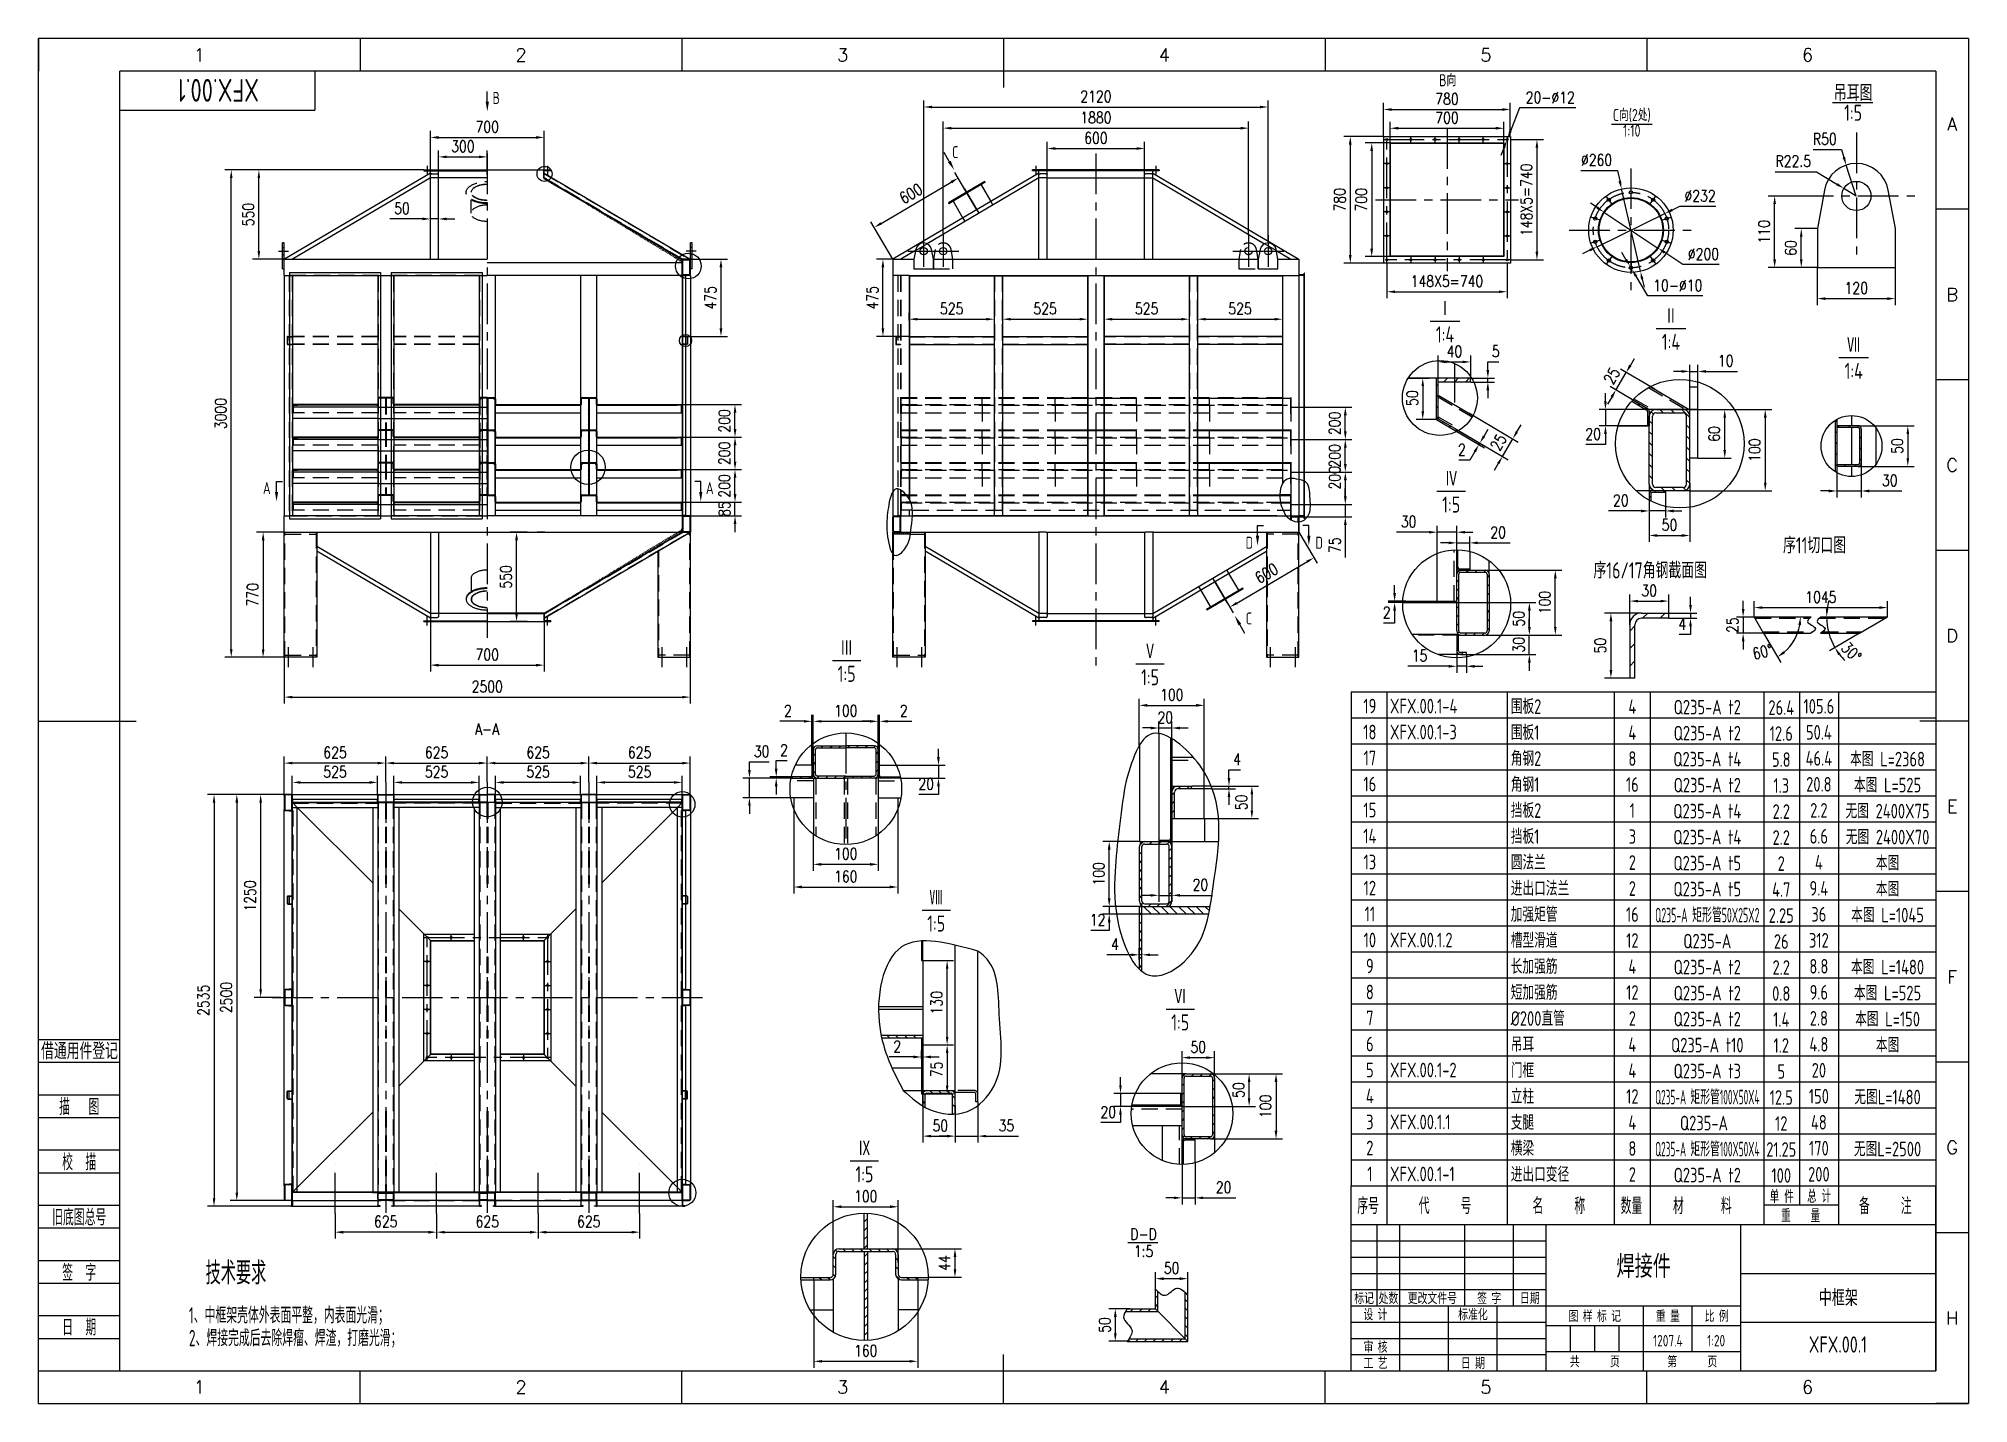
# Model space of a CAD drawing. Header units: inches. Extents: x -500 to 11380, y -200 to 8200.
import ezdxf
from ezdxf.enums import TextEntityAlignment as Align

# ---------------------------------------------------------------- set-up
doc = ezdxf.new("R2010")
doc.units = ezdxf.units.IN
doc.header["$LTSCALE"] = 200
doc.linetypes.add('CENTER', pattern=[2, 1.25, -0.25, 0.25, -0.25])
doc.linetypes.add('DASHED', pattern=[0.75, 0.5, -0.25])
for name, color, linetype in [('1轮廓实线层', 7, 'Continuous'), ('2细线层', 4, 'Continuous'), ('3中心线层', 1, 'CENTER'), ('4虚线层', 6, 'DASHED'), ('5剖面线层', 2, 'Continuous'), ('6文字层', 3, 'Continuous'), ('7标注层', 4, 'Continuous'), ('8符号标注层', 31, 'Continuous'), ('图框层', 7, 'Continuous')]:
    doc.layers.add(name, color=color, linetype=linetype)
doc.styles.add('PC_TEXTSTYLE', font='isocp.shx', dxfattribs={"width": 0.8, "bigfont": 'hzfs.shx'})
doc.styles.add('TH_GBDIM', font='romans.shx', dxfattribs={"width": 0.8, "bigfont": 'gbcbig.shx'})
doc.dimstyles.new('TH_GBDIM', dxfattribs={"dimscale": 20, "dimtxt": 3.5, "dimasz": 2.5, "dimexe": 2, "dimexo": 0, "dimgap": 1.5, "dimtad": 1, "dimtoh": 1, "dimdec": 1, "dimdsep": 46, "dimtxsty": 'TH_GBDIM', "dimcen": 2.5, "dimclrd": 130, "dimclre": 130, "dimclrt": 3, "dimadec": 0, "dimazin": 2, "dimtfac": 0.714286, "dimtdec": 1, "dimtmove": 0, "dimatfit": 3, "dimfxl": 0, "dimtzin": 0, "dimlwd": -1, "dimlwe": -1, "dimarcsym": 0})
doc.dimstyles.new('TH_GBDIM1', dxfattribs={"dimscale": 20, "dimtxt": 3.5, "dimasz": 2.5, "dimexe": 2, "dimexo": 0, "dimgap": 1.5, "dimtad": 1, "dimdec": 1, "dimdsep": 46, "dimtxsty": 'TH_GBDIM', "dimcen": 2.5, "dimclrd": 130, "dimclre": 130, "dimclrt": 3, "dimadec": 0, "dimazin": 2, "dimtfac": 0.714286, "dimtdec": 1, "dimtmove": 0, "dimatfit": 3, "dimfxl": 0, "dimtzin": 0, "dimlwd": -1, "dimlwe": -1, "dimarcsym": 0})
pattern_1 = [(45, (-5643.032, -9602.991), (-6.735192, 6.735192), [])]
pattern_2 = [(45, (-5643.032, -10802.991), (-6.735192, 6.735192), [])]
pattern_3 = [(45, (-5643.032, -12002.991), (-6.735192, 6.735192), [])]
pattern_4 = [(135, (-5107.23, -9602.991), (-6.735192, -6.735192), [])]
pattern_5 = [(135, (-5107.23, -8402.991), (-6.735192, -6.735192), [])]
pattern_6 = [(135, (-5643.032, -9602.991), (-6.735192, -6.735192), [])]
pattern_7 = [(135, (-5018.032, -9602.991), (-6.735192, -6.735192), [])]
pattern_8 = [(45, (0, 214.994), (-6.735192, 6.735192), [])]
pattern_9 = [(135, (0, 214.994), (-6.735192, -6.735192), [])]
pattern_10 = [(135, (0, 414.994), (-6.735192, -6.735192), [])]
pattern_11 = [(135, (0, 614.994), (-6.735192, -6.735192), [])]
pattern_12 = [(135, (0, 814.994), (-6.735192, -6.735192), [])]
pattern_13 = [(45, (-12757.647, -16929.914), (-26.94077, 26.94077), [])]
pattern_14 = [(135, (0, 2), (-6.735192, -6.735192), [])]
pattern_15 = [(135, (625, 2), (-6.73519, -6.73519), [])]
pattern_16 = [(135, (625, 0), (-4.490128, -4.490128), [])]
pattern_17 = [(135, (1250, -1e-13), (-4.490128, -4.490128), [])]
pattern_18 = [(135, (1875, 2e-12), (-4.490128, -4.490128), [])]
pattern_19 = [(135, (-23891.438, -19323.2), (-26.94077, -26.94077), [])]
pattern_20 = [(135, (9e-12, -3229.035), (-6.735192, -6.735192), [])]

msp = doc.modelspace()

# ---------------------------------------------------------------- texts
at = {"layer": '6文字层', "style": 'TH_GBDIM'}
for s, p in [('1', (490, 8100)), ('2', (2470, 8100)), ('3', (4450, 8100)), ('4', (6430, 8100)), ('5', (8410, 8100)), ('6', (10390, 8100)), ('A', (11280, 7675)), ('B', (11280, 6625)), ('C', (11280, 5575)), ('D', (11280, 4525)), ('E', (11280, 3475)), ('F', (11280, 2425)), ('G', (11280, 1375)), ('H', (11280, 325)), ('1', (490, -100)), ('2', (2470, -100)), ('3', (4450, -100)), ('4', (6430, -100)), ('5', (8410, -100)), ('6', (10390, -100))]:
    msp.add_text(s, height=80, dxfattribs=at).set_placement(p, align=Align.MIDDLE)
at = {"layer": '6文字层', "style": 'PC_TEXTSTYLE', "width": 0.667}
msp.add_text('技术要求', height=140, dxfattribs=at).set_placement((714.89, 672.17), align=Align.TOP_CENTER)
for s, p in [('1、中框架壳体外表面平整，内表面光滑；', (425.39, 392.17)), ('2、焊接完成后去除焊瘤、焊渣，打磨光滑；', (425.39, 252.17))]:
    msp.add_text(s, height=100, dxfattribs=at).set_placement(p, align=Align.TOP_LEFT)
at = {"layer": '6文字层', "style": 'PC_TEXTSTYLE'}
for s, insert, char_height, attachment_point in [('B向', (8174.29, 7980.93), 74.235, 2), ('B', (2317.56, 7871.52), 74.23, 2), ('吊耳图', (10670.16, 7816.49), 98.98, 8), ('C向(2处)', (9307.65, 7766.92), 74.235, 2), ('1:5', (10670.16, 7694.06), 98.98, 8), ('1:10', (9307.65, 7670.57), 74.235, 2), ('C', (5143.02, 7538.55), 74.23, 2), ('Ⅰ', (8158.06, 6488.97), 98.98, 8), ('Ⅱ', (9548.69, 6443.04), 98.98, 8), ('1:4', (8158.06, 6329.99), 98.98, 8), ('1:4', (9548.69, 6284.06), 98.98, 8), ('Ⅶ', (10673.99, 6264.23), 98.98, 8), ('1:4', (10673.99, 6105.25), 98.98, 8), ('A', (904.91, 5470.56), 74.23, 2), ('A', (3631.67, 5470.56), 74.23, 2), ('Ⅳ', (8196.15, 5441.55), 98.98, 8), ('1:5', (8196.15, 5282.57), 98.98, 8), ('D', (6953.44, 5134.07), 74.23, 2), ('D', (7383.43, 5134.07), 74.23, 2), ('序11切口图', (10432.75, 5031.21), 98.98, 8), ('序16/17角钢截面图', (9421.37, 4876.5), 98.98, 8), ('C', (6950.06, 4668.11), 74.23, 2), ('Ⅲ', (4474.31, 4399.56), 98.98, 8), ('Ⅴ', (6342.27, 4378.91), 98.98, 8), ('1:5', (4474.31, 4240.58), 98.98, 8), ('1:5', (6342.27, 4219.93), 98.98, 8), ('Ⅷ', (5025.84, 2862.85), 98.98, 8), ('1:5', (5025.84, 2703.87), 98.98, 8), ('Ⅵ', (6527.98, 2254.38), 98.98, 8), ('1:5', (6527.98, 2095.4), 98.98, 8), ('Ⅸ', (4583.69, 1319.86), 98.98, 8), ('1:5', (4583.69, 1160.88), 98.98, 8)]:
    msp.add_mtext(s, dxfattribs=dict(at, insert=insert, char_height=char_height, attachment_point=attachment_point))
at = {"layer": '7标注层', "color": 3, "char_height": 70, "attachment_point": 5, "style": 'TH_GBDIM'}
for s, insert in [('A-A', (2261.27, 3949.97)), ('D-D', (6302.03, 842.15)), ('1:5', (6302.03, 736.69))]:
    msp.add_mtext(s, dxfattribs=dict(at, insert=insert))

# ---------------------------------------------------------------- blocks, each defined once
blk = doc.blocks.new('*D27')
at = {"layer": '7标注层', "color": 130, "transparency": 16777216}
for p, q in [((1872, 7392), (646, 7392)), ((686, 4442), (686, 7342)), ((1012, 4392), (646, 4392))]:
    blk.add_line(p, q, dxfattribs=at)
for points in [[(678, 7342), (694, 7342), (686, 7392)], [(678, 4442), (694, 4442), (686, 4392)]]:
    blk.add_solid(points, dxfattribs=at)
at = {"layer": 'Defpoints', "color": 0, "transparency": 16777216}
for p in [(686, 7392), (1872, 7392), (1012, 4392)]:
    blk.add_point(p, dxfattribs=at)
at = {"layer": '7标注层', "color": 3, "transparency": 16777216, "insert": (621, 5892), "char_height": 70, "attachment_point": 5, "rotation": 90, "style": 'TH_GBDIM'}
blk.add_mtext('3000', dxfattribs=at)
blk = doc.blocks.new('*D28')
at = {"layer": '7标注层', "color": 130, "transparency": 16777216}
for p, q in [((1012, 4392), (1012, 4107)), ((3512, 4392), (3512, 4107)), ((1062, 4147), (3462, 4147))]:
    blk.add_line(p, q, dxfattribs=at)
for points in [[(1062, 4155), (1062, 4139), (1012, 4147)], [(3462, 4155), (3462, 4139), (3512, 4147)]]:
    blk.add_solid(points, dxfattribs=at)
at = {"layer": 'Defpoints', "color": 0, "transparency": 16777216}
for p in [(1012, 4392), (3512, 4392), (3512, 4147)]:
    blk.add_point(p, dxfattribs=at)
at = {"layer": '7标注层', "color": 3, "transparency": 16777216, "insert": (2262, 4212), "char_height": 70, "attachment_point": 5, "style": 'TH_GBDIM'}
blk.add_mtext('2500', dxfattribs=at)
blk = doc.blocks.new('*U29')
at = {"layer": '1轮廓实线层'}
blk.add_circle((0, 0), 10, dxfattribs=at)
blk = doc.blocks.new('*U30')
at = {"layer": '1轮廓实线层', "color": 0, "linetype": 'ByBlock', "lineweight": -2, "transparency": 16777216}
for p, rotation in [((19495, 14138), 36), ((19768, 14138), 324), ((19411, 14022), 72), ((19852, 14022), 288), ((19411, 13879), 108), ((19852, 13879), 252), ((19495, 13763), 144), ((19631, 13719), 180), ((19768, 13763), 216)]:
    blk.add_blockref('*U29', p, dxfattribs=dict(at, rotation=rotation))
blk.add_blockref('*U29', (19631, 14183), dxfattribs=at)
blk = doc.blocks.new('*D31')
at = {"layer": '7标注层', "color": 130, "transparency": 16777216}
for p, q in [((8994, 7388), (9219, 7388)), ((9219, 7388), (9234, 7324)), ((9361, 6768), (9245, 7275)), ((9372, 6719), (9383, 6670))]:
    blk.add_line(p, q, dxfattribs=at)
for points in [[(9242, 7325), (9225, 7322), (9245, 7275)], [(9380, 6721), (9364, 6717), (9361, 6768)]]:
    blk.add_solid(points, dxfattribs=at)
at = {"layer": 'Defpoints', "color": 0, "transparency": 16777216}
for p in [(9245, 7275), (9361, 6768)]:
    blk.add_point(p, dxfattribs=at)
at = {"layer": '7标注层', "color": 3, "transparency": 16777216, "insert": (9091, 7453), "char_height": 70, "attachment_point": 5, "style": 'TH_GBDIM'}
blk.add_mtext('∅260', dxfattribs=at)
blk = doc.blocks.new('*D32')
at = {"layer": '7标注层', "color": 130, "transparency": 16777216}
for p, q in [((9601, 7167), (9556, 7145)), ((9826, 7167), (9601, 7167)), ((9094, 6919), (9511, 7123)), ((9049, 6898), (9004, 6876))]:
    blk.add_line(p, q, dxfattribs=at)
for points in [[(9552, 7153), (9560, 7138), (9511, 7123)], [(9046, 6905), (9053, 6890), (9094, 6919)]]:
    blk.add_solid(points, dxfattribs=at)
at = {"layer": 'Defpoints', "color": 0, "transparency": 16777216}
for p in [(9511, 7123), (9094, 6919)]:
    blk.add_point(p, dxfattribs=at)
at = {"layer": '7标注层', "color": 3, "transparency": 16777216, "insert": (9728, 7232), "char_height": 70, "attachment_point": 5, "style": 'TH_GBDIM'}
blk.add_mtext('∅232', dxfattribs=at)
blk = doc.blocks.new('*U33')
at = {"layer": '3中心线层'}
blk.add_line((0, -30), (0, 30), dxfattribs=at)
blk = doc.blocks.new('*U34')
at = {"layer": '1轮廓实线层', "color": 0, "linetype": 'ByBlock', "lineweight": -2, "transparency": 16777216}
blk.add_blockref('*U33', (9816, 7015), dxfattribs=at)
for p, rotation in [((9680, 6971), 36.00000000000001), ((9951, 6971), 324), ((9597, 6856), 72), ((10034, 6856), 288), ((9597, 6714), 108), ((10034, 6714), 252), ((9680, 6599), 144), ((9816, 6555), 180), ((9951, 6599), 216)]:
    blk.add_blockref('*U33', p, dxfattribs=dict(at, rotation=rotation))
blk = doc.blocks.new('*D35')
at = {"layer": '7标注层', "color": 130, "transparency": 16777216}
for p, q in [((9095, 7160), (9053, 7188)), ((9136, 7132), (9469, 6911)), ((9621, 6809), (9511, 6883)), ((9846, 6809), (9621, 6809))]:
    blk.add_line(p, q, dxfattribs=at)
for points in [[(9099, 7167), (9090, 7153), (9136, 7132)], [(9515, 6890), (9506, 6876), (9469, 6911)]]:
    blk.add_solid(points, dxfattribs=at)
at = {"layer": 'Defpoints', "color": 0, "transparency": 16777216}
for p in [(9136, 7132), (9469, 6911)]:
    blk.add_point(p, dxfattribs=at)
at = {"layer": '7标注层', "color": 3, "transparency": 16777216, "insert": (9749, 6874), "char_height": 70, "attachment_point": 5, "style": 'TH_GBDIM'}
blk.add_mtext('∅200', dxfattribs=at)
blk = doc.blocks.new('*D36')
at = {"layer": '7标注层', "color": 130, "transparency": 16777216}
for p, q in [((9272, 6841), (9246, 6884)), ((9298, 6798), (9308, 6781)), ((9406, 6616), (9334, 6738)), ((9746, 6616), (9406, 6616))]:
    blk.add_line(p, q, dxfattribs=at)
for points in [[(9279, 6845), (9265, 6837), (9298, 6798)], [(9341, 6742), (9326, 6734), (9308, 6781)]]:
    blk.add_solid(points, dxfattribs=at)
at = {"layer": 'Defpoints', "color": 0, "transparency": 16777216}
for p in [(9298, 6798), (9308, 6781)]:
    blk.add_point(p, dxfattribs=at)
at = {"layer": '7标注层', "color": 3, "transparency": 16777216, "insert": (9591, 6681), "char_height": 70, "attachment_point": 5, "style": 'TH_GBDIM'}
blk.add_mtext('10-∅10', dxfattribs=at)
blk = doc.blocks.new('*D37')
at = {"layer": '7标注层', "color": 130, "transparency": 16777216}
for p, q in [((7780, 7598), (7780, 7804)), ((7830, 7764), (8510, 7764)), ((8560, 7598), (8560, 7804))]:
    blk.add_line(p, q, dxfattribs=at)
for points in [[(7830, 7772), (7830, 7755), (7780, 7764)], [(8510, 7772), (8510, 7755), (8560, 7764)]]:
    blk.add_solid(points, dxfattribs=at)
at = {"layer": 'Defpoints', "color": 0, "transparency": 16777216}
for p in [(8560, 7764), (7780, 7598), (8560, 7598)]:
    blk.add_point(p, dxfattribs=at)
at = {"layer": '7标注层', "color": 3, "transparency": 16777216, "insert": (8170, 7829), "char_height": 70, "attachment_point": 5, "style": 'TH_GBDIM'}
blk.add_mtext('780', dxfattribs=at)
blk = doc.blocks.new('*D38')
at = {"layer": '7标注层', "color": 130, "transparency": 16777216}
for p, q in [((7780, 7598), (7535, 7598)), ((7575, 7548), (7575, 6868)), ((7780, 6818), (7535, 6818))]:
    blk.add_line(p, q, dxfattribs=at)
for points in [[(7566, 7548), (7583, 7548), (7575, 7598)], [(7566, 6868), (7583, 6868), (7575, 6818)]]:
    blk.add_solid(points, dxfattribs=at)
at = {"layer": 'Defpoints', "color": 0, "transparency": 16777216}
for p in [(7780, 7598), (7575, 6818), (7780, 6818)]:
    blk.add_point(p, dxfattribs=at)
at = {"layer": '7标注层', "color": 3, "transparency": 16777216, "insert": (7510, 7208), "char_height": 70, "attachment_point": 5, "rotation": 90, "style": 'TH_GBDIM'}
blk.add_mtext('780', dxfattribs=at)
blk = doc.blocks.new('*D39')
at = {"layer": '7标注层', "color": 130, "transparency": 16777216}
for p, q in [((7820, 7558), (7820, 7688)), ((7870, 7648), (8470, 7648)), ((8520, 7558), (8520, 7688))]:
    blk.add_line(p, q, dxfattribs=at)
for points in [[(7870, 7657), (7870, 7640), (7820, 7648)], [(8470, 7657), (8470, 7640), (8520, 7648)]]:
    blk.add_solid(points, dxfattribs=at)
at = {"layer": 'Defpoints', "color": 0, "transparency": 16777216}
for p in [(8520, 7648), (7820, 7558), (8520, 7558)]:
    blk.add_point(p, dxfattribs=at)
at = {"layer": '7标注层', "color": 3, "transparency": 16777216, "insert": (8170, 7713), "char_height": 70, "attachment_point": 5, "style": 'TH_GBDIM'}
blk.add_mtext('700', dxfattribs=at)
blk = doc.blocks.new('*D40')
at = {"layer": '7标注层', "color": 130, "transparency": 16777216}
for p, q in [((7820, 7558), (7667, 7558)), ((7707, 7508), (7707, 6908)), ((7820, 6858), (7667, 6858))]:
    blk.add_line(p, q, dxfattribs=at)
for points in [[(7698, 7508), (7715, 7508), (7707, 7558)], [(7698, 6908), (7715, 6908), (7707, 6858)]]:
    blk.add_solid(points, dxfattribs=at)
at = {"layer": 'Defpoints', "color": 0, "transparency": 16777216}
for p in [(7820, 7558), (7707, 6858), (7820, 6858)]:
    blk.add_point(p, dxfattribs=at)
at = {"layer": '7标注层', "color": 3, "transparency": 16777216, "insert": (7642, 7208), "char_height": 70, "attachment_point": 5, "rotation": 90, "style": 'TH_GBDIM'}
blk.add_mtext('700', dxfattribs=at)
blk = doc.blocks.new('*D41')
at = {"layer": '7标注层', "color": 130, "transparency": 16777216}
for p, q in [((8560, 7578), (8764, 7578)), ((8724, 7528), (8724, 6888)), ((8560, 6838), (8764, 6838))]:
    blk.add_line(p, q, dxfattribs=at)
for points in [[(8715, 7528), (8732, 7528), (8724, 7578)], [(8715, 6888), (8732, 6888), (8724, 6838)]]:
    blk.add_solid(points, dxfattribs=at)
at = {"layer": 'Defpoints', "color": 0, "transparency": 16777216}
for p in [(8560, 7578), (8560, 6838), (8724, 6838)]:
    blk.add_point(p, dxfattribs=at)
at = {"layer": '7标注层', "color": 3, "transparency": 16777216, "insert": (8659, 7208), "char_height": 70, "attachment_point": 5, "rotation": 90, "style": 'TH_GBDIM'}
blk.add_mtext('148X5=740', dxfattribs=at)
blk = doc.blocks.new('*D42')
at = {"layer": '7标注层', "color": 130, "transparency": 16777216}
for p, q in [((7800, 6818), (7800, 6602)), ((8540, 6818), (8540, 6602)), ((7850, 6642), (8490, 6642))]:
    blk.add_line(p, q, dxfattribs=at)
for points in [[(7850, 6650), (7850, 6634), (7800, 6642)], [(8490, 6650), (8490, 6634), (8540, 6642)]]:
    blk.add_solid(points, dxfattribs=at)
at = {"layer": 'Defpoints', "color": 0, "transparency": 16777216}
for p in [(7800, 6818), (8540, 6818), (8540, 6642)]:
    blk.add_point(p, dxfattribs=at)
at = {"layer": '7标注层', "color": 3, "transparency": 16777216, "insert": (8170, 6707), "char_height": 70, "attachment_point": 5, "style": 'TH_GBDIM'}
blk.add_mtext('148X5=740', dxfattribs=at)
blk = doc.blocks.new('*D43')
at = {"layer": '7标注层', "color": 130, "transparency": 16777216}
for p, q in [((8617, 7773), (8561, 7630)), ((8964, 7773), (8617, 7773)), ((8520, 7526), (8502, 7480)), ((8538, 7573), (8543, 7584))]:
    blk.add_line(p, q, dxfattribs=at)
for points in [[(8553, 7633), (8569, 7627), (8543, 7584)], [(8512, 7529), (8528, 7523), (8538, 7573)]]:
    blk.add_solid(points, dxfattribs=at)
at = {"layer": 'Defpoints', "color": 0, "transparency": 16777216}
for p in [(8538, 7573), (8543, 7584)]:
    blk.add_point(p, dxfattribs=at)
at = {"layer": '7标注层', "color": 3, "transparency": 16777216, "insert": (8806, 7838), "char_height": 70, "attachment_point": 5, "style": 'TH_GBDIM'}
blk.add_mtext('20-∅12', dxfattribs=at)
blk = doc.blocks.new('*D44')
at = {"layer": '7标注层', "color": 130, "transparency": 16777216}
for p, q in [((1912, 7387), (1912, 7632)), ((2612, 7387), (2612, 7632)), ((1962, 7592), (2562, 7592))]:
    blk.add_line(p, q, dxfattribs=at)
for points in [[(1962, 7600), (1962, 7583), (1912, 7592)], [(2562, 7600), (2562, 7583), (2612, 7592)]]:
    blk.add_solid(points, dxfattribs=at)
at = {"layer": 'Defpoints', "color": 0, "transparency": 16777216}
for p in [(2612, 7592), (1912, 7387), (2612, 7387)]:
    blk.add_point(p, dxfattribs=at)
at = {"layer": '7标注层', "color": 3, "transparency": 16777216, "insert": (2262, 7657), "char_height": 70, "attachment_point": 5, "style": 'TH_GBDIM'}
blk.add_mtext('700', dxfattribs=at)
blk = doc.blocks.new('*D45')
at = {"layer": '7标注层', "color": 130, "transparency": 16777216}
for p, q in [((9662, 5917), (9920, 5917)), ((9880, 5667), (9880, 5867)), ((9715, 5617), (9920, 5617))]:
    blk.add_line(p, q, dxfattribs=at)
for points in [[(9872, 5867), (9888, 5867), (9880, 5917)], [(9872, 5667), (9888, 5667), (9880, 5617)]]:
    blk.add_solid(points, dxfattribs=at)
at = {"layer": 'Defpoints', "color": 0, "transparency": 16777216}
for p in [(9662, 5917), (9880, 5917), (9715, 5617)]:
    blk.add_point(p, dxfattribs=at)
at = {"layer": '7标注层', "color": 3, "transparency": 16777216, "insert": (9815, 5767), "char_height": 70, "attachment_point": 5, "rotation": 90, "style": 'TH_GBDIM'}
blk.add_mtext('60', dxfattribs=at)
blk = doc.blocks.new('*D46')
at = {"layer": '7标注层', "color": 130, "transparency": 16777216}
for p, q in [((8116, 6111), (8116, 6250)), ((8166, 6210), (8266, 6210)), ((8316, 6111), (8316, 6250))]:
    blk.add_line(p, q, dxfattribs=at)
for points in [[(8166, 6218), (8166, 6202), (8116, 6210)], [(8266, 6218), (8266, 6202), (8316, 6210)]]:
    blk.add_solid(points, dxfattribs=at)
at = {"layer": 'Defpoints', "color": 0, "transparency": 16777216}
for p in [(8316, 6210), (8116, 6111), (8316, 6111)]:
    blk.add_point(p, dxfattribs=at)
at = {"layer": '7标注层', "color": 3, "transparency": 16777216, "insert": (8216, 6275), "char_height": 70, "attachment_point": 5, "style": 'TH_GBDIM'}
blk.add_mtext('40', dxfattribs=at)
blk = doc.blocks.new('*D47')
at = {"layer": '7标注层', "color": 130, "transparency": 16777216}
for p, q in [((5040, 3778), (5040, 3828)), ((4781, 3728), (5080, 3728)), ((5040, 3728), (5040, 3648)), ((4807, 3648), (5080, 3648)), ((5040, 3598), (5040, 3548)), ((5040, 3548), (4919, 3548))]:
    blk.add_line(p, q, dxfattribs=at)
for points in [[(5031, 3778), (5048, 3778), (5040, 3728)], [(5031, 3598), (5048, 3598), (5040, 3648)]]:
    blk.add_solid(points, dxfattribs=at)
at = {"layer": 'Defpoints', "color": 0, "transparency": 16777216}
for p in [(4781, 3728), (4807, 3648), (5040, 3648)]:
    blk.add_point(p, dxfattribs=at)
at = {"layer": '7标注层', "color": 3, "transparency": 16777216, "insert": (4964, 3613), "char_height": 70, "attachment_point": 5, "style": 'TH_GBDIM'}
blk.add_mtext('20', dxfattribs=at)
blk = doc.blocks.new('*D48')
at = {"layer": '7标注层', "color": 130, "transparency": 16777216}
for p, q in [((8230, 5053), (8230, 5136)), ((8310, 5043), (8310, 5136)), ((8180, 5096), (8130, 5096)), ((8230, 5096), (8310, 5096)), ((8360, 5096), (8560, 5096))]:
    blk.add_line(p, q, dxfattribs=at)
for points in [[(8180, 5105), (8180, 5088), (8230, 5096)], [(8360, 5105), (8360, 5088), (8310, 5096)]]:
    blk.add_solid(points, dxfattribs=at)
at = {"layer": 'Defpoints', "color": 0, "transparency": 16777216}
for p in [(8230, 5053), (8310, 5096), (8310, 5043)]:
    blk.add_point(p, dxfattribs=at)
at = {"layer": '7标注层', "color": 3, "transparency": 16777216, "insert": (8485, 5161), "char_height": 70, "attachment_point": 5, "style": 'TH_GBDIM'}
blk.add_mtext('20', dxfattribs=at)
blk = doc.blocks.new('*D49')
at = {"layer": '7标注层', "color": 130, "transparency": 16777216}
for p, q in [((8304, 5896), (8609, 5716)), ((8600, 5779), (8626, 5822)), ((8240, 5788), (8546, 5608)), ((8512, 5628), (8575, 5736)), ((8486, 5585), (8461, 5542))]:
    blk.add_line(p, q, dxfattribs=at)
for points in [[(8593, 5783), (8607, 5775), (8575, 5736)], [(8479, 5589), (8493, 5581), (8512, 5628)]]:
    blk.add_solid(points, dxfattribs=at)
at = {"layer": 'Defpoints', "color": 0, "transparency": 16777216}
for p in [(8304, 5896), (8240, 5788), (8575, 5736)]:
    blk.add_point(p, dxfattribs=at)
at = {"layer": '7标注层', "color": 3, "transparency": 16777216, "insert": (8487, 5715), "char_height": 70, "attachment_point": 5, "rotation": 59.5345, "style": 'TH_GBDIM'}
blk.add_mtext('25', dxfattribs=at)
blk = doc.blocks.new('*D50')
at = {"layer": '7标注层', "color": 130, "transparency": 16777216}
for p, q in [((8220, 5788), (8402, 5681)), ((8225, 5797), (8407, 5690)), ((8372, 5710), (8367, 5702)), ((8398, 5753), (8423, 5796)), ((8311, 5605), (8243, 5605)), ((8342, 5658), (8311, 5605))]:
    blk.add_line(p, q, dxfattribs=at)
for points in [[(8391, 5757), (8405, 5749), (8372, 5710)], [(8335, 5663), (8349, 5654), (8367, 5702)]]:
    blk.add_solid(points, dxfattribs=at)
at = {"layer": 'Defpoints', "color": 0, "transparency": 16777216}
for p in [(8220, 5788), (8225, 5797), (8372, 5710)]:
    blk.add_point(p, dxfattribs=at)
at = {"layer": '7标注层', "color": 3, "transparency": 16777216, "insert": (8262, 5670), "char_height": 70, "attachment_point": 5, "style": 'TH_GBDIM'}
blk.add_mtext('2', dxfattribs=at)
blk = doc.blocks.new('*D51')
at = {"layer": '7标注层', "color": 130, "transparency": 16777216}
for p, q in [((8422, 6161), (8422, 6211)), ((8422, 6211), (8489, 6211)), ((8316, 6111), (8462, 6111)), ((8316, 6086), (8462, 6086)), ((8422, 6086), (8422, 6111)), ((8422, 6036), (8422, 5986))]:
    blk.add_line(p, q, dxfattribs=at)
for points in [[(8413, 6161), (8430, 6161), (8422, 6111)], [(8413, 6036), (8430, 6036), (8422, 6086)]]:
    blk.add_solid(points, dxfattribs=at)
at = {"layer": 'Defpoints', "color": 0, "transparency": 16777216}
for p in [(8316, 6111), (8316, 6086), (8422, 6111)]:
    blk.add_point(p, dxfattribs=at)
at = {"layer": '7标注层', "color": 3, "transparency": 16777216, "insert": (8470, 6276), "char_height": 70, "attachment_point": 5, "style": 'TH_GBDIM'}
blk.add_mtext('5', dxfattribs=at)
blk = doc.blocks.new('*D52')
at = {"layer": '7标注层', "color": 130, "transparency": 16777216}
for p, q in [((1872, 7392), (816, 7392)), ((856, 6892), (856, 7342)), ((1013, 6842), (816, 6842))]:
    blk.add_line(p, q, dxfattribs=at)
for points in [[(848, 7342), (864, 7342), (856, 7392)], [(848, 6892), (864, 6892), (856, 6842)]]:
    blk.add_solid(points, dxfattribs=at)
at = {"layer": 'Defpoints', "color": 0, "transparency": 16777216}
for p in [(856, 7392), (1872, 7392), (1013, 6842)]:
    blk.add_point(p, dxfattribs=at)
at = {"layer": '7标注层', "color": 3, "transparency": 16777216, "insert": (791, 7117), "char_height": 70, "attachment_point": 5, "rotation": 90, "style": 'TH_GBDIM'}
blk.add_mtext('550', dxfattribs=at)
blk = doc.blocks.new('*D53')
at = {"layer": '7标注层', "color": 130, "transparency": 16777216}
for p, q in [((9299, 6188), (9324, 6231)), ((9210, 6037), (9273, 6145)), ((9449, 6042), (9239, 6165)), ((9184, 5994), (9159, 5951)), ((9385, 5934), (9175, 6058))]:
    blk.add_line(p, q, dxfattribs=at)
for points in [[(9291, 6193), (9306, 6184), (9273, 6145)], [(9177, 5999), (9192, 5990), (9210, 6037)]]:
    blk.add_solid(points, dxfattribs=at)
at = {"layer": 'Defpoints', "color": 0, "transparency": 16777216}
for p in [(9273, 6145), (9449, 6042), (9385, 5934)]:
    blk.add_point(p, dxfattribs=at)
at = {"layer": '7标注层', "color": 3, "transparency": 16777216, "insert": (9185, 6124), "char_height": 70, "attachment_point": 5, "rotation": 59.5345, "style": 'TH_GBDIM'}
blk.add_mtext('25', dxfattribs=at)
blk = doc.blocks.new('*D54')
at = {"layer": '7标注层', "color": 130, "transparency": 16777216}
for p, q in [((9665, 6076), (9665, 6192)), ((9715, 6076), (9715, 6192)), ((9615, 6152), (9565, 6152)), ((9665, 6152), (9715, 6152)), ((9765, 6152), (9958, 6152))]:
    blk.add_line(p, q, dxfattribs=at)
for points in [[(9615, 6160), (9615, 6143), (9665, 6152)], [(9765, 6160), (9765, 6143), (9715, 6152)]]:
    blk.add_solid(points, dxfattribs=at)
at = {"layer": 'Defpoints', "color": 0, "transparency": 16777216}
for p in [(9665, 6076), (9715, 6152), (9715, 6076)]:
    blk.add_point(p, dxfattribs=at)
at = {"layer": '7标注层', "color": 3, "transparency": 16777216, "insert": (9886, 6217), "char_height": 70, "attachment_point": 5, "style": 'TH_GBDIM'}
blk.add_mtext('10', dxfattribs=at)
blk = doc.blocks.new('*D55')
at = {"layer": '7标注层', "color": 130, "transparency": 16777216}
for p, q in [((9415, 5457), (9415, 5102)), ((9665, 5463), (9665, 5102)), ((9465, 5142), (9615, 5142))]:
    blk.add_line(p, q, dxfattribs=at)
for points in [[(9465, 5150), (9465, 5133), (9415, 5142)], [(9615, 5150), (9615, 5133), (9665, 5142)]]:
    blk.add_solid(points, dxfattribs=at)
at = {"layer": 'Defpoints', "color": 0, "transparency": 16777216}
for p in [(9415, 5457), (9665, 5463), (9665, 5142)]:
    blk.add_point(p, dxfattribs=at)
at = {"layer": '7标注层', "color": 3, "transparency": 16777216, "insert": (9540, 5207), "char_height": 70, "attachment_point": 5, "style": 'TH_GBDIM'}
blk.add_mtext('50', dxfattribs=at)
blk = doc.blocks.new('*D56')
at = {"layer": '7标注层', "color": 130, "transparency": 16777216}
for p, q in [((9665, 5917), (10169, 5917)), ((10129, 5867), (10129, 5467)), ((9665, 5417), (10169, 5417))]:
    blk.add_line(p, q, dxfattribs=at)
for points in [[(10121, 5867), (10138, 5867), (10129, 5917)], [(10121, 5467), (10138, 5467), (10129, 5417)]]:
    blk.add_solid(points, dxfattribs=at)
at = {"layer": 'Defpoints', "color": 0, "transparency": 16777216}
for p in [(9665, 5917), (9665, 5417), (10129, 5417)]:
    blk.add_point(p, dxfattribs=at)
at = {"layer": '7标注层', "color": 3, "transparency": 16777216, "insert": (10064, 5667), "char_height": 70, "attachment_point": 5, "rotation": 90, "style": 'TH_GBDIM'}
blk.add_mtext('100', dxfattribs=at)
blk = doc.blocks.new('*D57')
at = {"layer": '7标注层', "color": 130, "transparency": 16777216}
for p, q in [((9146, 5967), (9146, 6017)), ((9467, 5917), (9106, 5917)), ((9146, 5917), (9146, 5817)), ((9405, 5817), (9106, 5817)), ((9146, 5767), (9146, 5701)), ((9146, 5701), (9025, 5701))]:
    blk.add_line(p, q, dxfattribs=at)
for points in [[(9137, 5967), (9154, 5967), (9146, 5917)], [(9137, 5767), (9154, 5767), (9146, 5817)]]:
    blk.add_solid(points, dxfattribs=at)
at = {"layer": 'Defpoints', "color": 0, "transparency": 16777216}
for p in [(9146, 5917), (9467, 5917), (9405, 5817)]:
    blk.add_point(p, dxfattribs=at)
at = {"layer": '7标注层', "color": 3, "transparency": 16777216, "insert": (9070, 5766), "char_height": 70, "attachment_point": 5, "style": 'TH_GBDIM'}
blk.add_mtext('20', dxfattribs=at)
blk = doc.blocks.new('*D58')
at = {"layer": '7标注层', "color": 130, "transparency": 16777216}
for p, q in [((4269, 3822), (4269, 4038)), ((4319, 3998), (4619, 3998)), ((4669, 3822), (4669, 4038))]:
    blk.add_line(p, q, dxfattribs=at)
for points in [[(4319, 4006), (4319, 3990), (4269, 3998)], [(4619, 4006), (4619, 3990), (4669, 3998)]]:
    blk.add_solid(points, dxfattribs=at)
at = {"layer": 'Defpoints', "color": 0, "transparency": 16777216}
for p in [(4669, 3998), (4269, 3822), (4669, 3822)]:
    blk.add_point(p, dxfattribs=at)
at = {"layer": '7标注层', "color": 3, "transparency": 16777216, "insert": (4469, 4063), "char_height": 70, "attachment_point": 5, "style": 'TH_GBDIM'}
blk.add_mtext('100', dxfattribs=at)
blk = doc.blocks.new('*D59')
at = {"layer": '7标注层', "color": 130, "transparency": 16777216}
for p, q in [((4211, 3998), (4064, 3998)), ((4261, 3728), (4261, 4038)), ((4269, 3998), (4261, 3998)), ((4269, 3728), (4269, 4038)), ((4319, 3998), (4369, 3998))]:
    blk.add_line(p, q, dxfattribs=at)
for points in [[(4211, 4006), (4211, 3990), (4261, 3998)], [(4319, 4006), (4319, 3990), (4269, 3998)]]:
    blk.add_solid(points, dxfattribs=at)
at = {"layer": 'Defpoints', "color": 0, "transparency": 16777216}
for p in [(4261, 3998), (4261, 3728), (4269, 3728)]:
    blk.add_point(p, dxfattribs=at)
at = {"layer": '7标注层', "color": 3, "transparency": 16777216, "insert": (4113, 4063), "char_height": 70, "attachment_point": 5, "style": 'TH_GBDIM'}
blk.add_mtext('2', dxfattribs=at)
blk = doc.blocks.new('*D60')
at = {"layer": '7标注层', "color": 130, "transparency": 16777216}
for p, q in [((4619, 3998), (4569, 3998)), ((4669, 3728), (4669, 4038)), ((4669, 3998), (4677, 3998)), ((4677, 3728), (4677, 4038)), ((4727, 3998), (4875, 3998))]:
    blk.add_line(p, q, dxfattribs=at)
for points in [[(4619, 4006), (4619, 3990), (4669, 3998)], [(4727, 4006), (4727, 3990), (4677, 3998)]]:
    blk.add_solid(points, dxfattribs=at)
at = {"layer": 'Defpoints', "color": 0, "transparency": 16777216}
for p in [(4677, 3998), (4669, 3728), (4677, 3728)]:
    blk.add_point(p, dxfattribs=at)
at = {"layer": '7标注层', "color": 3, "transparency": 16777216, "insert": (4826, 4063), "char_height": 70, "attachment_point": 5, "style": 'TH_GBDIM'}
blk.add_mtext('2', dxfattribs=at)
blk = doc.blocks.new('*D61')
at = {"layer": '7标注层', "color": 130, "transparency": 16777216}
for p, q in [((3876, 3698), (3876, 3748)), ((3876, 3748), (3997, 3748)), ((4132, 3648), (3836, 3648)), ((3876, 3528), (3876, 3648)), ((4130, 3528), (3836, 3528)), ((3876, 3478), (3876, 3428))]:
    blk.add_line(p, q, dxfattribs=at)
for points in [[(3868, 3698), (3884, 3698), (3876, 3648)], [(3868, 3478), (3884, 3478), (3876, 3528)]]:
    blk.add_solid(points, dxfattribs=at)
at = {"layer": 'Defpoints', "color": 0, "transparency": 16777216}
for p in [(3876, 3648), (4132, 3648), (4130, 3528)]:
    blk.add_point(p, dxfattribs=at)
at = {"layer": '7标注层', "color": 3, "transparency": 16777216, "insert": (3951, 3813), "char_height": 70, "attachment_point": 5, "style": 'TH_GBDIM'}
blk.add_mtext('30', dxfattribs=at)
blk = doc.blocks.new('*D62')
at = {"layer": '7标注层', "color": 130, "transparency": 16777216}
for p, q in [((4149, 3458), (4149, 2938)), ((4789, 3458), (4789, 2938)), ((4199, 2978), (4739, 2978))]:
    blk.add_line(p, q, dxfattribs=at)
for points in [[(4199, 2987), (4199, 2970), (4149, 2978)], [(4739, 2987), (4739, 2970), (4789, 2978)]]:
    blk.add_solid(points, dxfattribs=at)
at = {"layer": 'Defpoints', "color": 0, "transparency": 16777216}
for p in [(4149, 3458), (4789, 3458), (4789, 2978)]:
    blk.add_point(p, dxfattribs=at)
at = {"layer": '7标注层', "color": 3, "transparency": 16777216, "insert": (4469, 3043), "char_height": 70, "attachment_point": 5, "style": 'TH_GBDIM'}
blk.add_mtext('160', dxfattribs=at)
blk = doc.blocks.new('*D63')
at = {"layer": '7标注层', "color": 130, "transparency": 16777216}
for p, q in [((4269, 3304), (4269, 3078)), ((4669, 3304), (4669, 3078)), ((4319, 3118), (4619, 3118))]:
    blk.add_line(p, q, dxfattribs=at)
for points in [[(4319, 3126), (4319, 3109), (4269, 3118)], [(4619, 3126), (4619, 3109), (4669, 3118)]]:
    blk.add_solid(points, dxfattribs=at)
at = {"layer": 'Defpoints', "color": 0, "transparency": 16777216}
for p in [(4269, 3304), (4669, 3304), (4669, 3118)]:
    blk.add_point(p, dxfattribs=at)
at = {"layer": '7标注层', "color": 3, "transparency": 16777216, "insert": (4469, 3183), "char_height": 70, "attachment_point": 5, "style": 'TH_GBDIM'}
blk.add_mtext('100', dxfattribs=at)
blk = doc.blocks.new('*D64')
at = {"layer": '7标注层', "color": 130, "transparency": 16777216}
for p, q in [((8404, 4929), (8877, 4929)), ((8837, 4579), (8837, 4879)), ((8404, 4529), (8877, 4529))]:
    blk.add_line(p, q, dxfattribs=at)
for points in [[(8829, 4879), (8845, 4879), (8837, 4929)], [(8829, 4579), (8845, 4579), (8837, 4529)]]:
    blk.add_solid(points, dxfattribs=at)
at = {"layer": 'Defpoints', "color": 0, "transparency": 16777216}
for p in [(8404, 4929), (8837, 4929), (8404, 4529)]:
    blk.add_point(p, dxfattribs=at)
at = {"layer": '7标注层', "color": 3, "transparency": 16777216, "insert": (8772, 4729), "char_height": 70, "attachment_point": 5, "rotation": 90, "style": 'TH_GBDIM'}
blk.add_mtext('100', dxfattribs=at)
blk = doc.blocks.new('*D65')
at = {"layer": '7标注层', "color": 130, "transparency": 16777216}
for p, q in [((1912, 7053), (1912, 7130)), ((1962, 7053), (1962, 7130)), ((1862, 7090), (1662, 7090)), ((1962, 7090), (1912, 7090)), ((2012, 7090), (2062, 7090))]:
    blk.add_line(p, q, dxfattribs=at)
for points in [[(1862, 7099), (1862, 7082), (1912, 7090)], [(2012, 7099), (2012, 7082), (1962, 7090)]]:
    blk.add_solid(points, dxfattribs=at)
at = {"layer": 'Defpoints', "color": 0, "transparency": 16777216}
for p in [(1912, 7090), (1912, 7053), (1962, 7053)]:
    blk.add_point(p, dxfattribs=at)
at = {"layer": '7标注层', "color": 3, "transparency": 16777216, "insert": (1737, 7155), "char_height": 70, "attachment_point": 5, "style": 'TH_GBDIM'}
blk.add_mtext('50', dxfattribs=at)
blk = doc.blocks.new('*D66')
at = {"layer": '7标注层', "color": 130, "transparency": 16777216}
for p, q in [((8310, 4529), (8717, 4529)), ((8677, 4579), (8677, 4629)), ((8677, 4409), (8677, 4529)), ((8290, 4409), (8717, 4409)), ((8677, 4359), (8677, 4309))]:
    blk.add_line(p, q, dxfattribs=at)
for points in [[(8669, 4579), (8686, 4579), (8677, 4529)], [(8669, 4359), (8686, 4359), (8677, 4409)]]:
    blk.add_solid(points, dxfattribs=at)
at = {"layer": 'Defpoints', "color": 0, "transparency": 16777216}
for p in [(8310, 4529), (8677, 4529), (8290, 4409)]:
    blk.add_point(p, dxfattribs=at)
at = {"layer": '7标注层', "color": 3, "transparency": 16777216, "insert": (8612, 4469), "char_height": 70, "attachment_point": 5, "rotation": 90, "style": 'TH_GBDIM'}
blk.add_mtext('30', dxfattribs=at)
blk = doc.blocks.new('*D67')
at = {"layer": '7标注层', "color": 130, "transparency": 16777216}
for p, q in [((7848, 4787), (7848, 4837)), ((7916, 4737), (7808, 4737)), ((7916, 4729), (7808, 4729)), ((7848, 4737), (7848, 4729)), ((7848, 4679), (7848, 4603)), ((7848, 4603), (7780, 4603))]:
    blk.add_line(p, q, dxfattribs=at)
for points in [[(7839, 4787), (7856, 4787), (7848, 4737)], [(7839, 4679), (7856, 4679), (7848, 4729)]]:
    blk.add_solid(points, dxfattribs=at)
at = {"layer": 'Defpoints', "color": 0, "transparency": 16777216}
for p in [(7848, 4737), (7916, 4737), (7916, 4729)]:
    blk.add_point(p, dxfattribs=at)
at = {"layer": '7标注层', "color": 3, "transparency": 16777216, "insert": (7799, 4668), "char_height": 70, "attachment_point": 5, "style": 'TH_GBDIM'}
blk.add_mtext('2', dxfattribs=at)
blk = doc.blocks.new('*D68')
at = {"layer": '7标注层', "color": 130, "transparency": 16777216}
for p, q in [((8230, 4729), (8717, 4729)), ((8677, 4679), (8677, 4579)), ((8404, 4529), (8717, 4529))]:
    blk.add_line(p, q, dxfattribs=at)
for points in [[(8669, 4679), (8686, 4679), (8677, 4729)], [(8669, 4579), (8686, 4579), (8677, 4529)]]:
    blk.add_solid(points, dxfattribs=at)
at = {"layer": 'Defpoints', "color": 0, "transparency": 16777216}
for p in [(8230, 4729), (8404, 4529), (8677, 4529)]:
    blk.add_point(p, dxfattribs=at)
at = {"layer": '7标注层', "color": 3, "transparency": 16777216, "insert": (8612, 4629), "char_height": 70, "attachment_point": 5, "rotation": 90, "style": 'TH_GBDIM'}
blk.add_mtext('50', dxfattribs=at)
blk = doc.blocks.new('*D69')
at = {"layer": '7标注层', "color": 130, "transparency": 16777216}
for p, q in [((8060, 5162), (7859, 5162)), ((8110, 5031), (8110, 5202)), ((8230, 5162), (8110, 5162)), ((8230, 5053), (8230, 5202)), ((8280, 5162), (8330, 5162))]:
    blk.add_line(p, q, dxfattribs=at)
for points in [[(8060, 5170), (8060, 5154), (8110, 5162)], [(8280, 5170), (8280, 5154), (8230, 5162)]]:
    blk.add_solid(points, dxfattribs=at)
at = {"layer": 'Defpoints', "color": 0, "transparency": 16777216}
for p in [(8110, 5162), (8110, 5031), (8230, 5053)]:
    blk.add_point(p, dxfattribs=at)
at = {"layer": '7标注层', "color": 3, "transparency": 16777216, "insert": (7934, 5227), "char_height": 70, "attachment_point": 5, "style": 'TH_GBDIM'}
blk.add_mtext('30', dxfattribs=at)
blk = doc.blocks.new('*D70')
at = {"layer": '7标注层', "color": 130, "transparency": 16777216}
for p, q in [((4041, 3706), (4041, 3756)), ((4041, 3756), (4108, 3756)), ((4134, 3656), (4001, 3656)), ((4132, 3648), (4001, 3648)), ((4041, 3648), (4041, 3656)), ((4041, 3598), (4041, 3548))]:
    blk.add_line(p, q, dxfattribs=at)
for points in [[(4032, 3706), (4049, 3706), (4041, 3656)], [(4032, 3598), (4049, 3598), (4041, 3648)]]:
    blk.add_solid(points, dxfattribs=at)
at = {"layer": 'Defpoints', "color": 0, "transparency": 16777216}
for p in [(4041, 3656), (4132, 3648), (4134, 3656)]:
    blk.add_point(p, dxfattribs=at)
at = {"layer": '7标注层', "color": 3, "transparency": 16777216, "insert": (4089, 3821), "char_height": 70, "attachment_point": 5, "style": 'TH_GBDIM'}
blk.add_mtext('2', dxfattribs=at)
blk = doc.blocks.new('*D71')
at = {"layer": '7标注层', "color": 130, "transparency": 16777216}
for p, q in [((6226, 2561), (6076, 2561)), ((6276, 2530), (6276, 2601)), ((6292, 2561), (6276, 2561)), ((6292, 2530), (6292, 2601)), ((6342, 2561), (6392, 2561))]:
    blk.add_line(p, q, dxfattribs=at)
for points in [[(6226, 2569), (6226, 2553), (6276, 2561)], [(6342, 2569), (6342, 2553), (6292, 2561)]]:
    blk.add_solid(points, dxfattribs=at)
at = {"layer": 'Defpoints', "color": 0, "transparency": 16777216}
for p in [(6276, 2561), (6276, 2530), (6292, 2530)]:
    blk.add_point(p, dxfattribs=at)
at = {"layer": '7标注层', "color": 3, "transparency": 16777216, "insert": (6126, 2626), "char_height": 70, "attachment_point": 5, "style": 'TH_GBDIM'}
blk.add_mtext('4', dxfattribs=at)
blk = doc.blocks.new('*D72')
at = {"layer": '7标注层', "color": 130, "transparency": 16777216}
for p, q in [((6292, 2859), (6051, 2859)), ((6091, 2909), (6091, 2959)), ((6091, 2859), (6091, 2811)), ((6292, 2811), (6051, 2811)), ((6091, 2761), (6091, 2711)), ((6091, 2711), (5978, 2711))]:
    blk.add_line(p, q, dxfattribs=at)
for points in [[(6082, 2909), (6099, 2909), (6091, 2859)], [(6082, 2761), (6099, 2761), (6091, 2811)]]:
    blk.add_solid(points, dxfattribs=at)
at = {"layer": 'Defpoints', "color": 0, "transparency": 16777216}
for p in [(6292, 2859), (6091, 2811), (6292, 2811)]:
    blk.add_point(p, dxfattribs=at)
at = {"layer": '7标注层', "color": 3, "transparency": 16777216, "insert": (6019, 2776), "char_height": 70, "attachment_point": 5, "style": 'TH_GBDIM'}
blk.add_mtext('12', dxfattribs=at)
blk = doc.blocks.new('*D73')
at = {"layer": '7标注层', "color": 130, "transparency": 16777216}
for p, q in [((6276, 3851), (6276, 4136)), ((6326, 4096), (6626, 4096)), ((6676, 3399), (6676, 4136))]:
    blk.add_line(p, q, dxfattribs=at)
for points in [[(6326, 4105), (6326, 4088), (6276, 4096)], [(6626, 4105), (6626, 4088), (6676, 4096)]]:
    blk.add_solid(points, dxfattribs=at)
at = {"layer": 'Defpoints', "color": 0, "transparency": 16777216}
for p in [(6676, 4096), (6276, 3851), (6676, 3399)]:
    blk.add_point(p, dxfattribs=at)
at = {"layer": '7标注层', "color": 3, "transparency": 16777216, "insert": (6476, 4161), "char_height": 70, "attachment_point": 5, "style": 'TH_GBDIM'}
blk.add_mtext('100', dxfattribs=at)
blk = doc.blocks.new('*D74')
at = {"layer": '7标注层', "color": 130, "transparency": 16777216}
for p, q in [((6718, 3599), (7009, 3599)), ((6969, 3549), (6969, 3449)), ((6762, 3399), (7009, 3399))]:
    blk.add_line(p, q, dxfattribs=at)
for points in [[(6961, 3549), (6977, 3549), (6969, 3599)], [(6961, 3449), (6977, 3449), (6969, 3399)]]:
    blk.add_solid(points, dxfattribs=at)
at = {"layer": 'Defpoints', "color": 0, "transparency": 16777216}
for p in [(6718, 3599), (6762, 3399), (6969, 3399)]:
    blk.add_point(p, dxfattribs=at)
at = {"layer": '7标注层', "color": 3, "transparency": 16777216, "insert": (6904, 3499), "char_height": 70, "attachment_point": 5, "rotation": 90, "style": 'TH_GBDIM'}
blk.add_mtext('50', dxfattribs=at)
blk = doc.blocks.new('*D75')
at = {"layer": '7标注层', "color": 130, "transparency": 16777216}
for p, q in [((6828, 3649), (6828, 3699)), ((6828, 3699), (6898, 3699)), ((6719, 3599), (6868, 3599)), ((6724, 3583), (6868, 3583)), ((6828, 3583), (6828, 3599)), ((6828, 3533), (6828, 3483))]:
    blk.add_line(p, q, dxfattribs=at)
for points in [[(6820, 3649), (6836, 3649), (6828, 3599)], [(6820, 3533), (6836, 3533), (6828, 3583)]]:
    blk.add_solid(points, dxfattribs=at)
at = {"layer": 'Defpoints', "color": 0, "transparency": 16777216}
for p in [(6719, 3599), (6724, 3583), (6828, 3599)]:
    blk.add_point(p, dxfattribs=at)
at = {"layer": '7标注层', "color": 3, "transparency": 16777216, "insert": (6878, 3764), "char_height": 70, "attachment_point": 5, "style": 'TH_GBDIM'}
blk.add_mtext('4', dxfattribs=at)
blk = doc.blocks.new('*D76')
at = {"layer": '7标注层', "color": 130, "transparency": 16777216}
for p, q in [((6346, 3957), (6296, 3957)), ((6396, 3923), (6396, 3997)), ((6396, 3957), (6476, 3957)), ((6476, 3891), (6476, 3997)), ((6526, 3957), (6576, 3957))]:
    blk.add_line(p, q, dxfattribs=at)
for points in [[(6346, 3965), (6346, 3948), (6396, 3957)], [(6526, 3965), (6526, 3948), (6476, 3957)]]:
    blk.add_solid(points, dxfattribs=at)
at = {"layer": 'Defpoints', "color": 0, "transparency": 16777216}
for p in [(6396, 3923), (6476, 3957), (6476, 3891)]:
    blk.add_point(p, dxfattribs=at)
at = {"layer": '7标注层', "color": 3, "transparency": 16777216, "insert": (6436, 4022), "char_height": 70, "attachment_point": 5, "style": 'TH_GBDIM'}
blk.add_mtext('20', dxfattribs=at)
blk = doc.blocks.new('*D77')
at = {"layer": '7标注层', "color": 130, "transparency": 16777216}
for p, q in [((6276, 3259), (6051, 3259)), ((6091, 2909), (6091, 3209)), ((6276, 2859), (6051, 2859))]:
    blk.add_line(p, q, dxfattribs=at)
for points in [[(6082, 3209), (6099, 3209), (6091, 3259)], [(6082, 2909), (6099, 2909), (6091, 2859)]]:
    blk.add_solid(points, dxfattribs=at)
at = {"layer": 'Defpoints', "color": 0, "transparency": 16777216}
for p in [(6091, 3259), (6276, 3259), (6276, 2859)]:
    blk.add_point(p, dxfattribs=at)
at = {"layer": '7标注层', "color": 3, "transparency": 16777216, "insert": (6026, 3059), "char_height": 70, "attachment_point": 5, "rotation": 90, "style": 'TH_GBDIM'}
blk.add_mtext('100', dxfattribs=at)
blk = doc.blocks.new('*D78')
at = {"layer": '7标注层', "color": 130, "transparency": 16777216}
for p, q in [((6714, 1828), (6992, 1828)), ((6952, 1678), (6952, 1778)), ((6539, 1628), (6992, 1628))]:
    blk.add_line(p, q, dxfattribs=at)
for points in [[(6944, 1778), (6960, 1778), (6952, 1828)], [(6944, 1678), (6960, 1678), (6952, 1628)]]:
    blk.add_solid(points, dxfattribs=at)
at = {"layer": 'Defpoints', "color": 0, "transparency": 16777216}
for p in [(6714, 1828), (6952, 1828), (6539, 1628)]:
    blk.add_point(p, dxfattribs=at)
at = {"layer": '7标注层', "color": 3, "transparency": 16777216, "insert": (6887, 1728), "char_height": 70, "attachment_point": 5, "rotation": 90, "style": 'TH_GBDIM'}
blk.add_mtext('50', dxfattribs=at)
blk = doc.blocks.new('*D79')
at = {"layer": '7标注层', "color": 130, "transparency": 16777216}
for p, q in [((6160, 1758), (6160, 1808)), ((6252, 1708), (6120, 1708)), ((6160, 1708), (6160, 1628)), ((6230, 1628), (6120, 1628)), ((6160, 1578), (6160, 1528)), ((6160, 1528), (6039, 1528))]:
    blk.add_line(p, q, dxfattribs=at)
for points in [[(6152, 1758), (6168, 1758), (6160, 1708)], [(6152, 1578), (6168, 1578), (6160, 1628)]]:
    blk.add_solid(points, dxfattribs=at)
at = {"layer": 'Defpoints', "color": 0, "transparency": 16777216}
for p in [(6252, 1708), (6160, 1628), (6230, 1628)]:
    blk.add_point(p, dxfattribs=at)
at = {"layer": '7标注层', "color": 3, "transparency": 16777216, "insert": (6085, 1593), "char_height": 70, "attachment_point": 5, "style": 'TH_GBDIM'}
blk.add_mtext('20', dxfattribs=at)
blk = doc.blocks.new('*D80')
at = {"layer": '7标注层', "color": 130, "transparency": 16777216}
for p, q in [((6539, 1271), (6539, 1025)), ((6619, 1281), (6619, 1025)), ((6489, 1065), (6439, 1065)), ((6539, 1065), (6619, 1065)), ((6669, 1065), (6870, 1065))]:
    blk.add_line(p, q, dxfattribs=at)
for points in [[(6489, 1073), (6489, 1057), (6539, 1065)], [(6669, 1073), (6669, 1057), (6619, 1065)]]:
    blk.add_solid(points, dxfattribs=at)
at = {"layer": 'Defpoints', "color": 0, "transparency": 16777216}
for p in [(6539, 1271), (6619, 1281), (6539, 1065)]:
    blk.add_point(p, dxfattribs=at)
at = {"layer": '7标注层', "color": 3, "transparency": 16777216, "insert": (6795, 1130), "char_height": 70, "attachment_point": 5, "style": 'TH_GBDIM'}
blk.add_mtext('20', dxfattribs=at)
blk = doc.blocks.new('*D81')
at = {"layer": '7标注层', "color": 130, "transparency": 16777216}
for p, q in [((6714, 1828), (7158, 1828)), ((7118, 1778), (7118, 1478)), ((6714, 1428), (7158, 1428))]:
    blk.add_line(p, q, dxfattribs=at)
for points in [[(7109, 1778), (7126, 1778), (7118, 1828)], [(7109, 1478), (7126, 1478), (7118, 1428)]]:
    blk.add_solid(points, dxfattribs=at)
at = {"layer": 'Defpoints', "color": 0, "transparency": 16777216}
for p in [(6714, 1828), (6714, 1428), (7118, 1428)]:
    blk.add_point(p, dxfattribs=at)
at = {"layer": '7标注层', "color": 3, "transparency": 16777216, "insert": (7053, 1628), "char_height": 70, "attachment_point": 5, "rotation": 90, "style": 'TH_GBDIM'}
blk.add_mtext('100', dxfattribs=at)
blk = doc.blocks.new('*D82')
at = {"layer": '7标注层', "color": 130, "transparency": 16777216}
for p, q in [((6539, 1802), (6539, 1968)), ((6589, 1928), (6689, 1928)), ((6739, 1802), (6739, 1968))]:
    blk.add_line(p, q, dxfattribs=at)
for points in [[(6589, 1936), (6589, 1920), (6539, 1928)], [(6689, 1936), (6689, 1920), (6739, 1928)]]:
    blk.add_solid(points, dxfattribs=at)
at = {"layer": 'Defpoints', "color": 0, "transparency": 16777216}
for p in [(6739, 1928), (6539, 1802), (6739, 1802)]:
    blk.add_point(p, dxfattribs=at)
at = {"layer": '7标注层', "color": 3, "transparency": 16777216, "insert": (6639, 1993), "char_height": 70, "attachment_point": 5, "style": 'TH_GBDIM'}
blk.add_mtext('50', dxfattribs=at)
blk = doc.blocks.new('*D83')
at = {"layer": '7标注层', "color": 130, "transparency": 16777216}
for p, q in [((1012, 5162), (842, 5162)), ((882, 5112), (882, 4442)), ((1012, 4392), (842, 4392))]:
    blk.add_line(p, q, dxfattribs=at)
for points in [[(874, 5112), (891, 5112), (882, 5162)], [(874, 4442), (891, 4442), (882, 4392)]]:
    blk.add_solid(points, dxfattribs=at)
at = {"layer": 'Defpoints', "color": 0, "transparency": 16777216}
for p in [(1012, 5162), (882, 4392), (1012, 4392)]:
    blk.add_point(p, dxfattribs=at)
at = {"layer": '7标注层', "color": 3, "transparency": 16777216, "insert": (817, 4777), "char_height": 70, "attachment_point": 5, "rotation": 90, "style": 'TH_GBDIM'}
blk.add_mtext('770', dxfattribs=at)
blk = doc.blocks.new('*D84')
at = {"layer": '7标注层', "color": 130, "transparency": 16777216}
for p, q in [((1912, 4617), (1912, 4304)), ((2612, 4612), (2612, 4304)), ((1962, 4344), (2562, 4344))]:
    blk.add_line(p, q, dxfattribs=at)
for points in [[(1962, 4352), (1962, 4335), (1912, 4344)], [(2562, 4352), (2562, 4335), (2612, 4344)]]:
    blk.add_solid(points, dxfattribs=at)
at = {"layer": 'Defpoints', "color": 0, "transparency": 16777216}
for p in [(1912, 4617), (2612, 4612), (2612, 4344)]:
    blk.add_point(p, dxfattribs=at)
at = {"layer": '7标注层', "color": 3, "transparency": 16777216, "insert": (2262, 4409), "char_height": 70, "attachment_point": 5, "style": 'TH_GBDIM'}
blk.add_mtext('700', dxfattribs=at)
blk = doc.blocks.new('*D85')
at = {"layer": '7标注层', "color": 130, "transparency": 16777216}
for p, q in [((2507, 5162), (2402, 5162)), ((2442, 4662), (2442, 5112)), ((2507, 4612), (2402, 4612))]:
    blk.add_line(p, q, dxfattribs=at)
for points in [[(2434, 5112), (2451, 5112), (2442, 5162)], [(2434, 4662), (2451, 4662), (2442, 4612)]]:
    blk.add_solid(points, dxfattribs=at)
at = {"layer": 'Defpoints', "color": 0, "transparency": 16777216}
for p in [(2442, 5162), (2507, 5162), (2507, 4612)]:
    blk.add_point(p, dxfattribs=at)
at = {"layer": '7标注层', "color": 3, "transparency": 16777216, "insert": (2377, 4887), "char_height": 70, "attachment_point": 5, "rotation": 90, "style": 'TH_GBDIM'}
blk.add_mtext('550', dxfattribs=at)
blk = doc.blocks.new('*D86')
at = {"layer": '7标注层', "color": 130, "transparency": 16777216}
for p, q in [((1012, 3542), (1012, 3781)), ((1587, 3741), (1062, 3741)), ((1637, 3623), (1637, 3781))]:
    blk.add_line(p, q, dxfattribs=at)
for points in [[(1062, 3749), (1062, 3733), (1012, 3741)], [(1587, 3749), (1587, 3733), (1637, 3741)]]:
    blk.add_solid(points, dxfattribs=at)
at = {"layer": 'Defpoints', "color": 0, "transparency": 16777216}
for p in [(1012, 3741), (1637, 3623), (1012, 3542)]:
    blk.add_point(p, dxfattribs=at)
at = {"layer": '7标注层', "color": 3, "transparency": 16777216, "insert": (1325, 3806), "char_height": 70, "attachment_point": 5, "style": 'TH_GBDIM'}
blk.add_mtext('625', dxfattribs=at)
blk = doc.blocks.new('*D87')
at = {"layer": '7标注层', "color": 130, "transparency": 16777216}
for p, q in [((1019, 3548), (827, 3548)), ((867, 3498), (867, 2348)), ((991, 2298), (827, 2298))]:
    blk.add_line(p, q, dxfattribs=at)
for points in [[(859, 3498), (875, 3498), (867, 3548)], [(859, 2348), (875, 2348), (867, 2298)]]:
    blk.add_solid(points, dxfattribs=at)
at = {"layer": 'Defpoints', "color": 0, "transparency": 16777216}
for p in [(1019, 3548), (867, 2298), (991, 2298)]:
    blk.add_point(p, dxfattribs=at)
at = {"layer": '7标注层', "color": 3, "transparency": 16777216, "insert": (802, 2923), "char_height": 70, "attachment_point": 5, "rotation": 90, "style": 'TH_GBDIM'}
blk.add_mtext('1250', dxfattribs=at)
blk = doc.blocks.new('*D88')
at = {"layer": '7标注层', "color": 130, "transparency": 16777216}
for p, q in [((6375, 477), (6375, 608)), ((6575, 463), (6575, 608)), ((6425, 568), (6525, 568))]:
    blk.add_line(p, q, dxfattribs=at)
for points in [[(6425, 576), (6425, 559), (6375, 568)], [(6525, 576), (6525, 559), (6575, 568)]]:
    blk.add_solid(points, dxfattribs=at)
at = {"layer": 'Defpoints', "color": 0, "transparency": 16777216}
for p in [(6375, 477), (6575, 568), (6575, 463)]:
    blk.add_point(p, dxfattribs=at)
at = {"layer": '7标注层', "color": 3, "transparency": 16777216, "insert": (6475, 633), "char_height": 70, "attachment_point": 5, "style": 'TH_GBDIM'}
blk.add_mtext('50', dxfattribs=at)
blk = doc.blocks.new('*D89')
at = {"layer": '7标注层', "color": 130, "transparency": 16777216}
for p, q in [((6218, 382), (6088, 382)), ((6128, 332), (6128, 232)), ((6218, 182), (6088, 182))]:
    blk.add_line(p, q, dxfattribs=at)
for points in [[(6120, 332), (6137, 332), (6128, 382)], [(6120, 232), (6137, 232), (6128, 182)]]:
    blk.add_solid(points, dxfattribs=at)
at = {"layer": 'Defpoints', "color": 0, "transparency": 16777216}
for p in [(6218, 382), (6128, 182), (6218, 182)]:
    blk.add_point(p, dxfattribs=at)
at = {"layer": '7标注层', "color": 3, "transparency": 16777216, "insert": (6063, 282), "char_height": 70, "attachment_point": 5, "rotation": 90, "style": 'TH_GBDIM'}
blk.add_mtext('50', dxfattribs=at)
blk = doc.blocks.new('*D90')
at = {"layer": '7标注层', "color": 130, "transparency": 16777216}
for p, q in [((10450, 6791), (10450, 6560)), ((10930, 6791), (10930, 6560)), ((10500, 6600), (10880, 6600))]:
    blk.add_line(p, q, dxfattribs=at)
for points in [[(10500, 6608), (10500, 6591), (10450, 6600)], [(10880, 6608), (10880, 6591), (10930, 6600)]]:
    blk.add_solid(points, dxfattribs=at)
at = {"layer": 'Defpoints', "color": 0, "transparency": 16777216}
for p in [(10450, 6791), (10930, 6791), (10930, 6600)]:
    blk.add_point(p, dxfattribs=at)
at = {"layer": '7标注层', "color": 3, "transparency": 16777216, "insert": (10690, 6665), "char_height": 70, "attachment_point": 5, "style": 'TH_GBDIM'}
blk.add_mtext('120', dxfattribs=at)
blk = doc.blocks.new('*D91')
at = {"layer": '7标注层', "color": 130, "transparency": 16777216}
for p, q in [((10450, 7031), (10311, 7031)), ((10351, 6841), (10351, 6981)), ((10450, 6791), (10311, 6791))]:
    blk.add_line(p, q, dxfattribs=at)
for points in [[(10343, 6981), (10359, 6981), (10351, 7031)], [(10343, 6841), (10359, 6841), (10351, 6791)]]:
    blk.add_solid(points, dxfattribs=at)
at = {"layer": 'Defpoints', "color": 0, "transparency": 16777216}
for p in [(10351, 7031), (10450, 7031), (10450, 6791)]:
    blk.add_point(p, dxfattribs=at)
at = {"layer": '7标注层', "color": 3, "transparency": 16777216, "insert": (10286, 6911), "char_height": 70, "attachment_point": 5, "rotation": 90, "style": 'TH_GBDIM'}
blk.add_mtext('60', dxfattribs=at)
blk = doc.blocks.new('*D92')
at = {"layer": '7标注层', "color": 130, "transparency": 16777216}
for p, q in [((10300, 7231), (10147, 7231)), ((10187, 6841), (10187, 7181)), ((10450, 6791), (10147, 6791))]:
    blk.add_line(p, q, dxfattribs=at)
for points in [[(10179, 7181), (10196, 7181), (10187, 7231)], [(10179, 6841), (10196, 6841), (10187, 6791)]]:
    blk.add_solid(points, dxfattribs=at)
at = {"layer": 'Defpoints', "color": 0, "transparency": 16777216}
for p in [(10187, 7231), (10300, 7231), (10450, 6791)]:
    blk.add_point(p, dxfattribs=at)
at = {"layer": '7标注层', "color": 3, "transparency": 16777216, "insert": (10122, 7011), "char_height": 70, "attachment_point": 5, "rotation": 90, "style": 'TH_GBDIM'}
blk.add_mtext('110', dxfattribs=at)
blk = doc.blocks.new('*D93')
at = {"layer": '7标注层', "color": 130, "transparency": 16777216}
for p, q in [((10190, 7381), (10444, 7381)), ((10444, 7381), (10571, 7304)), ((10690, 7231), (10613, 7278))]:
    blk.add_line(p, q, dxfattribs=at)
blk.add_solid([(10575, 7311), (10566, 7297), (10613, 7278)], dxfattribs=at)
at = {"layer": 'Defpoints', "color": 0, "transparency": 16777216}
for p in [(10613, 7278), (10690, 7231)]:
    blk.add_point(p, dxfattribs=at)
at = {"layer": '7标注层', "color": 3, "transparency": 16777216, "insert": (10302, 7446), "char_height": 70, "attachment_point": 5, "style": 'TH_GBDIM'}
blk.add_mtext('R22.5', dxfattribs=at)
blk = doc.blocks.new('*D94')
at = {"layer": '7标注层', "color": 130, "transparency": 16777216}
for p, q in [((10424, 7517), (10598, 7517)), ((10598, 7517), (10613, 7469)), ((10690, 7231), (10628, 7422))]:
    blk.add_line(p, q, dxfattribs=at)
blk.add_solid([(10621, 7472), (10605, 7467), (10628, 7422)], dxfattribs=at)
at = {"layer": 'Defpoints', "color": 0, "transparency": 16777216}
for p in [(10628, 7422), (10690, 7231)]:
    blk.add_point(p, dxfattribs=at)
at = {"layer": '7标注层', "color": 3, "transparency": 16777216, "insert": (10496, 7582), "char_height": 70, "attachment_point": 5, "style": 'TH_GBDIM'}
blk.add_mtext('R50', dxfattribs=at)
blk = doc.blocks.new('*D95')
at = {"layer": '7标注层', "color": 130, "transparency": 16777216}
for p, q in [((10700, 5817), (11047, 5817)), ((11007, 5767), (11007, 5617)), ((10700, 5567), (11047, 5567))]:
    blk.add_line(p, q, dxfattribs=at)
for points in [[(10999, 5767), (11015, 5767), (11007, 5817)], [(10999, 5617), (11015, 5617), (11007, 5567)]]:
    blk.add_solid(points, dxfattribs=at)
at = {"layer": 'Defpoints', "color": 0, "transparency": 16777216}
for p in [(10700, 5817), (10700, 5567), (11007, 5567)]:
    blk.add_point(p, dxfattribs=at)
at = {"layer": '7标注层', "color": 3, "transparency": 16777216, "insert": (10942, 5692), "char_height": 70, "attachment_point": 5, "rotation": 90, "style": 'TH_GBDIM'}
blk.add_mtext('50', dxfattribs=at)
blk = doc.blocks.new('*D96')
at = {"layer": '7标注层', "color": 130, "transparency": 16777216}
for p, q in [((10720, 5587), (10720, 5376)), ((10570, 5567), (10570, 5376)), ((10520, 5416), (10470, 5416)), ((10570, 5416), (10720, 5416)), ((10770, 5416), (10971, 5416))]:
    blk.add_line(p, q, dxfattribs=at)
for points in [[(10520, 5424), (10520, 5407), (10570, 5416)], [(10770, 5424), (10770, 5407), (10720, 5416)]]:
    blk.add_solid(points, dxfattribs=at)
at = {"layer": 'Defpoints', "color": 0, "transparency": 16777216}
for p in [(10720, 5587), (10570, 5567), (10720, 5416)]:
    blk.add_point(p, dxfattribs=at)
at = {"layer": '7标注层', "color": 3, "transparency": 16777216, "insert": (10896, 5481), "char_height": 70, "attachment_point": 5, "style": 'TH_GBDIM'}
blk.add_mtext('30', dxfattribs=at)
blk = doc.blocks.new('*D97')
at = {"layer": '7标注层', "color": 130, "transparency": 16777216}
for p, q in [((4759, 6842), (4658, 6842)), ((4698, 6417), (4698, 6792)), ((4859, 6367), (4658, 6367))]:
    blk.add_line(p, q, dxfattribs=at)
for points in [[(4689, 6792), (4706, 6792), (4698, 6842)], [(4689, 6417), (4706, 6417), (4698, 6367)]]:
    blk.add_solid(points, dxfattribs=at)
at = {"layer": 'Defpoints', "color": 0, "transparency": 16777216}
for p in [(4698, 6842), (4759, 6842), (4859, 6367)]:
    blk.add_point(p, dxfattribs=at)
at = {"layer": '7标注层', "color": 3, "transparency": 16777216, "insert": (4633, 6605), "char_height": 70, "attachment_point": 5, "rotation": 90, "style": 'TH_GBDIM'}
blk.add_mtext('475', dxfattribs=at)
blk = doc.blocks.new('*D98')
at = {"layer": '7标注层', "color": 130, "transparency": 16777216}
for p, q in [((3505, 6842), (3741, 6842)), ((3701, 6417), (3701, 6792)), ((3490, 6367), (3741, 6367))]:
    blk.add_line(p, q, dxfattribs=at)
for points in [[(3692, 6792), (3709, 6792), (3701, 6842)], [(3692, 6417), (3709, 6417), (3701, 6367)]]:
    blk.add_solid(points, dxfattribs=at)
at = {"layer": 'Defpoints', "color": 0, "transparency": 16777216}
for p in [(3505, 6842), (3701, 6842), (3490, 6367)]:
    blk.add_point(p, dxfattribs=at)
at = {"layer": '7标注层', "color": 3, "transparency": 16777216, "insert": (3636, 6605), "char_height": 70, "attachment_point": 5, "rotation": 90, "style": 'TH_GBDIM'}
blk.add_mtext('475', dxfattribs=at)
blk = doc.blocks.new('*D102')
at = {"layer": '7标注层', "color": 130, "transparency": 16777216}
for p, q in [((9367, 4664), (9139, 4664)), ((9179, 4614), (9179, 4314)), ((9295, 4264), (9139, 4264))]:
    blk.add_line(p, q, dxfattribs=at)
for points in [[(9171, 4614), (9188, 4614), (9179, 4664)], [(9171, 4314), (9188, 4314), (9179, 4264)]]:
    blk.add_solid(points, dxfattribs=at)
at = {"layer": 'Defpoints', "color": 0, "transparency": 16777216}
for p in [(9367, 4664), (9179, 4264), (9295, 4264)]:
    blk.add_point(p, dxfattribs=at)
at = {"layer": '7标注层', "color": 3, "transparency": 16777216, "insert": (9114, 4464), "char_height": 70, "attachment_point": 5, "rotation": 90, "style": 'TH_GBDIM'}
blk.add_mtext('50', dxfattribs=at)
blk = doc.blocks.new('*D103')
at = {"layer": '7标注层', "color": 130, "transparency": 16777216}
for p, q in [((9295, 4592), (9295, 4778)), ((9535, 4664), (9535, 4778)), ((9345, 4738), (9485, 4738))]:
    blk.add_line(p, q, dxfattribs=at)
for points in [[(9345, 4746), (9345, 4730), (9295, 4738)], [(9485, 4746), (9485, 4730), (9535, 4738)]]:
    blk.add_solid(points, dxfattribs=at)
at = {"layer": 'Defpoints', "color": 0, "transparency": 16777216}
for p in [(9535, 4738), (9535, 4664), (9295, 4592)]:
    blk.add_point(p, dxfattribs=at)
at = {"layer": '7标注层', "color": 3, "transparency": 16777216, "insert": (9415, 4803), "char_height": 70, "attachment_point": 5, "style": 'TH_GBDIM'}
blk.add_mtext('30', dxfattribs=at)
blk = doc.blocks.new('*D104')
at = {"layer": '7标注层', "color": 130, "transparency": 16777216}
for p, q in [((9669, 4714), (9669, 4764)), ((9535, 4664), (9709, 4664)), ((9669, 4664), (9669, 4632)), ((9535, 4632), (9709, 4632)), ((9669, 4532), (9599, 4532)), ((9669, 4582), (9669, 4532))]:
    blk.add_line(p, q, dxfattribs=at)
for points in [[(9661, 4714), (9678, 4714), (9669, 4664)], [(9661, 4582), (9678, 4582), (9669, 4632)]]:
    blk.add_solid(points, dxfattribs=at)
at = {"layer": 'Defpoints', "color": 0, "transparency": 16777216}
for p in [(9535, 4664), (9535, 4632), (9669, 4632)]:
    blk.add_point(p, dxfattribs=at)
at = {"layer": '7标注层', "color": 3, "transparency": 16777216, "insert": (9619, 4597), "char_height": 70, "attachment_point": 5, "style": 'TH_GBDIM'}
blk.add_mtext('4', dxfattribs=at)
blk = doc.blocks.new('*D105')
at = {"layer": '7标注层', "color": 130, "transparency": 16777216}
for p, q in [((10061, 4640), (10061, 4738)), ((10111, 4698), (10832, 4698)), ((10882, 4642), (10882, 4738))]:
    blk.add_line(p, q, dxfattribs=at)
for points in [[(10111, 4706), (10111, 4690), (10061, 4698)], [(10832, 4706), (10832, 4690), (10882, 4698)]]:
    blk.add_solid(points, dxfattribs=at)
at = {"layer": 'Defpoints', "color": 0, "transparency": 16777216}
for p in [(10061, 4640), (10882, 4698), (10882, 4642)]:
    blk.add_point(p, dxfattribs=at)
at = {"layer": '7标注层', "color": 3, "transparency": 16777216, "insert": (10472, 4763), "char_height": 70, "attachment_point": 5, "style": 'TH_GBDIM'}
blk.add_mtext('1045', dxfattribs=at)
blk = doc.blocks.new('*D106')
at = {"layer": '7标注层', "color": 130, "transparency": 16777216}
for p, q in [((10128, 4640), (9953, 4640)), ((9993, 4690), (9993, 4740)), ((9993, 4640), (9993, 4540)), ((10128, 4540), (9953, 4540)), ((9993, 4490), (9993, 4440))]:
    blk.add_line(p, q, dxfattribs=at)
for points in [[(9985, 4690), (10002, 4690), (9993, 4640)], [(9985, 4490), (10002, 4490), (9993, 4540)]]:
    blk.add_solid(points, dxfattribs=at)
at = {"layer": 'Defpoints', "color": 0, "transparency": 16777216}
for p in [(10128, 4640), (9993, 4540), (10128, 4540)]:
    blk.add_point(p, dxfattribs=at)
at = {"layer": '7标注层', "color": 3, "transparency": 16777216, "insert": (9928, 4590), "char_height": 70, "attachment_point": 5, "rotation": 90, "style": 'TH_GBDIM'}
blk.add_mtext('25', dxfattribs=at)
blk = doc.blocks.new('*D107')
at = {"layer": '7标注层', "color": 130, "transparency": 16777216}
blk.add_line((10119, 4540), (10226, 4360), dxfattribs=at)
blk.add_arc((10061, 4640), 285, 310.5136, 349.952, dxfattribs=at)
for points in [[(10333, 4591), (10350, 4590), (10346, 4640)], [(10251, 4416), (10241, 4430), (10205, 4394)]]:
    blk.add_solid(points, dxfattribs=at)
at = {"layer": 'Defpoints', "color": 0, "transparency": 16777216}
for p in [(10061, 4640), (10061, 4640), (10413, 4640), (10119, 4540), (10329, 4543)]:
    blk.add_point(p, dxfattribs=at)
at = {"layer": '7标注层', "color": 3, "transparency": 16777216, "insert": (10113, 4426), "char_height": 70, "attachment_point": 5, "rotation": 13.7869, "style": 'TH_GBDIM'}
blk.add_mtext('60°', dxfattribs=at)
blk = doc.blocks.new('*D108')
at = {"layer": '7标注层', "color": 130, "transparency": 16777216}
blk.add_line((10710, 4540), (10524, 4431), dxfattribs=at)
for start, end in [(180, 210.4655), (164.6479, 172.3239), (218.1416, 225.8177)]:
    blk.add_arc((10880, 4640), 373, start, end, dxfattribs=at)
for points in [[(10518, 4690), (10502, 4691), (10507, 4640)], [(10579, 4405), (10593, 4414), (10558, 4451)]]:
    blk.add_solid(points, dxfattribs=at)
at = {"layer": 'Defpoints', "color": 0, "transparency": 16777216}
for p in [(10472, 4640), (10880, 4640), (10882, 4642), (10512, 4574), (10710, 4540)]:
    blk.add_point(p, dxfattribs=at)
at = {"layer": '7标注层', "color": 3, "transparency": 16777216, "insert": (10660, 4424), "char_height": 70, "attachment_point": 5, "rotation": 314.3903, "style": 'TH_GBDIM'}
blk.add_mtext('30°', dxfattribs=at)
blk = doc.blocks.new('*D109')
at = {"layer": '7标注层', "color": 130, "transparency": 16777216}
for p, q in [((5709, 7361), (5709, 7564)), ((5759, 7524), (6259, 7524)), ((6309, 7361), (6309, 7564))]:
    blk.add_line(p, q, dxfattribs=at)
for points in [[(5759, 7532), (5759, 7515), (5709, 7524)], [(6259, 7532), (6259, 7515), (6309, 7524)]]:
    blk.add_solid(points, dxfattribs=at)
at = {"layer": 'Defpoints', "color": 0, "transparency": 16777216}
for p in [(6309, 7524), (5709, 7361), (6309, 7361)]:
    blk.add_point(p, dxfattribs=at)
at = {"layer": '7标注层', "color": 3, "transparency": 16777216, "insert": (6009, 7589), "char_height": 70, "attachment_point": 5, "style": 'TH_GBDIM'}
blk.add_mtext('600', dxfattribs=at)
blk = doc.blocks.new('*D110')
at = {"layer": '7标注层', "color": 130, "transparency": 16777216}
for p, q in [((1962, 7361), (1962, 7512)), ((2262, 7361), (2262, 7512)), ((2012, 7472), (2212, 7472))]:
    blk.add_line(p, q, dxfattribs=at)
for points in [[(2012, 7480), (2012, 7464), (1962, 7472)], [(2212, 7480), (2212, 7464), (2262, 7472)]]:
    blk.add_solid(points, dxfattribs=at)
at = {"layer": 'Defpoints', "color": 0, "transparency": 16777216}
for p in [(2262, 7472), (1962, 7361), (2262, 7361)]:
    blk.add_point(p, dxfattribs=at)
at = {"layer": '7标注层', "color": 3, "transparency": 16777216, "insert": (2112, 7537), "char_height": 70, "attachment_point": 5, "style": 'TH_GBDIM'}
blk.add_mtext('300', dxfattribs=at)
blk = doc.blocks.new('*D111')
at = {"layer": '7标注层', "color": 130, "transparency": 16777216}
for p, q in [((7209, 5532), (7584, 5532)), ((7544, 5482), (7544, 5382)), ((7209, 5332), (7584, 5332))]:
    blk.add_line(p, q, dxfattribs=at)
for points in [[(7536, 5482), (7553, 5482), (7544, 5532)], [(7536, 5382), (7553, 5382), (7544, 5332)]]:
    blk.add_solid(points, dxfattribs=at)
at = {"layer": 'Defpoints', "color": 0, "transparency": 16777216}
for p in [(7209, 5532), (7209, 5332), (7544, 5332)]:
    blk.add_point(p, dxfattribs=at)
at = {"layer": '7标注层', "color": 3, "transparency": 16777216, "insert": (7479, 5497), "char_height": 70, "attachment_point": 5, "rotation": 90, "style": 'TH_GBDIM'}
blk.add_mtext('200', dxfattribs=at)
blk = doc.blocks.new('*D112')
at = {"layer": '7标注层', "color": 130, "transparency": 16777216}
for p, q in [((7209, 5732), (7584, 5732)), ((7544, 5582), (7544, 5682)), ((7209, 5532), (7584, 5532))]:
    blk.add_line(p, q, dxfattribs=at)
for points in [[(7536, 5682), (7553, 5682), (7544, 5732)], [(7536, 5582), (7553, 5582), (7544, 5532)]]:
    blk.add_solid(points, dxfattribs=at)
at = {"layer": 'Defpoints', "color": 0, "transparency": 16777216}
for p in [(7209, 5732), (7544, 5732), (7209, 5532)]:
    blk.add_point(p, dxfattribs=at)
at = {"layer": '7标注层', "color": 3, "transparency": 16777216, "insert": (7479, 5632), "char_height": 70, "attachment_point": 5, "rotation": 90, "style": 'TH_GBDIM'}
blk.add_mtext('200', dxfattribs=at)
blk = doc.blocks.new('*D113')
at = {"layer": '7标注层', "color": 130, "transparency": 16777216}
for p, q in [((7209, 5932), (7584, 5932)), ((7544, 5782), (7544, 5882)), ((7209, 5732), (7584, 5732))]:
    blk.add_line(p, q, dxfattribs=at)
for points in [[(7536, 5882), (7553, 5882), (7544, 5932)], [(7536, 5782), (7553, 5782), (7544, 5732)]]:
    blk.add_solid(points, dxfattribs=at)
at = {"layer": 'Defpoints', "color": 0, "transparency": 16777216}
for p in [(7209, 5932), (7544, 5932), (7209, 5732)]:
    blk.add_point(p, dxfattribs=at)
at = {"layer": '7标注层', "color": 3, "transparency": 16777216, "insert": (7479, 5832), "char_height": 70, "attachment_point": 5, "rotation": 90, "style": 'TH_GBDIM'}
blk.add_mtext('200', dxfattribs=at)
blk = doc.blocks.new('*D114')
at = {"layer": '7标注层', "color": 130, "transparency": 16777216}
for p, q in [((3453, 5347), (3827, 5347)), ((3787, 5397), (3787, 5447)), ((3787, 5262), (3787, 5347)), ((3512, 5262), (3827, 5262)), ((3787, 5212), (3787, 5162))]:
    blk.add_line(p, q, dxfattribs=at)
for points in [[(3779, 5397), (3796, 5397), (3787, 5347)], [(3779, 5212), (3796, 5212), (3787, 5262)]]:
    blk.add_solid(points, dxfattribs=at)
at = {"layer": 'Defpoints', "color": 0, "transparency": 16777216}
for p in [(3453, 5347), (3787, 5347), (3512, 5262)]:
    blk.add_point(p, dxfattribs=at)
at = {"layer": '7标注层', "color": 3, "transparency": 16777216, "insert": (3722, 5305), "char_height": 70, "attachment_point": 5, "rotation": 90, "style": 'TH_GBDIM'}
blk.add_mtext('85', dxfattribs=at)
blk = doc.blocks.new('*D115')
at = {"layer": '7标注层', "color": 130, "transparency": 16777216}
for p, q in [((3453, 5547), (3827, 5547)), ((3787, 5397), (3787, 5497)), ((3453, 5347), (3827, 5347))]:
    blk.add_line(p, q, dxfattribs=at)
for points in [[(3779, 5497), (3796, 5497), (3787, 5547)], [(3779, 5397), (3796, 5397), (3787, 5347)]]:
    blk.add_solid(points, dxfattribs=at)
at = {"layer": 'Defpoints', "color": 0, "transparency": 16777216}
for p in [(3453, 5547), (3787, 5547), (3453, 5347)]:
    blk.add_point(p, dxfattribs=at)
at = {"layer": '7标注层', "color": 3, "transparency": 16777216, "insert": (3722, 5447), "char_height": 70, "attachment_point": 5, "rotation": 90, "style": 'TH_GBDIM'}
blk.add_mtext('200', dxfattribs=at)
blk = doc.blocks.new('*D116')
at = {"layer": '7标注层', "color": 130, "transparency": 16777216}
for p, q in [((3453, 5747), (3827, 5747)), ((3787, 5597), (3787, 5697)), ((3453, 5547), (3827, 5547))]:
    blk.add_line(p, q, dxfattribs=at)
for points in [[(3779, 5697), (3796, 5697), (3787, 5747)], [(3779, 5597), (3796, 5597), (3787, 5547)]]:
    blk.add_solid(points, dxfattribs=at)
at = {"layer": 'Defpoints', "color": 0, "transparency": 16777216}
for p in [(3453, 5747), (3787, 5747), (3453, 5547)]:
    blk.add_point(p, dxfattribs=at)
at = {"layer": '7标注层', "color": 3, "transparency": 16777216, "insert": (3722, 5647), "char_height": 70, "attachment_point": 5, "rotation": 90, "style": 'TH_GBDIM'}
blk.add_mtext('200', dxfattribs=at)
blk = doc.blocks.new('*D117')
at = {"layer": '7标注层', "color": 130, "transparency": 16777216}
for p, q in [((3453, 5947), (3827, 5947)), ((3787, 5797), (3787, 5897)), ((3453, 5747), (3827, 5747))]:
    blk.add_line(p, q, dxfattribs=at)
for points in [[(3779, 5897), (3796, 5897), (3787, 5947)], [(3779, 5797), (3796, 5797), (3787, 5747)]]:
    blk.add_solid(points, dxfattribs=at)
at = {"layer": 'Defpoints', "color": 0, "transparency": 16777216}
for p in [(3453, 5947), (3787, 5947), (3453, 5747)]:
    blk.add_point(p, dxfattribs=at)
at = {"layer": '7标注层', "color": 3, "transparency": 16777216, "insert": (3722, 5847), "char_height": 70, "attachment_point": 5, "rotation": 90, "style": 'TH_GBDIM'}
blk.add_mtext('200', dxfattribs=at)
blk = doc.blocks.new('*D118')
at = {"layer": '7标注层', "color": 130, "transparency": 16777216}
for p, q in [((4859, 6466), (4859, 6513)), ((4909, 6473), (5334, 6473)), ((5384, 6471), (5384, 6513))]:
    blk.add_line(p, q, dxfattribs=at)
for points in [[(4909, 6481), (4909, 6465), (4859, 6473)], [(5334, 6481), (5334, 6465), (5384, 6473)]]:
    blk.add_solid(points, dxfattribs=at)
at = {"layer": 'Defpoints', "color": 0, "transparency": 16777216}
for p in [(4859, 6466), (5384, 6473), (5384, 6471)]:
    blk.add_point(p, dxfattribs=at)
at = {"layer": '7标注层', "color": 3, "transparency": 16777216, "insert": (5121, 6538), "char_height": 70, "attachment_point": 5, "style": 'TH_GBDIM'}
blk.add_mtext('525', dxfattribs=at)
blk = doc.blocks.new('*D119')
at = {"layer": '7标注层', "color": 130, "transparency": 16777216}
for p, q in [((5434, 6466), (5434, 6513)), ((5484, 6473), (5909, 6473)), ((5959, 6471), (5959, 6513))]:
    blk.add_line(p, q, dxfattribs=at)
for points in [[(5484, 6481), (5484, 6465), (5434, 6473)], [(5909, 6481), (5909, 6465), (5959, 6473)]]:
    blk.add_solid(points, dxfattribs=at)
at = {"layer": 'Defpoints', "color": 0, "transparency": 16777216}
for p in [(5434, 6466), (5959, 6473), (5959, 6471)]:
    blk.add_point(p, dxfattribs=at)
at = {"layer": '7标注层', "color": 3, "transparency": 16777216, "insert": (5696, 6538), "char_height": 70, "attachment_point": 5, "style": 'TH_GBDIM'}
blk.add_mtext('525', dxfattribs=at)
blk = doc.blocks.new('*D120')
at = {"layer": '7标注层', "color": 130, "transparency": 16777216}
for p, q in [((6059, 6466), (6059, 6513)), ((6109, 6473), (6534, 6473)), ((6584, 6471), (6584, 6513))]:
    blk.add_line(p, q, dxfattribs=at)
for points in [[(6109, 6481), (6109, 6465), (6059, 6473)], [(6534, 6481), (6534, 6465), (6584, 6473)]]:
    blk.add_solid(points, dxfattribs=at)
at = {"layer": 'Defpoints', "color": 0, "transparency": 16777216}
for p in [(6059, 6466), (6584, 6473), (6584, 6471)]:
    blk.add_point(p, dxfattribs=at)
at = {"layer": '7标注层', "color": 3, "transparency": 16777216, "insert": (6321, 6538), "char_height": 70, "attachment_point": 5, "style": 'TH_GBDIM'}
blk.add_mtext('525', dxfattribs=at)
blk = doc.blocks.new('*D121')
at = {"layer": '7标注层', "color": 130, "transparency": 16777216}
for p, q in [((6634, 6466), (6634, 6513)), ((6684, 6473), (7109, 6473)), ((7159, 6471), (7159, 6513))]:
    blk.add_line(p, q, dxfattribs=at)
for points in [[(6684, 6481), (6684, 6465), (6634, 6473)], [(7109, 6481), (7109, 6465), (7159, 6473)]]:
    blk.add_solid(points, dxfattribs=at)
at = {"layer": 'Defpoints', "color": 0, "transparency": 16777216}
for p in [(6634, 6466), (7159, 6473), (7159, 6471)]:
    blk.add_point(p, dxfattribs=at)
at = {"layer": '7标注层', "color": 3, "transparency": 16777216, "insert": (6896, 6538), "char_height": 70, "attachment_point": 5, "style": 'TH_GBDIM'}
blk.add_mtext('525', dxfattribs=at)
blk = doc.blocks.new('*D122')
at = {"layer": '7标注层', "color": 130, "transparency": 16777216}
for p, q in [((1637, 3623), (1637, 3781)), ((1687, 3741), (2212, 3741)), ((2262, 3623), (2262, 3781))]:
    blk.add_line(p, q, dxfattribs=at)
for points in [[(1687, 3749), (1687, 3733), (1637, 3741)], [(2212, 3749), (2212, 3733), (2262, 3741)]]:
    blk.add_solid(points, dxfattribs=at)
at = {"layer": 'Defpoints', "color": 0, "transparency": 16777216}
for p in [(2262, 3741), (1637, 3623), (2262, 3623)]:
    blk.add_point(p, dxfattribs=at)
at = {"layer": '7标注层', "color": 3, "transparency": 16777216, "insert": (1950, 3806), "char_height": 70, "attachment_point": 5, "style": 'TH_GBDIM'}
blk.add_mtext('625', dxfattribs=at)
blk = doc.blocks.new('*D123')
at = {"layer": '7标注层', "color": 130, "transparency": 16777216}
for p, q in [((2262, 3623), (2262, 3781)), ((2312, 3741), (2837, 3741)), ((2887, 3623), (2887, 3781))]:
    blk.add_line(p, q, dxfattribs=at)
for points in [[(2312, 3749), (2312, 3733), (2262, 3741)], [(2837, 3749), (2837, 3733), (2887, 3741)]]:
    blk.add_solid(points, dxfattribs=at)
at = {"layer": 'Defpoints', "color": 0, "transparency": 16777216}
for p in [(2887, 3741), (2262, 3623), (2887, 3623)]:
    blk.add_point(p, dxfattribs=at)
at = {"layer": '7标注层', "color": 3, "transparency": 16777216, "insert": (2575, 3806), "char_height": 70, "attachment_point": 5, "style": 'TH_GBDIM'}
blk.add_mtext('625', dxfattribs=at)
blk = doc.blocks.new('*D124')
at = {"layer": '7标注层', "color": 130, "transparency": 16777216}
for p, q in [((2887, 3623), (2887, 3781)), ((2937, 3741), (3462, 3741)), ((3512, 3542), (3512, 3781))]:
    blk.add_line(p, q, dxfattribs=at)
for points in [[(2937, 3749), (2937, 3733), (2887, 3741)], [(3462, 3749), (3462, 3733), (3512, 3741)]]:
    blk.add_solid(points, dxfattribs=at)
at = {"layer": 'Defpoints', "color": 0, "transparency": 16777216}
for p in [(3512, 3741), (2887, 3623), (3512, 3542)]:
    blk.add_point(p, dxfattribs=at)
at = {"layer": '7标注层', "color": 3, "transparency": 16777216, "insert": (3200, 3806), "char_height": 70, "attachment_point": 5, "style": 'TH_GBDIM'}
blk.add_mtext('625', dxfattribs=at)
blk = doc.blocks.new('*D125')
at = {"layer": '7标注层', "color": 130, "transparency": 16777216}
for p, q in [((1950, 968), (1950, 814)), ((2575, 968), (2575, 814)), ((2000, 854), (2525, 854))]:
    blk.add_line(p, q, dxfattribs=at)
for points in [[(2000, 862), (2000, 845), (1950, 854)], [(2525, 862), (2525, 845), (2575, 854)]]:
    blk.add_solid(points, dxfattribs=at)
at = {"layer": 'Defpoints', "color": 0, "transparency": 16777216}
for p in [(1950, 968), (2575, 968), (2575, 854)]:
    blk.add_point(p, dxfattribs=at)
at = {"layer": '7标注层', "color": 3, "transparency": 16777216, "insert": (2262, 919), "char_height": 70, "attachment_point": 5, "style": 'TH_GBDIM'}
blk.add_mtext('625', dxfattribs=at)
blk = doc.blocks.new('*D126')
at = {"layer": '7标注层', "color": 130, "transparency": 16777216}
for p, q in [((1325, 968), (1325, 814)), ((1950, 968), (1950, 814)), ((1900, 854), (1375, 854))]:
    blk.add_line(p, q, dxfattribs=at)
for points in [[(1375, 862), (1375, 845), (1325, 854)], [(1900, 862), (1900, 845), (1950, 854)]]:
    blk.add_solid(points, dxfattribs=at)
at = {"layer": 'Defpoints', "color": 0, "transparency": 16777216}
for p in [(1325, 968), (1950, 968), (1325, 854)]:
    blk.add_point(p, dxfattribs=at)
at = {"layer": '7标注层', "color": 3, "transparency": 16777216, "insert": (1637, 919), "char_height": 70, "attachment_point": 5, "style": 'TH_GBDIM'}
blk.add_mtext('625', dxfattribs=at)
blk = doc.blocks.new('*D127')
at = {"layer": '7标注层', "color": 130, "transparency": 16777216}
for p, q in [((2575, 968), (2575, 814)), ((3200, 968), (3200, 814)), ((2625, 854), (3150, 854))]:
    blk.add_line(p, q, dxfattribs=at)
for points in [[(2625, 862), (2625, 845), (2575, 854)], [(3150, 862), (3150, 845), (3200, 854)]]:
    blk.add_solid(points, dxfattribs=at)
at = {"layer": 'Defpoints', "color": 0, "transparency": 16777216}
for p in [(2575, 968), (3200, 968), (3200, 854)]:
    blk.add_point(p, dxfattribs=at)
at = {"layer": '7标注层', "color": 3, "transparency": 16777216, "insert": (2887, 919), "char_height": 70, "attachment_point": 5, "style": 'TH_GBDIM'}
blk.add_mtext('625', dxfattribs=at)
blk = doc.blocks.new('*D128')
at = {"layer": '7标注层', "color": 130, "transparency": 16777216}
for p, q in [((5276, 7146), (5141, 7376)), ((4687, 7063), (5118, 7316)), ((4759, 6842), (4624, 7072))]:
    blk.add_line(p, q, dxfattribs=at)
for points in [[(5114, 7324), (5123, 7309), (5161, 7342)], [(4683, 7070), (4692, 7056), (4644, 7038)]]:
    blk.add_solid(points, dxfattribs=at)
at = {"layer": 'Defpoints', "color": 0, "transparency": 16777216}
for p in [(5161, 7342), (5276, 7146), (4759, 6842)]:
    blk.add_point(p, dxfattribs=at)
at = {"layer": '7标注层', "color": 3, "transparency": 16777216, "insert": (4870, 7246), "char_height": 70, "attachment_point": 5, "rotation": 30.4655, "style": 'TH_GBDIM'}
blk.add_mtext('600', dxfattribs=at)
blk = doc.blocks.new('*D129')
at = {"layer": '7标注层', "color": 130, "transparency": 16777216}
for p, q in [((7259, 5162), (7371, 4971)), ((6876, 4726), (7308, 4980)), ((6741, 4858), (6854, 4666))]:
    blk.add_line(p, q, dxfattribs=at)
for points in [[(7304, 4987), (7312, 4973), (7351, 5005)], [(6872, 4733), (6881, 4719), (6833, 4701)]]:
    blk.add_solid(points, dxfattribs=at)
at = {"layer": 'Defpoints', "color": 0, "transparency": 16777216}
for p in [(7259, 5162), (7351, 5005), (6741, 4858)]:
    blk.add_point(p, dxfattribs=at)
at = {"layer": '7标注层', "color": 3, "transparency": 16777216, "insert": (7059, 4909), "char_height": 70, "attachment_point": 5, "rotation": 30.4655, "style": 'TH_GBDIM'}
blk.add_mtext('600', dxfattribs=at)
blk = doc.blocks.new('*D130')
at = {"layer": '7标注层', "color": 130, "transparency": 16777216}
for p, q in [((7934, 6111), (8061, 6111)), ((8021, 6061), (8021, 5905)), ((8106, 5855), (7981, 5855))]:
    blk.add_line(p, q, dxfattribs=at)
for points in [[(8013, 6061), (8029, 6061), (8021, 6111)], [(8013, 5905), (8029, 5905), (8021, 5855)]]:
    blk.add_solid(points, dxfattribs=at)
at = {"layer": 'Defpoints', "color": 0, "transparency": 16777216}
for p in [(7934, 6111), (8021, 5855), (8106, 5855)]:
    blk.add_point(p, dxfattribs=at)
at = {"layer": '7标注层', "color": 3, "transparency": 16777216, "insert": (7956, 5987), "char_height": 70, "attachment_point": 5, "rotation": 90, "style": 'TH_GBDIM'}
blk.add_mtext('50', dxfattribs=at)
blk = doc.blocks.new('*D131')
at = {"layer": '7标注层', "color": 130, "transparency": 16777216}
for p, q in [((1019, 3548), (540, 3548)), ((580, 3498), (580, 1063)), ((1047, 1013), (540, 1013))]:
    blk.add_line(p, q, dxfattribs=at)
for points in [[(572, 3498), (588, 3498), (580, 3548)], [(572, 1063), (588, 1063), (580, 1013)]]:
    blk.add_solid(points, dxfattribs=at)
at = {"layer": 'Defpoints', "color": 0, "transparency": 16777216}
for p in [(1019, 3548), (580, 1013), (1047, 1013)]:
    blk.add_point(p, dxfattribs=at)
at = {"layer": '7标注层', "color": 3, "transparency": 16777216, "insert": (515, 2281), "char_height": 70, "attachment_point": 5, "rotation": 90, "style": 'TH_GBDIM'}
blk.add_mtext('2535', dxfattribs=at)
blk = doc.blocks.new('*D132')
at = {"layer": '7标注层', "color": 130, "transparency": 16777216}
for p, q in [((4949, 6990), (4949, 7819)), ((4999, 7779), (7019, 7779)), ((7069, 6954), (7069, 7819))]:
    blk.add_line(p, q, dxfattribs=at)
for points in [[(4999, 7787), (4999, 7771), (4949, 7779)], [(7019, 7787), (7019, 7771), (7069, 7779)]]:
    blk.add_solid(points, dxfattribs=at)
at = {"layer": 'Defpoints', "color": 0, "transparency": 16777216}
for p in [(7069, 7779), (4949, 6990), (7069, 6954)]:
    blk.add_point(p, dxfattribs=at)
at = {"layer": '7标注层', "color": 3, "transparency": 16777216, "insert": (6009, 7844), "char_height": 70, "attachment_point": 5, "style": 'TH_GBDIM'}
blk.add_mtext('2120', dxfattribs=at)
blk = doc.blocks.new('*D134')
at = {"layer": '7标注层', "color": 130, "transparency": 16777216}
for p, q in [((7544, 5382), (7544, 5432)), ((7209, 5332), (7584, 5332)), ((7209, 5257), (7584, 5257)), ((7544, 5332), (7544, 5257)), ((7544, 5207), (7544, 5007))]:
    blk.add_line(p, q, dxfattribs=at)
for points in [[(7536, 5382), (7553, 5382), (7544, 5332)], [(7536, 5207), (7553, 5207), (7544, 5257)]]:
    blk.add_solid(points, dxfattribs=at)
at = {"layer": 'Defpoints', "color": 0, "transparency": 16777216}
for p in [(7209, 5332), (7209, 5257), (7544, 5257)]:
    blk.add_point(p, dxfattribs=at)
at = {"layer": '7标注层', "color": 3, "transparency": 16777216, "insert": (7479, 5082), "char_height": 70, "attachment_point": 5, "rotation": 90, "style": 'TH_GBDIM'}
blk.add_mtext('75', dxfattribs=at)
blk = doc.blocks.new('*D135')
at = {"layer": '7标注层', "color": 130, "transparency": 16777216}
for p, q in [((8230, 4435), (8230, 4297)), ((8290, 4409), (8290, 4297)), ((8180, 4337), (7930, 4337)), ((8290, 4337), (8230, 4337)), ((8340, 4337), (8390, 4337))]:
    blk.add_line(p, q, dxfattribs=at)
for points in [[(8180, 4345), (8180, 4328), (8230, 4337)], [(8340, 4345), (8340, 4328), (8290, 4337)]]:
    blk.add_solid(points, dxfattribs=at)
at = {"layer": 'Defpoints', "color": 0, "transparency": 16777216}
for p in [(8230, 4435), (8290, 4409), (8290, 4337)]:
    blk.add_point(p, dxfattribs=at)
at = {"layer": '7标注层', "color": 3, "transparency": 16777216, "insert": (8001, 4402), "char_height": 70, "attachment_point": 5, "style": 'TH_GBDIM'}
blk.add_mtext('15', dxfattribs=at)
blk = doc.blocks.new('*D136')
at = {"layer": '7标注层', "color": 130, "transparency": 16777216}
for p, q in [((1062, 3542), (1062, 3662)), ((1112, 3622), (1537, 3622)), ((1587, 3542), (1587, 3662))]:
    blk.add_line(p, q, dxfattribs=at)
for points in [[(1112, 3630), (1112, 3614), (1062, 3622)], [(1537, 3630), (1537, 3614), (1587, 3622)]]:
    blk.add_solid(points, dxfattribs=at)
at = {"layer": 'Defpoints', "color": 0, "transparency": 16777216}
for p in [(1587, 3622), (1062, 3542), (1587, 3542)]:
    blk.add_point(p, dxfattribs=at)
at = {"layer": '7标注层', "color": 3, "transparency": 16777216, "insert": (1325, 3687), "char_height": 70, "attachment_point": 5, "style": 'TH_GBDIM'}
blk.add_mtext('525', dxfattribs=at)
blk = doc.blocks.new('*D137')
at = {"layer": '7标注层', "color": 130, "transparency": 16777216}
for p, q in [((1687, 3542), (1687, 3662)), ((1737, 3622), (2162, 3622)), ((2212, 3542), (2212, 3662))]:
    blk.add_line(p, q, dxfattribs=at)
for points in [[(1737, 3630), (1737, 3614), (1687, 3622)], [(2162, 3630), (2162, 3614), (2212, 3622)]]:
    blk.add_solid(points, dxfattribs=at)
at = {"layer": 'Defpoints', "color": 0, "transparency": 16777216}
for p in [(2212, 3622), (1687, 3542), (2212, 3542)]:
    blk.add_point(p, dxfattribs=at)
at = {"layer": '7标注层', "color": 3, "transparency": 16777216, "insert": (1950, 3687), "char_height": 70, "attachment_point": 5, "style": 'TH_GBDIM'}
blk.add_mtext('525', dxfattribs=at)
blk = doc.blocks.new('*D138')
at = {"layer": '7标注层', "color": 130, "transparency": 16777216}
for p, q in [((2937, 3542), (2937, 3662)), ((3412, 3622), (2987, 3622)), ((3462, 3542), (3462, 3662))]:
    blk.add_line(p, q, dxfattribs=at)
for points in [[(2987, 3630), (2987, 3614), (2937, 3622)], [(3412, 3630), (3412, 3614), (3462, 3622)]]:
    blk.add_solid(points, dxfattribs=at)
at = {"layer": 'Defpoints', "color": 0, "transparency": 16777216}
for p in [(2937, 3622), (2937, 3542), (3462, 3542)]:
    blk.add_point(p, dxfattribs=at)
at = {"layer": '7标注层', "color": 3, "transparency": 16777216, "insert": (3200, 3687), "char_height": 70, "attachment_point": 5, "style": 'TH_GBDIM'}
blk.add_mtext('525', dxfattribs=at)
blk = doc.blocks.new('*D139')
at = {"layer": '7标注层', "color": 130, "transparency": 16777216}
for p, q in [((2312, 3542), (2312, 3662)), ((2787, 3622), (2362, 3622)), ((2837, 3542), (2837, 3662))]:
    blk.add_line(p, q, dxfattribs=at)
for points in [[(2362, 3630), (2362, 3614), (2312, 3622)], [(2787, 3630), (2787, 3614), (2837, 3622)]]:
    blk.add_solid(points, dxfattribs=at)
at = {"layer": 'Defpoints', "color": 0, "transparency": 16777216}
for p in [(2312, 3622), (2312, 3542), (2837, 3542)]:
    blk.add_point(p, dxfattribs=at)
at = {"layer": '7标注层', "color": 3, "transparency": 16777216, "insert": (2575, 3687), "char_height": 70, "attachment_point": 5, "style": 'TH_GBDIM'}
blk.add_mtext('525', dxfattribs=at)
blk = doc.blocks.new('*D140')
at = {"layer": '7标注层', "color": 130, "transparency": 16777216}
for p, q in [((4392, 921), (4392, 1050)), ((4442, 1010), (4742, 1010)), ((4792, 912), (4792, 1050))]:
    blk.add_line(p, q, dxfattribs=at)
for points in [[(4442, 1019), (4442, 1002), (4392, 1010)], [(4742, 1019), (4742, 1002), (4792, 1010)]]:
    blk.add_solid(points, dxfattribs=at)
at = {"layer": 'Defpoints', "color": 0, "transparency": 16777216}
for p in [(4792, 1010), (4392, 921), (4792, 912)]:
    blk.add_point(p, dxfattribs=at)
at = {"layer": '7标注层', "color": 3, "transparency": 16777216, "insert": (4592, 1075), "char_height": 70, "attachment_point": 5, "style": 'TH_GBDIM'}
blk.add_mtext('100', dxfattribs=at)
blk = doc.blocks.new('*D141')
at = {"layer": '7标注层', "color": 130, "transparency": 16777216}
for p, q in [((4272, 560), (4272, 19)), ((4912, 560), (4912, 19)), ((4322, 59), (4862, 59))]:
    blk.add_line(p, q, dxfattribs=at)
for points in [[(4322, 67), (4322, 51), (4272, 59)], [(4862, 67), (4862, 51), (4912, 59)]]:
    blk.add_solid(points, dxfattribs=at)
at = {"layer": 'Defpoints', "color": 0, "transparency": 16777216}
for p in [(4272, 560), (4912, 560), (4912, 59)]:
    blk.add_point(p, dxfattribs=at)
at = {"layer": '7标注层', "color": 3, "transparency": 16777216, "insert": (4592, 124), "char_height": 70, "attachment_point": 5, "style": 'TH_GBDIM'}
blk.add_mtext('160', dxfattribs=at)
blk = doc.blocks.new('*D142')
at = {"layer": '7标注层', "color": 130, "transparency": 16777216}
for p, q in [((4756, 752), (5181, 752)), ((5141, 702), (5141, 626)), ((4976, 576), (5181, 576))]:
    blk.add_line(p, q, dxfattribs=at)
for points in [[(5133, 702), (5150, 702), (5141, 752)], [(5133, 626), (5150, 626), (5141, 576)]]:
    blk.add_solid(points, dxfattribs=at)
at = {"layer": 'Defpoints', "color": 0, "transparency": 16777216}
for p in [(4756, 752), (4976, 576), (5141, 576)]:
    blk.add_point(p, dxfattribs=at)
at = {"layer": '7标注层', "color": 3, "transparency": 16777216, "insert": (5076, 664), "char_height": 70, "attachment_point": 5, "rotation": 90, "style": 'TH_GBDIM'}
blk.add_mtext('44', dxfattribs=at)
blk = doc.blocks.new('*D144')
at = {"layer": '7标注层', "color": 130, "transparency": 16777216}
for p, q in [((4943, 1706), (4943, 1405)), ((5143, 1602), (5143, 1405)), ((4993, 1445), (5093, 1445))]:
    blk.add_line(p, q, dxfattribs=at)
for points in [[(4993, 1453), (4993, 1437), (4943, 1445)], [(5093, 1453), (5093, 1437), (5143, 1445)]]:
    blk.add_solid(points, dxfattribs=at)
at = {"layer": 'Defpoints', "color": 0, "transparency": 16777216}
for p in [(4943, 1706), (5143, 1602), (5143, 1445)]:
    blk.add_point(p, dxfattribs=at)
at = {"layer": '7标注层', "color": 3, "transparency": 16777216, "insert": (5051, 1510), "char_height": 70, "attachment_point": 5, "style": 'TH_GBDIM'}
blk.add_mtext('50', dxfattribs=at)
blk = doc.blocks.new('*D145')
at = {"layer": '7标注层', "color": 130, "transparency": 16777216}
for p, q in [((4943, 2006), (5133, 2006)), ((5093, 1956), (5093, 1756)), ((4943, 1706), (5133, 1706))]:
    blk.add_line(p, q, dxfattribs=at)
for points in [[(5085, 1956), (5101, 1956), (5093, 2006)], [(5085, 1756), (5101, 1756), (5093, 1706)]]:
    blk.add_solid(points, dxfattribs=at)
at = {"layer": 'Defpoints', "color": 0, "transparency": 16777216}
for p in [(4943, 2006), (4943, 1706), (5093, 1706)]:
    blk.add_point(p, dxfattribs=at)
at = {"layer": '7标注层', "color": 3, "transparency": 16777216, "insert": (5028, 1856), "char_height": 70, "attachment_point": 5, "rotation": 90, "style": 'TH_GBDIM'}
blk.add_mtext('75', dxfattribs=at)
blk = doc.blocks.new('*D146')
at = {"layer": '7标注层', "color": 130, "transparency": 16777216}
for p, q in [((4885, 1932), (4737, 1932)), ((4935, 1921), (4935, 1972)), ((4943, 1932), (4935, 1932)), ((4943, 1921), (4943, 1972)), ((4993, 1932), (5043, 1932))]:
    blk.add_line(p, q, dxfattribs=at)
for points in [[(4885, 1941), (4885, 1924), (4935, 1932)], [(4993, 1941), (4993, 1924), (4943, 1932)]]:
    blk.add_solid(points, dxfattribs=at)
at = {"layer": 'Defpoints', "color": 0, "transparency": 16777216}
for p in [(4935, 1932), (4935, 1921), (4943, 1921)]:
    blk.add_point(p, dxfattribs=at)
at = {"layer": '7标注层', "color": 3, "transparency": 16777216, "insert": (4786, 1997), "char_height": 70, "attachment_point": 5, "style": 'TH_GBDIM'}
blk.add_mtext('2', dxfattribs=at)
blk = doc.blocks.new('*D147')
at = {"layer": '7标注层', "color": 130, "transparency": 16777216}
for p, q in [((5143, 1634), (5143, 1405)), ((5283, 1656), (5283, 1405)), ((5093, 1445), (5043, 1445)), ((5143, 1445), (5283, 1445)), ((5333, 1445), (5533, 1445))]:
    blk.add_line(p, q, dxfattribs=at)
for points in [[(5093, 1453), (5093, 1437), (5143, 1445)], [(5333, 1453), (5333, 1437), (5283, 1445)]]:
    blk.add_solid(points, dxfattribs=at)
at = {"layer": 'Defpoints', "color": 0, "transparency": 16777216}
for p in [(5143, 1634), (5283, 1656), (5283, 1445)]:
    blk.add_point(p, dxfattribs=at)
at = {"layer": '7标注层', "color": 3, "transparency": 16777216, "insert": (5458, 1510), "char_height": 70, "attachment_point": 5, "style": 'TH_GBDIM'}
blk.add_mtext('35', dxfattribs=at)
blk = doc.blocks.new('*D148')
at = {"layer": '7标注层', "color": 130, "transparency": 16777216}
for p, q in [((4943, 2526), (5133, 2526)), ((5093, 2056), (5093, 2476)), ((4943, 2006), (5133, 2006))]:
    blk.add_line(p, q, dxfattribs=at)
for points in [[(5085, 2476), (5101, 2476), (5093, 2526)], [(5085, 2056), (5101, 2056), (5093, 2006)]]:
    blk.add_solid(points, dxfattribs=at)
at = {"layer": 'Defpoints', "color": 0, "transparency": 16777216}
for p in [(4943, 2526), (5093, 2526), (4943, 2006)]:
    blk.add_point(p, dxfattribs=at)
at = {"layer": '7标注层', "color": 3, "transparency": 16777216, "insert": (5028, 2266), "char_height": 70, "attachment_point": 5, "rotation": 90, "style": 'TH_GBDIM'}
blk.add_mtext('130', dxfattribs=at)
blk = doc.blocks.new('*D149')
at = {"layer": '7标注层', "color": 130, "transparency": 16777216}
for p, q in [((1019, 3548), (680, 3548)), ((720, 3498), (720, 1098)), ((1019, 1048), (680, 1048))]:
    blk.add_line(p, q, dxfattribs=at)
for points in [[(712, 3498), (729, 3498), (720, 3548)], [(712, 1098), (729, 1098), (720, 1048)]]:
    blk.add_solid(points, dxfattribs=at)
at = {"layer": 'Defpoints', "color": 0, "transparency": 16777216}
for p in [(1019, 3548), (720, 1048), (1019, 1048)]:
    blk.add_point(p, dxfattribs=at)
at = {"layer": '7标注层', "color": 3, "transparency": 16777216, "insert": (655, 2298), "char_height": 70, "attachment_point": 5, "rotation": 90, "style": 'TH_GBDIM'}
blk.add_mtext('2500', dxfattribs=at)
blk = doc.blocks.new('*D150')
at = {"layer": '7标注层', "color": 130, "transparency": 16777216}
for p, q in [((9415, 5359), (9415, 5253)), ((9365, 5293), (9164, 5293)), ((9515, 5293), (9415, 5293)), ((9515, 5321), (9515, 5253)), ((9565, 5293), (9615, 5293))]:
    blk.add_line(p, q, dxfattribs=at)
for points in [[(9365, 5301), (9365, 5284), (9415, 5293)], [(9565, 5301), (9565, 5284), (9515, 5293)]]:
    blk.add_solid(points, dxfattribs=at)
at = {"layer": 'Defpoints', "color": 0, "transparency": 16777216}
for p in [(9415, 5359), (9415, 5293), (9515, 5321)]:
    blk.add_point(p, dxfattribs=at)
at = {"layer": '7标注层', "color": 3, "transparency": 16777216, "insert": (9240, 5358), "char_height": 70, "attachment_point": 5, "style": 'TH_GBDIM'}
blk.add_mtext('20', dxfattribs=at)
blk = doc.blocks.new('*D151')
at = {"layer": '7标注层', "color": 130, "transparency": 16777216}
for p, q in [((6396, 3259), (6396, 2887)), ((6476, 3259), (6476, 2887)), ((6346, 2927), (6296, 2927)), ((6396, 2927), (6476, 2927)), ((6526, 2927), (6727, 2927))]:
    blk.add_line(p, q, dxfattribs=at)
for points in [[(6346, 2935), (6346, 2919), (6396, 2927)], [(6526, 2935), (6526, 2919), (6476, 2927)]]:
    blk.add_solid(points, dxfattribs=at)
at = {"layer": 'Defpoints', "color": 0, "transparency": 16777216}
for p in [(6396, 3259), (6476, 3259), (6476, 2927)]:
    blk.add_point(p, dxfattribs=at)
at = {"layer": '7标注层', "color": 3, "transparency": 16777216, "insert": (6652, 2992), "char_height": 70, "attachment_point": 5, "style": 'TH_GBDIM'}
blk.add_mtext('20', dxfattribs=at)
blk = doc.blocks.new('*D152')
at = {"layer": '7标注层', "color": 130, "transparency": 16777216}
for p, q in [((5069, 6990), (5069, 7689)), ((5119, 7649), (6899, 7649)), ((6949, 6990), (6949, 7689))]:
    blk.add_line(p, q, dxfattribs=at)
for points in [[(5119, 7657), (5119, 7640), (5069, 7649)], [(6899, 7657), (6899, 7640), (6949, 7649)]]:
    blk.add_solid(points, dxfattribs=at)
at = {"layer": 'Defpoints', "color": 0, "transparency": 16777216}
for p in [(6949, 7649), (5069, 6990), (6949, 6990)]:
    blk.add_point(p, dxfattribs=at)
at = {"layer": '7标注层', "color": 3, "transparency": 16777216, "insert": (6009, 7714), "char_height": 70, "attachment_point": 5, "style": 'TH_GBDIM'}
blk.add_mtext('1880', dxfattribs=at)
blk = doc.blocks.new('PC_TITLE_BLOCK')
at = {"layer": '1轮廓实线层'}
for p, q in [((0, 45), (-180, 45)), ((-180, 0), (-180, 45)), ((-172, 20), (-172, 45)), ((-165, 20), (-165, 45)), ((-145, 20), (-145, 45)), ((-130, 20), (-130, 45)), ((-120, 0), (-120, 45)), ((-60, 30), (0, 30)), ((-180, 20), (-60, 20)), ((-165, 0), (-165, 20)), ((-150, 0), (-150, 20)), ((-135, 0), (-135, 20)), ((-60, 15), (0, 15)), ((-180, 0), (0, 0))]:
    blk.add_line(p, q, dxfattribs=at)
at = {"layer": '1轮廓实线层', "color": 7}
for p, q in [((-60, 0), (-60, 45)), ((-180, 25), (-120, 25))]:
    blk.add_line(p, q, dxfattribs=at)
at = {"layer": '2细线层'}
for p, q in [((-180, 40), (-120, 40)), ((-180, 35), (-120, 35)), ((-180, 30), (-120, 30)), ((-90, 0), (-90, 20)), ((-75, 6), (-75, 20)), ((-180, 15), (-120, 15)), ((-120, 14), (-60, 14)), ((-112.5, 6), (-112.5, 14)), ((-105, 6), (-105, 14)), ((-97.5, 6), (-97.5, 14)), ((-180, 10), (-120, 10)), ((-120, 6), (-60, 6)), ((-180, 5), (-120, 5))]:
    blk.add_line(p, q, dxfattribs=at)
at = {"layer": '图框层'}
blk.add_line((0, 0), (0, 45), dxfattribs=at)
at = {"layer": '6文字层', "style": 'PC_TEXTSTYLE', "width": 0.667}
for s, p in [('标记', (-176, 22.5)), ('处数', (-168.5, 22.5)), (' 更改文件号 ', (-155, 22.5)), (' 签 字 ', (-137.5, 22.5)), (' 日期 ', (-125, 22.5)), (' 设 计 ', (-172.5, 17.51)), (' 标准化 ', (-142.5, 17.51)), (' 图 样 标 记 ', (-105, 17)), (' 重 量 ', (-82.5, 17)), (' 比 例 ', (-67.5, 17)), (' 审 核 ', (-172.5, 7.5)), (' 工 艺 ', (-172.5, 2.5)), (' 日 期 ', (-142.5, 2.5)), ('共       页', (-105, 3)), ('第       页', (-75, 3))]:
    blk.add_text(s, height=3.5, dxfattribs=at).set_placement(p, align=Align.MIDDLE)
at = {"layer": '6文字层', "style": 'PC_TEXTSTYLE', "flags": 8}
for tag, height, width, p, p2 in [('产品名称或材料标记', 7, 0.600652, (-113.46, 28.64), (-66.42, 28.64)), ('企业名称', 5, 1.98445, (-54.29, 34.82), (-5.27, 34.82)), ('图样名称', 5, 2.004495, (-54.79, 19.98), (-5.27, 19.98)), ('标准化', 3.5, 1.023147, (-133.83, 15.37), (-120.75, 15.37)), ('审核', 3.5, 1.579393, (-163.99, 5.37), (-150.63, 5.37)), ('重量', 3.5, 1.408247, (-88.46, 7.54), (-76.55, 7.54)), ('比例', 3.5, 1.385287, (-73.35, 7.54), (-61.93, 7.54)), ('图样代号', 5, 2.006536, (-54.79, 5.63), (-5.52, 5.63)), ('工艺', 3.5, 1.621807, (-164.21, 0.37), (-150.89, 0.37)), ('日期', 3.5, 1.560088, (-133.83, 0.37), (-120.75, 0.37)), ('共几页', 3.5, 0.557144, (-108.07, 0.63), (-101.05, 0.63))]:
    blk.add_attdef(tag, text='', height=height, dxfattribs=dict(at, width=width)).set_placement(p, p2, align=Align.FIT)
at = {"layer": '6文字层', "style": 'PC_TEXTSTYLE', "width": 9.905045, "flags": 8}
blk.add_attdef('设计', text='', height=3.5, rotation=358.46442, dxfattribs=at).set_placement((-164.23, 15.37), (-150.37, 15), align=Align.FIT)
at = {"layer": '6文字层', "color": 3, "style": 'PC_TEXTSTYLE', "width": 0.56476, "flags": 8}
blk.add_attdef('第几页', text='', height=3.5, dxfattribs=at).set_placement((-78.29, 0.75), (-71.16, 0.75), align=Align.FIT)
at = {"layer": '6文字层', "ltscale": 10, "style": 'PC_TEXTSTYLE', "flags": 1}
blk.add_attdef('图纸张数', (-58.68, -0.49), '', height=2.5, dxfattribs=at)
blk = doc.blocks.new('PC_FJL_BLOCK')
at = {"layer": '2细线层'}
for p, q in [((-25, 102), (0, 102)), ((-25, 95), (0, 95)), ((-25, 85), (0, 85)), ((-25, 78), (0, 78)), ((-25, 68), (0, 68)), ((-25, 61), (0, 61)), ((-25, 51), (0, 51)), ((-25, 44), (0, 44)), ((-25, 34), (0, 34)), ((-25, 27), (0, 27)), ((-25, 17), (0, 17)), ((-25, 10), (0, 10)), ((-25, 0), (0, 0))]:
    blk.add_line(p, q, dxfattribs=at)
at = {"layer": '6文字层', "color": 3, "style": 'PC_TEXTSTYLE', "width": 0.715685}
blk.add_text('借通用件登记', height=5, dxfattribs=at).set_placement((-24.22, 95.91), (-0.56, 95.91), align=Align.FIT)
at = {"layer": '6文字层', "color": 3, "style": 'PC_TEXTSTYLE'}
for s, width, p in [('描   图', 0.6667, (-12.5, 81.5)), ('校  描', 0.667, (-12.5, 64.5)), ('旧底图总号', 0.667, (-12.5, 47.5)), ('签  字', 0.667, (-12.5, 30.5)), ('日  期', 0.667, (-12.49, 13.6))]:
    blk.add_text(s, height=5, dxfattribs=dict(at, width=width)).set_placement(p, align=Align.MIDDLE)
at = {"layer": '6文字层', "style": 'PC_TEXTSTYLE'}
for tag, width, p, p2 in [('借通用件登记', 0.671328, (-23.44, 86.36), (-1.25, 86.36)), ('描图', 2.120922, (-23.44, 69.36), (-1.25, 69.36)), ('校图', 2.149976, (-23.75, 52.06), (-1.25, 52.06)), ('旧底图总号', 0.761452, (-22.84, 35.67), (-1.86, 35.67)), ('签字', 2.026939, (-23.14, 18.37), (-1.56, 18.37)), ('日期', 1.89999, (-22.84, 1.37), (-2.17, 1.37))]:
    blk.add_attdef(tag, text='', height=5, dxfattribs=dict(at, width=width)).set_placement(p, p2, align=Align.FIT)
blk = doc.blocks.new('PC_TYDH_BLOCK')
at = {"layer": '2细线层', "linetype": 'Continuous'}
for p in [(60, 0), (0, -12)]:
    blk.add_line(p, (60, -12), dxfattribs=at)
at = {"layer": '6文字层', "style": 'PC_TEXTSTYLE', "width": 1.815486}
blk.add_attdef('图样代号', text='', height=7, rotation=180, dxfattribs=at).set_placement((58.24, -2.4), (2.35, -2.4), align=Align.FIT)
blk = doc.blocks.new('PC_MXBTITLERECORD')
at = {"layer": '1轮廓实线层'}
for p, q in [((-180, 0), (-180, 12)), ((0, 0), (0, 12))]:
    blk.add_line(p, q, dxfattribs=at)
at = {"layer": '2细线层'}
for p, q in [((-169, 12), (-169, 0)), ((-132, 12), (-132, 0)), ((-99, 12), (-99, 0)), ((-88, 12), (-88, 0)), ((-53, 12), (-53, 0)), ((-42, 12), (-42, 6)), ((-30, 12), (-30, 0)), ((-30, 6), (-53, 6))]:
    blk.add_line(p, q, dxfattribs=at)
at = {"style": 'PC_TEXTSTYLE', "flags": 1}
blk.add_attdef('Fo oFShowMe', (-53, 6), '', height=0.00000005, dxfattribs=at)
at = {"layer": '6文字层', "style": 'PC_TEXTSTYLE', "width": 0.667}
for s, height, p in [('序号', 5, (-174.77, 6)), ('代     号', 5, (-151.09, 6)), ('名     称', 5, (-116.06, 6)), ('数量', 5, (-93.71, 6)), ('材      料', 5, (-71.89, 6)), ('单 件', 4, (-47.45, 8.84)), ('总 计', 4, (-35.96, 8.94)), ('备     注', 5, (-15.57, 6)), ('重    量', 4, (-41.65, 2.94))]:
    blk.add_text(s, height=height, dxfattribs=at).set_placement(p, align=Align.MIDDLE)
blk = doc.blocks.new('PC_MXB_BLOCK')
at = {"layer": '1轮廓实线层'}
for p, q in [((-180, 8), (-180, 0)), ((0, 8), (0, 0))]:
    blk.add_line(p, q, dxfattribs=at)
at = {"layer": '2细线层'}
for p, q in [((-180, 8), (0, 8)), ((-169, 8), (-169, 0)), ((-132, 8), (-132, 0)), ((-99, 8), (-99, 0)), ((-88, 8), (-88, 0)), ((-53, 8), (-53, 0)), ((-42, 8), (-42, 0)), ((-30, 8), (-30, 0)), ((-180, 0), (0, 0))]:
    blk.add_line(p, q, dxfattribs=at)
at = {"layer": '6文字层', "style": 'PC_TEXTSTYLE'}
for tag, width, p, p2 in [('序号', 0.769182, (-178.38, 1.35), (-170.09, 1.35)), ('代号', 3.14773, (-168.05, 1.35), (-134.11, 1.35)), ('名称', 2.802424, (-130.87, 1.2), (-100.28, 1.2)), ('数量', 0.817449, (-97.88, 1.2), (-89, 1.2)), ('材料', 2.943328, (-86.43, 1.01), (-54.3, 1.01)), ('总重', 0.958888, (-41.2, 1.27), (-30.86, 1.27)), ('备注', 2.494074, (-28.61, 1.02), (-1.16, 1.02)), ('单重', 0.854038, (-52.21, 0.89), (-43, 0.89))]:
    blk.add_attdef(tag, text='', height=4.5, dxfattribs=dict(at, width=width)).set_placement(p, p2, align=Align.FIT)

# ---------------------------------------------------------------- dimensions: what is measured, and where the dimension line sits
at = {"layer": '7标注层'}
for base, p1, p2, picture, middle in [((7068.53, 7778.89), (4948.53, 6989.68), (7068.53, 6953.54), '*D132', (6008.53, 7778.89)), ((8560.45, 7763.72), (7780.45, 7598.33), (8560.45, 7598.33), '*D37', (8170.45, 7763.72)), ((8520.45, 7648.33), (7820.45, 7558.33), (8520.45, 7558.33), '*D39', (8170.45, 7648.33)), ((2612.41, 7591.74), (1912.41, 7387.18), (2612.41, 7387.18), '*D44', (2262.41, 7591.74)), ((2612.41, 4343.76), (1912.41, 4617.18), (2612.41, 4612.18), '*D84', (2262.41, 4343.76)), ((1012.41, 3740.9), (1637.41, 3623.16), (1012.41, 3541.76), '*D86', (1324.91, 3740.9)), ((1587.41, 3622.07), (1062.41, 3541.76), (1587.41, 3541.76), '*D136', (1324.91, 3622.07))]:
    dim = msp.add_linear_dim(base=base, p1=p1, p2=p2, dimstyle='TH_GBDIM', dxfattribs=at)
    dim.commit()
    dim.dimension.update_dxf_attribs({"geometry": picture, "text_midpoint": middle, "dimtype": 160})
dim = msp.add_diameter_dim_2p(p1=(8538.25, 7572.75), p2=(8542.64, 7583.92), text='20-<>', dimstyle='TH_GBDIM', dxfattribs=at)
dim.commit()
dim.dimension.update_dxf_attribs({"geometry": '*D43', "text_midpoint": (8805.79, 7773.39), "dimtype": 163})
for base, p1, p2, picture, middle in [((6948.53, 7648.68), (5068.53, 6989.68), (6948.53, 6989.68), '*D152', (6008.53, 7713.68)), ((6308.53, 7523.73), (5708.53, 7360.82), (6308.53, 7360.82), '*D109', (6008.53, 7588.73)), ((2262.41, 7472.06), (1962.41, 7360.82), (2262.41, 7360.82), '*D110', (2112.41, 7537.06)), ((1912.41, 7090.42), (1962.41, 7052.8), (1912.41, 7052.8), '*D65', (1737.08, 7155.42)), ((5383.53, 6473.15), (4858.53, 6465.73), (5383.53, 6470.63), '*D118', (5121.03, 6538.15)), ((5958.53, 6473.15), (5433.53, 6465.73), (5958.53, 6470.63), '*D119', (5696.03, 6538.15)), ((6583.53, 6473.15), (6058.53, 6465.73), (6583.53, 6470.63), '*D120', (6321.03, 6538.15)), ((7158.53, 6473.15), (6633.53, 6465.73), (7158.53, 6470.63), '*D121', (6896.03, 6538.15)), ((3512.41, 4146.97), (1012.41, 4392.18), (3512.41, 4392.18), '*D28', (2262.41, 4211.97)), ((2262.41, 3740.9), (1637.41, 3623.16), (2262.41, 3623.16), '*D122', (1949.91, 3805.9)), ((2887.41, 3740.9), (2262.41, 3623.16), (2887.41, 3623.16), '*D123', (2574.91, 3805.9)), ((3512.41, 3740.9), (2887.41, 3623.16), (3512.41, 3541.76), '*D124', (3199.91, 3805.9)), ((2212.41, 3622.07), (1687.41, 3541.76), (2212.41, 3541.76), '*D137', (1949.91, 3687.07)), ((1324.91, 853.52), (1949.91, 968.16), (1324.91, 968.16), '*D126', (1637.41, 918.52)), ((2574.91, 853.52), (1949.91, 968.16), (2574.91, 968.16), '*D125', (2262.41, 918.52)), ((3199.91, 853.52), (2574.91, 968.16), (3199.91, 968.16), '*D127', (2887.41, 918.52))]:
    dim = msp.add_linear_dim(base=base, p1=p1, p2=p2, dimstyle='TH_GBDIM', dxfattribs=at)
    dim.commit()
    dim.dimension.update_dxf_attribs({"geometry": picture, "text_midpoint": middle})
dim = msp.add_radius_dim(center=(10690.23, 7231.43), mpoint=(10628.48, 7421.66), dimstyle='TH_GBDIM', override={"dimlfac": 0.25}, dxfattribs=at)
dim.commit()
dim.dimension.update_dxf_attribs({"geometry": '*D94', "text_midpoint": (10495.61, 7581.77)})
for base, p1, p2, angle, dimstyle, picture, middle in [((7574.83, 6818.33), (7780.45, 7598.33), (7780.45, 6818.33), 90, 'TH_GBDIM', '*D38', (7574.83, 7208.33)), ((3787.38, 5947.18), (3453.41, 5747.18), (3452.71, 5947.18), 90, 'TH_GBDIM1', '*D117', (3787.38, 5847.18)), ((7544.48, 5932.18), (7208.53, 5732.18), (7208.53, 5932.18), 90, 'TH_GBDIM1', '*D113', (7544.48, 5832.18)), ((3787.38, 5747.18), (3453.41, 5547.18), (3452.71, 5747.18), 90, 'TH_GBDIM1', '*D116', (3787.38, 5647.18)), ((7544.48, 5732.18), (7208.53, 5532.18), (7208.53, 5732.18), 90, 'TH_GBDIM1', '*D112', (7544.48, 5632.18)), ((3787.38, 5547.18), (3453.41, 5347.18), (3452.71, 5547.18), 90, 'TH_GBDIM1', '*D115', (3787.38, 5447.18)), ((7544.48, 5332.18), (7208.53, 5532.18), (7208.53, 5332.18), 90, 'TH_GBDIM1', '*D111', (7544.48, 5497.18)), ((3787.38, 5347.18), (3512.41, 5262.18), (3453.41, 5347.18), 90, 'TH_GBDIM1', '*D114', (3787.38, 5304.68)), ((7544.48, 5257.18), (7208.53, 5332.18), (7208.53, 5257.18), 90, 'TH_GBDIM1', '*D134', (7544.48, 5081.85)), ((2937.41, 3622.07), (3462.41, 3541.76), (2937.41, 3541.76), 180, 'TH_GBDIM', '*D138', (3199.91, 3622.07)), ((579.99, 1013.16), (1018.81, 3548.16), (1047.41, 1013.16), 90, 'TH_GBDIM', '*D131', (579.99, 2280.66)), ((720.3, 1048.16), (1018.81, 3548.16), (1018.81, 1048.16), 90, 'TH_GBDIM', '*D149', (720.3, 2298.16))]:
    dim = msp.add_linear_dim(base=base, p1=p1, p2=p2, angle=angle, dimstyle=dimstyle, dxfattribs=at)
    dim.commit()
    dim.dimension.update_dxf_attribs({"geometry": picture, "text_midpoint": middle, "dimtype": 160})
for base, p1, p2, angle, picture, middle in [((7706.54, 6858.33), (7820.45, 7558.33), (7820.45, 6858.33), 90, '*D40', (7641.54, 7208.33)), ((686.15, 7392.18), (1012.41, 4392.18), (1872.41, 7392.18), 90, '*D27', (621.15, 5892.18)), ((856.09, 7392.18), (1013.11, 6842.18), (1872.41, 7392.18), 90, '*D52', (791.09, 7117.18)), ((3700.76, 6842.18), (3490.41, 6367.18), (3504.65, 6842.18), 90, '*D98', (3635.76, 6604.68)), ((4697.83, 6842.18), (4858.53, 6367.18), (4759.22, 6842.18), 90, '*D97', (4632.83, 6604.68)), ((882.43, 4392.18), (1012.41, 5162.18), (1012.41, 4392.18), 90, '*D83', (817.43, 4777.18)), ((2442.47, 5162.18), (2506.91, 4612.18), (2506.91, 5162.18), 90, '*D85', (2377.47, 4887.18)), ((2312.41, 3622.07), (2837.41, 3541.76), (2312.41, 3541.76), 180, '*D139', (2574.91, 3687.07)), ((867.03, 2298.16), (1018.81, 3548.16), (990.51, 2298.16), 90, '*D87', (802.03, 2923.16))]:
    dim = msp.add_linear_dim(base=base, p1=p1, p2=p2, angle=angle, dimstyle='TH_GBDIM', dxfattribs=at)
    dim.commit()
    dim.dimension.update_dxf_attribs({"geometry": picture, "text_midpoint": middle})
dim = msp.add_linear_dim(base=(8723.79, 6838.33), p1=(8560.45, 7578.33), p2=(8560.45, 6838.33), angle=90, text='148X5=<>', dimstyle='TH_GBDIM', dxfattribs=at)
dim.commit()
dim.dimension.update_dxf_attribs({"geometry": '*D41', "text_midpoint": (8658.79, 7208.33)})
for p1, p2, picture, middle in [((9360.64, 6767.87), (9244.76, 7274.8), '*D31', (9091.5, 7388.24)), ((9136.2, 7132.14), (9469.2, 6910.53), '*D35', (9748.56, 6809.35))]:
    dim = msp.add_diameter_dim_2p(p1=p1, p2=p2, dimstyle='TH_GBDIM', override={"dimlfac": 0.5}, dxfattribs=at)
    dim.commit()
    dim.dimension.update_dxf_attribs({"geometry": picture, "text_midpoint": middle, "dimtype": 163})
dim = msp.add_radius_dim(center=(10690.23, 7231.43), mpoint=(10613.35, 7278.23), dimstyle='TH_GBDIM', override={"dimlfac": 0.25}, dxfattribs=at)
dim.commit()
dim.dimension.update_dxf_attribs({"geometry": '*D93', "text_midpoint": (10302.25, 7381.17), "dimtype": 164})
dim = msp.add_aligned_dim(p1=(4759.22, 6842.18), p2=(5276.38, 7146.4), distance=226.73, dimstyle='TH_GBDIM', dxfattribs=at)
dim.commit()
dim.dimension.update_dxf_attribs({"geometry": '*D128', "text_midpoint": (4869.89, 7245.74)})
dim = msp.add_diameter_dim_2p(p1=(9094.26, 6919.47), p2=(9511.14, 7123.19), dimstyle='TH_GBDIM', override={"dimlfac": 0.5}, dxfattribs=at)
dim.commit()
dim.dimension.update_dxf_attribs({"geometry": '*D32', "text_midpoint": (9728.32, 7232.1)})
for base, p1, p2, override, picture, middle in [((10187.37, 7231.43), (10450.23, 6791.43), (10300.23, 7231.43), {"dimlfac": 0.25}, '*D92', (10122.37, 7011.43)), ((10351.14, 7031.43), (10450.23, 6791.43), (10450.23, 7031.43), {"dimlfac": 0.25}, '*D91', (10286.14, 6911.43)), ((8421.63, 6111.16), (8315.65, 6086.16), (8315.65, 6111.16), {"dimlfac": 0.2}, '*D51', (8470.29, 6276.16)), ((11007.06, 5567.25), (10700.49, 5817.25), (10700.49, 5567.25), {"dimlfac": 0.2}, '*D95', (10942.06, 5692.25)), ((9669.5, 4632.34), (9534.94, 4664.34), (9534.94, 4632.34), {"dimlfac": 0.125}, '*D104', (9619.5, 4597.34)), ((9179.37, 4264.34), (9366.94, 4664.34), (9294.94, 4264.34), {"dimlfac": 0.125}, '*D102', (9114.37, 4464.34)), ((3875.87, 3648.03), (4130.24, 3528.03), (4132.01, 3648.03), {"dimlfac": 0.25}, '*D61', (3951.2, 3813.03)), ((4040.56, 3656.03), (4132.01, 3648.03), (4134.46, 3656.03), {"dimlfac": 0.25}, '*D70', (4089.22, 3821.03)), ((5039.73, 3648.03), (4780.83, 3728.03), (4806.71, 3648.03), {"dimlfac": 0.25}, '*D47', (4964.4, 3613.03)), ((6828.02, 3598.85), (6724.14, 3582.85), (6719.29, 3598.85), {"dimlfac": 0.25}, '*D75', (6878.02, 3763.85)), ((6090.57, 3258.85), (6276.46, 2858.85), (6276.46, 3258.85), {"dimlfac": 0.25}, '*D77', (6025.57, 3058.85)), ((6090.57, 2810.85), (6292.46, 2858.85), (6292.46, 2810.85), {"dimlfac": 0.25}, '*D72', (6019.24, 2775.85)), ((5093.16, 2525.54), (4942.67, 2005.54), (4942.67, 2525.54), {"dimlfac": 0.25}, '*D148', (5028.16, 2265.54)), ((5093.16, 1705.54), (4942.67, 2005.54), (4942.67, 1705.54), {"dimlfac": 0.25}, '*D145', (5028.16, 1855.54)), ((6160.07, 1627.82), (6252.35, 1707.82), (6229.7, 1627.82), {"dimlfac": 0.25}, '*D79', (6084.74, 1592.82)), ((6952.02, 1827.82), (6539.3, 1627.82), (6713.7, 1827.82), {"dimlfac": 0.25}, '*D78', (6887.02, 1727.82)), ((7117.78, 1427.82), (6713.7, 1827.82), (6713.7, 1427.82), {"dimlfac": 0.25}, '*D81', (7052.78, 1627.82)), ((6128.39, 181.9), (6217.97, 381.9), (6217.97, 181.9), {"dimlfac": 0.25}, '*D89', (6063.39, 281.9))]:
    dim = msp.add_linear_dim(base=base, p1=p1, p2=p2, angle=90, dimstyle='TH_GBDIM', override=override, dxfattribs=at)
    dim.commit()
    dim.dimension.update_dxf_attribs({"geometry": picture, "text_midpoint": middle})
for base, p1, p2, text, picture, middle in [((8540.45, 6641.94), (7800.45, 6818.33), (8540.45, 6818.33), '148X5=<>', '*D42', (8170.45, 6706.94)), ((10882.39, 4697.99), (10060.62, 4640.21), (10882.39, 4641.61), '1045', '*D105', (10471.51, 4762.99))]:
    dim = msp.add_linear_dim(base=base, p1=p1, p2=p2, text=text, dimstyle='TH_GBDIM', dxfattribs=at)
    dim.commit()
    dim.dimension.update_dxf_attribs({"geometry": picture, "text_midpoint": middle})
dim = msp.add_diameter_dim_2p(p1=(9297.56, 6797.91), p2=(9307.84, 6780.75), text='10-<>', dimstyle='TH_GBDIM', override={"dimlfac": 0.5}, dxfattribs=at)
dim.commit()
dim.dimension.update_dxf_attribs({"geometry": '*D36', "text_midpoint": (9590.95, 6616.31), "dimtype": 163})
for base, p1, p2, override, picture, middle in [((10930.23, 6599.67), (10450.23, 6791.43), (10930.23, 6791.43), {"dimlfac": 0.25}, '*D90', (10690.23, 6599.67)), ((8315.65, 6210.02), (8115.65, 6111.16), (8315.65, 6111.16), {"dimlfac": 0.2}, '*D46', (8215.65, 6210.02)), ((9664.97, 5141.57), (9414.97, 5456.77), (9664.97, 5463.28), {"dimlfac": 0.2}, '*D55', (9539.97, 5141.57)), ((8289.76, 4336.8), (8229.76, 4434.62), (8289.76, 4408.81), {"dimlfac": 0.25}, '*D135', (8000.97, 4336.8)), ((6676.46, 4096.44), (6276.46, 3850.95), (6676.46, 3398.85), {"dimlfac": 0.25}, '*D73', (6476.46, 4096.44)), ((6476.46, 3956.59), (6396.46, 3922.92), (6476.46, 3891.37), {"dimlfac": 0.25}, '*D76', (6436.46, 3956.59)), ((4789.36, 2978.43), (4149.36, 3458.06), (4789.36, 3458.06), {"dimlfac": 0.25}, '*D62', (4469.36, 2978.43)), ((5142.67, 1444.86), (4942.67, 1705.54), (5142.67, 1602.14), {"dimlfac": 0.25}, '*D144', (5050.59, 1444.86)), ((6539.3, 1064.97), (6619.3, 1280.99), (6539.3, 1270.58), {"dimlfac": 0.25}, '*D80', (6794.63, 1064.97))]:
    dim = msp.add_linear_dim(base=base, p1=p1, p2=p2, dimstyle='TH_GBDIM', override=override, dxfattribs=at)
    dim.commit()
    dim.dimension.update_dxf_attribs({"geometry": picture, "text_midpoint": middle, "dimtype": 160})
for base, p1, p2, angle, override, picture, middle, dimtype in [((9273.17, 6145.2), (9385.39, 5934.17), (9448.76, 6041.91), 59.534453, {"dimlfac": 0.2}, '*D53', (9241.48, 6091.33), 161), ((9145.51, 5916.77), (9404.97, 5816.77), (9467.13, 5916.77), 90, {"dimlfac": 0.2}, '*D57', (9070.17, 5701.12), 160), ((8574.91, 5736.03), (8240.33, 5787.81), (8303.71, 5895.55), 59.534453, {"dimlfac": 0.2}, '*D49', (8543.22, 5682.16), 161), ((9880.01, 5916.77), (9714.97, 5616.77), (9661.51, 5916.77), 90, {"dimlfac": 0.2}, '*D45', (9880.01, 5766.77), 160), ((10129.48, 5416.77), (9664.97, 5916.77), (9664.97, 5416.77), 90, {"dimlfac": 0.2}, '*D56', (10129.48, 5666.77), 160), ((8372.35, 5710.15), (8219.72, 5788.34), (8224.79, 5796.96), 59.534453, {"dimlfac": 0.2}, '*D50', (8262.09, 5605.43), 161), ((8837.05, 4928.81), (8404.16, 4528.81), (8404.16, 4928.81), 90, {"dimlfac": 0.25}, '*D64', (8837.05, 4728.81), 160), ((7847.68, 4736.81), (7916.06, 4728.81), (7916.06, 4736.81), 90, {"dimlfac": 0.25}, '*D67', (7799.01, 4603.16), 160), ((8677.26, 4528.81), (8229.76, 4728.81), (8404.16, 4528.81), 90, {"dimlfac": 0.25}, '*D68', (8677.26, 4628.81), 160), ((9993.26, 4540.21), (10128.46, 4640.21), (10128.46, 4540.21), 90, {"dimlfac": 0.25}, '*D106', (9993.26, 4590.21), 160), ((8677.26, 4528.81), (8289.76, 4408.81), (8310.32, 4528.81), 90, {"dimlfac": 0.25}, '*D66', (8677.26, 4468.81), 160), ((6968.88, 3398.85), (6718.08, 3598.85), (6761.52, 3398.85), 90, {"dimlfac": 0.25}, '*D74', (6968.88, 3498.85), 160), ((5141.34, 575.62), (4755.99, 751.62), (4976.5, 575.62), 90, {"dimlfac": 0.25}, '*D142', (5141.34, 663.62), 160)]:
    dim = msp.add_linear_dim(base=base, p1=p1, p2=p2, angle=angle, dimstyle='TH_GBDIM', override=override, dxfattribs=at)
    dim.commit()
    dim.dimension.update_dxf_attribs({"geometry": picture, "text_midpoint": middle, "dimtype": dimtype})
for base, p1, p2, override, picture, middle in [((9714.97, 6151.59), (9664.97, 6075.98), (9714.97, 6075.98), {"dimlfac": 0.2}, '*D54', (9886.3, 6216.59)), ((10720.49, 5415.7), (10570.49, 5567.25), (10720.49, 5587.25), {"dimlfac": 0.2}, '*D96', (10895.82, 5480.7)), ((9414.97, 5292.5), (9514.97, 5321.11), (9414.97, 5358.94), {"dimlfac": 0.2}, '*D150', (9239.63, 5357.5)), ((8109.76, 5162.16), (8229.76, 5053.19), (8109.76, 5030.77), {"dimlfac": 0.25}, '*D69', (7934.43, 5227.16)), ((8309.76, 5096.18), (8229.76, 5053.19), (8309.76, 5043.42), {"dimlfac": 0.25}, '*D48', (8485.1, 5161.18)), ((9534.94, 4737.99), (9294.94, 4592.34), (9534.94, 4664.34), {"dimlfac": 0.125}, '*D103', (9414.94, 4802.99)), ((4261.36, 3997.95), (4269.36, 3728.03), (4261.36, 3728.03), {"dimlfac": 0.25}, '*D59', (4112.69, 4062.95)), ((4669.36, 3997.95), (4269.36, 3822.43), (4669.36, 3822.43), {"dimlfac": 0.25}, '*D58', (4469.36, 4062.95)), ((4677.36, 3997.95), (4669.36, 3728.03), (4677.36, 3728.03), {"dimlfac": 0.25}, '*D60', (4826.02, 4062.95)), ((4669.36, 3117.79), (4269.36, 3303.73), (4669.36, 3303.73), {"dimlfac": 0.25}, '*D63', (4469.36, 3182.79)), ((6476.46, 2926.95), (6396.46, 3258.85), (6476.46, 3258.85), {"dimlfac": 0.25}, '*D151', (6651.8, 2991.95)), ((6276.46, 2561.07), (6292.46, 2529.64), (6276.46, 2529.64), {"dimlfac": 0.25}, '*D71', (6126.46, 2626.07)), ((4934.67, 1932.39), (4942.67, 1920.85), (4934.67, 1920.85), {"dimlfac": 0.25}, '*D146', (4786, 1997.39)), ((6739.3, 1928.16), (6539.3, 1802.22), (6739.3, 1802.22), {"dimlfac": 0.25}, '*D82', (6639.3, 1993.16)), ((5282.67, 1444.86), (5142.67, 1634.16), (5282.67, 1655.54), {"dimlfac": 0.25}, '*D147', (5458, 1509.86)), ((4791.99, 1010.38), (4391.99, 920.8), (4791.99, 911.94), {"dimlfac": 0.25}, '*D140', (4591.99, 1075.38)), ((6574.91, 567.81), (6374.91, 477.43), (6574.91, 463.09), {"dimlfac": 0.25}, '*D88', (6474.91, 632.81)), ((4911.99, 59.15), (4271.99, 559.62), (4911.99, 559.62), {"dimlfac": 0.25}, '*D141', (4591.99, 124.15))]:
    dim = msp.add_linear_dim(base=base, p1=p1, p2=p2, dimstyle='TH_GBDIM', override=override, dxfattribs=at)
    dim.commit()
    dim.dimension.update_dxf_attribs({"geometry": picture, "text_midpoint": middle})
dim = msp.add_linear_dim(base=(8021.01, 5855.44), p1=(7934.22, 6111.16), p2=(8105.65, 5855.44), angle=90, text='50', dimstyle='TH_GBDIM', override={"dimlfac": 0.2}, dxfattribs=at)
dim.commit()
dim.dimension.update_dxf_attribs({"geometry": '*D130', "text_midpoint": (8021.01, 5987.36), "dimtype": 160})
dim = msp.add_aligned_dim(p1=(6740.85, 4857.67), p2=(7258.53, 5162.18), distance=-182.19, text='600', dimstyle='TH_GBDIM', dxfattribs=at)
dim.commit()
dim.dimension.update_dxf_attribs({"geometry": '*D129', "text_midpoint": (7059.11, 4908.91)})
for base, line1, line2, picture, middle in [((10329.14, 4543.3), ((10060.62, 4640.21), (10412.54, 4640.21)), ((10119.44, 4540.21), (10060.62, 4640.21)), '*D107', (10128.65, 4362.96)), ((10512.37, 4574.36), ((10471.99, 4640.21), (10880.01, 4640.21)), ((10710.01, 4540.21), (10882.39, 4641.61)), '*D108', (10613.11, 4378.94))]:
    dim = msp.add_angular_dim_2l(base=base, line1=line1, line2=line2, dimstyle='TH_GBDIM', dxfattribs=at)
    dim.commit()
    dim.dimension.update_dxf_attribs({"geometry": picture, "text_midpoint": middle, "dimtype": 162})

# ---------------------------------------------------------------- hatches: boundary and pattern name
at = {"layer": '5剖面线层'}
h = msp.add_hatch(dxfattribs=at)
h.set_pattern_fill('ANSI31', color=256, scale=3)
h.paths.add_polyline_path([(2610.41, 7342.18), (2612.41, 7342.18), (2612.41, 7392.18), (2610.41, 7392.18)])
h = msp.add_hatch(dxfattribs=at)
h.set_pattern_fill('ANSI31', color=256, scale=3)
h.set_pattern_definition(pattern_8)
h.paths.add_polyline_path([(2632.41, 7392.18), (2612.41, 7392.18), (2612.41, 7387.18), (2632.41, 7387.18)])
h.paths.add_polyline_path([(2652.41, 7392.18), (2632.41, 7392.18), (2632.41, 7387.18), (2652.41, 7387.18)])
h = msp.add_hatch(dxfattribs=at)
h.set_pattern_fill('ANSI31', color=256, scale=3)
h.set_pattern_definition([(45, (-974.788, 214.994), (-6.735192, 6.735192), [])])
edge = h.paths.add_edge_path()
edge.add_line((3460.41, 6822.18), (3462.41, 6822.18))
edge.add_line((3460.41, 6839.9), (3460.41, 6822.18))
edge.add_line((3462.41, 6839.9), (3462.41, 6822.18))
edge.add_line((2612.41, 7342.18), (2611.4, 7340.46))
edge.add_line((3462.41, 6822.18), (3462.41, 6834.18))
edge.add_line((2611.4, 7340.46), (3459.43, 6841.62))
edge.add_arc((3458.41, 6839.9), 2, 0, 59.534453)
edge.add_arc((3458.41, 6839.9), 4, 0, 59.534453)
edge.add_line((2612.41, 7342.18), (3460.44, 6843.34))
h = msp.add_hatch(dxfattribs=at)
h.set_pattern_fill('ANSI31', color=256, scale=3, angle=90)
h.set_pattern_definition(pattern_9)
h.paths.add_polyline_path([(3462.41, 6834.21), (3462.41, 6822.18), (3462.41, 6750.18, 0.41404751), (3470.41, 6742.18), (3504.41, 6742.18, 0.41421356), (3512.41, 6750.18), (3512.41, 6834.18, 0.41421356), (3504.41, 6842.18), (3470.41, 6842.18, 0.41320266)])
h.paths.add_polyline_path([(3470.41, 6838.18), (3504.41, 6838.18, -0.41421356), (3508.41, 6834.18), (3508.41, 6750.18, -0.41421356), (3504.41, 6746.18), (3470.41, 6746.18, -0.41421356), (3466.41, 6750.18), (3466.41, 6834.18, -0.41421356)], flags=16)
h = msp.add_hatch(dxfattribs=at)
h.set_pattern_fill('ANSI31', color=256, scale=3)
h.set_pattern_definition([(45, (-2e-10, -7232.53), (-6.735192, 6.735192), [])])
edge = h.paths.add_edge_path()
edge.add_line((3482.41, 5264.18), (3482.41, 5262.18))
edge.add_line((3482.41, 5262.18), (3466.41, 5262.18))
edge.add_arc((3466.41, 5266.18), 4, 180, 270, ccw=False)
edge.add_line((3462.41, 5266.18), (3462.41, 6738.18))
edge.add_arc((3466.41, 6738.18), 4, 90, 180, ccw=False)
edge.add_line((3466.41, 6742.18), (3482.41, 6742.18))
edge.add_line((3482.41, 6742.18), (3482.41, 6740.18))
edge.add_line((3482.41, 6740.18), (3466.41, 6740.18))
edge.add_arc((3466.41, 6738.18), 2, 90, 180)
edge.add_line((3464.41, 6738.18), (3464.41, 5266.18))
edge.add_arc((3466.41, 5266.18), 2, 180, 270)
edge.add_line((3466.41, 5264.18), (3482.41, 5264.18))
h = msp.add_hatch(dxfattribs=at)
h.set_pattern_fill('ANSI31', color=256, scale=3, angle=90)
h.set_pattern_definition(pattern_9)
h.paths.add_polyline_path([(3464.41, 6367.18), (3464.41, 6365.18), (3490.41, 6365.18, -0.41421356), (3492.41, 6363.18), (3492.41, 6321.18, -0.41421356), (3490.41, 6319.18), (3464.41, 6319.18), (3464.41, 6317.18), (3490.41, 6317.18, 0.41421356), (3494.41, 6321.18), (3494.41, 6363.18, 0.41421356), (3490.41, 6367.18)])
h = msp.add_hatch(dxfattribs=at)
h.set_pattern_fill('ANSI31', color=256, scale=3, angle=90)
h.set_pattern_definition(pattern_12)
h.paths.add_polyline_path([(2303.41, 5991.18), (2262.41, 5991.18), (2262.41, 5987.18), (2303.41, 5987.18, -0.41421356), (2308.41, 5982.18), (2308.41, 5952.18, 0.41421356), (2317.41, 5943.18), (2342.41, 5943.18), (2342.41, 5947.18), (2317.41, 5947.18, -0.41421356), (2312.41, 5952.18), (2312.41, 5982.18, 0.41421356)])
h = msp.add_hatch(dxfattribs=at)
h.set_pattern_fill('ANSI31', color=256, scale=3, angle=90)
h.set_pattern_definition(pattern_12)
h.paths.add_polyline_path([(2928.41, 5991.18), (2846.41, 5991.18, 0.41421356), (2837.41, 5982.18), (2837.41, 5952.18, -0.41421356), (2832.41, 5947.18), (2807.41, 5947.18), (2807.41, 5943.18), (2832.41, 5943.18, 0.41421356), (2841.41, 5952.18), (2841.41, 5982.18, -0.41421356), (2846.41, 5987.18), (2928.41, 5987.18, -0.41421356), (2933.41, 5982.18), (2933.41, 5952.18, 0.41421356), (2942.41, 5943.18), (2967.41, 5943.18), (2967.41, 5947.18), (2942.41, 5947.18, -0.41421356), (2937.41, 5952.18), (2937.41, 5982.18, 0.41421356)])
h = msp.add_hatch(dxfattribs=at)
h.set_pattern_fill('ANSI31', color=256, scale=3)
h.paths.add_polyline_path([(2889.91, 5987.18), (2884.91, 5987.18), (2884.91, 5791.18), (2889.91, 5791.18)])
h.paths.add_polyline_path([(2889.91, 5787.18), (2884.91, 5787.18), (2884.91, 5667.78, -0.01183666), (2889.91, 5667.56)])
h.paths.add_polyline_path([(2889.91, 5667.56, 0.01183666), (2884.91, 5667.78), (2884.91, 5591.18), (2889.91, 5591.18)])
h.paths.add_polyline_path([(2889.91, 5587.18), (2884.91, 5587.18), (2884.91, 5456.38, 0.01183666), (2889.91, 5456.6)])
h.paths.add_polyline_path([(2889.91, 5456.6, -0.01183666), (2884.91, 5456.38), (2884.91, 5391.18), (2889.91, 5391.18)])
h = msp.add_hatch(dxfattribs=at)
h.set_pattern_fill('ANSI31', color=256, scale=3, angle=90)
h.set_pattern_definition(pattern_12)
h.paths.add_polyline_path([(3453.41, 5947.18), (3430.41, 5947.18), (3430.41, 5943.18), (3453.41, 5943.18, -0.41421356), (3458.41, 5938.18), (3458.41, 5897.18), (3462.41, 5897.18), (3462.41, 5938.21, 0.41326045)])
h = msp.add_hatch(dxfattribs=at)
h.set_pattern_fill('ANSI31', color=256, scale=3, angle=90)
h.set_pattern_definition(pattern_11)
h.paths.add_polyline_path([(2303.41, 5791.18), (2262.41, 5791.18), (2262.41, 5787.18), (2303.41, 5787.18, -0.41421356), (2308.41, 5782.18), (2308.41, 5752.18, 0.41421356), (2317.41, 5743.18), (2342.41, 5743.18), (2342.41, 5747.18), (2317.41, 5747.18, -0.41421356), (2312.41, 5752.18), (2312.41, 5782.18, 0.41421356)])
h = msp.add_hatch(dxfattribs=at)
h.set_pattern_fill('ANSI31', color=256, scale=3, angle=90)
h.set_pattern_definition(pattern_11)
h.paths.add_polyline_path([(2928.41, 5791.18), (2846.41, 5791.18, 0.41421356), (2837.41, 5782.18), (2837.41, 5752.18, -0.41421356), (2832.41, 5747.18), (2807.41, 5747.18), (2807.41, 5743.18), (2832.41, 5743.18, 0.41421356), (2841.41, 5752.18), (2841.41, 5782.18, -0.41421356), (2846.41, 5787.18), (2928.41, 5787.18, -0.41421356), (2933.41, 5782.18), (2933.41, 5752.18, 0.41421356), (2942.41, 5743.18), (2967.41, 5743.18), (2967.41, 5747.18), (2942.41, 5747.18, -0.41421356), (2937.41, 5752.18), (2937.41, 5782.18, 0.41421356)])
h = msp.add_hatch(dxfattribs=at)
h.set_pattern_fill('ANSI31', color=256, scale=3, angle=90)
h.set_pattern_definition(pattern_11)
h.paths.add_polyline_path([(3453.41, 5747.18), (3430.41, 5747.18), (3430.41, 5743.18), (3453.41, 5743.18, -0.41421356), (3458.41, 5738.18), (3458.41, 5697.18), (3462.41, 5697.18), (3462.41, 5738.21, 0.41326045)])
h = msp.add_hatch(dxfattribs=at)
h.set_pattern_fill('ANSI31', color=256, scale=3, angle=90)
h.set_pattern_definition(pattern_10)
h.paths.add_polyline_path([(2303.41, 5591.18), (2262.41, 5591.18), (2262.41, 5587.18), (2303.41, 5587.18, -0.41421356), (2308.41, 5582.18), (2308.41, 5552.18, 0.41421356), (2317.41, 5543.18), (2342.41, 5543.18), (2342.41, 5547.18), (2317.41, 5547.18, -0.41421356), (2312.41, 5552.18), (2312.41, 5582.18, 0.41421356)])
h = msp.add_hatch(dxfattribs=at)
h.set_pattern_fill('ANSI31', color=256, scale=3, angle=90)
h.set_pattern_definition(pattern_10)
h.paths.add_polyline_path([(2928.41, 5591.18), (2846.41, 5591.18, 0.41421356), (2837.41, 5582.18), (2837.41, 5552.18, -0.41421356), (2832.41, 5547.18), (2807.41, 5547.18), (2807.41, 5543.18), (2832.41, 5543.18, 0.41421356), (2841.41, 5552.18), (2841.41, 5582.18, -0.41421356), (2846.41, 5587.18), (2928.41, 5587.18, -0.41421356), (2933.41, 5582.18), (2933.41, 5552.18, 0.41421356), (2942.41, 5543.18), (2967.41, 5543.18), (2967.41, 5547.18), (2942.41, 5547.18, -0.41421356), (2937.41, 5552.18), (2937.41, 5582.18, 0.41421356)])
h = msp.add_hatch(dxfattribs=at)
h.set_pattern_fill('ANSI31', color=256, scale=3, angle=90)
h.set_pattern_definition(pattern_10)
h.paths.add_polyline_path([(3453.41, 5547.18), (3430.41, 5547.18), (3430.41, 5543.18), (3453.41, 5543.18, -0.41421356), (3458.41, 5538.18), (3458.41, 5497.18), (3462.41, 5497.18), (3462.41, 5538.21, 0.41326045)])
h = msp.add_hatch(dxfattribs=at)
h.set_pattern_fill('ANSI31', color=256, scale=3, angle=90)
edge = h.paths.add_edge_path()
edge.add_spline(control_points=[(7208.53, 5492.47), (7207.86, 5492.45), (7207.19, 5492.42), (7206.53, 5492.38)], knot_values=[78.78477088, 78.78477088, 78.78477088, 78.78477088, 80.90646182, 80.90646182, 80.90646182, 80.90646182], degree=3, periodic=0)
edge.add_line((7206.53, 5492.38), (7206.53, 5462.18))
edge.add_line((7206.53, 5462.18), (7208.53, 5462.18))
edge.add_line((7208.53, 5462.18), (7208.53, 5492.47))
h = msp.add_hatch(dxfattribs=at)
h.set_pattern_fill('ANSI31', color=256, scale=3, angle=90)
h.set_pattern_definition(pattern_9)
h.paths.add_polyline_path([(2262.41, 5391.18), (2262.41, 5387.18), (2303.41, 5387.18, -0.41421356), (2308.41, 5382.18), (2308.41, 5352.18, 0.41421356), (2317.41, 5343.18), (2342.41, 5343.18), (2342.41, 5347.18), (2317.41, 5347.18, -0.41421356), (2312.41, 5352.18), (2312.41, 5382.18, 0.41421356), (2303.41, 5391.18)])
h = msp.add_hatch(dxfattribs=at)
h.set_pattern_fill('ANSI31', color=256, scale=3, angle=90)
h.set_pattern_definition(pattern_9)
h.paths.add_polyline_path([(2928.41, 5387.18, -0.41421356), (2933.41, 5382.18), (2933.41, 5352.18, 0.41421356), (2942.41, 5343.18), (2967.41, 5343.18), (2967.41, 5347.18), (2942.41, 5347.18, -0.41421356), (2937.41, 5352.18), (2937.41, 5382.18, 0.41421356), (2928.41, 5391.18), (2846.41, 5391.18, 0.41421356), (2837.41, 5382.18), (2837.41, 5352.18, -0.41421356), (2832.41, 5347.18), (2807.41, 5347.18), (2807.41, 5343.18), (2832.41, 5343.18, 0.41421356), (2841.41, 5352.18), (2841.41, 5382.18, -0.41421356), (2846.41, 5387.18)])
h = msp.add_hatch(dxfattribs=at)
h.set_pattern_fill('ANSI31', color=256, scale=3, angle=90)
h.set_pattern_definition(pattern_9)
h.paths.add_polyline_path([(3458.41, 5338.18), (3458.41, 5297.18), (3462.41, 5297.18), (3462.41, 5338.21, 0.41326045), (3453.41, 5347.18), (3430.41, 5347.18), (3430.41, 5343.18), (3453.41, 5343.18, -0.41421356)])
h = msp.add_hatch(dxfattribs=at)
h.set_pattern_fill('ANSI31', color=256, scale=3, angle=90)
edge = h.paths.add_edge_path()
edge.add_spline(control_points=[(4808.53, 5420.39), (4807.86, 5420.78), (4807.19, 5421.17), (4806.53, 5421.54)], knot_values=[123.53330333, 123.53330333, 123.53330333, 123.53330333, 125.7784591, 125.7784591, 125.7784591, 125.7784591], degree=3, periodic=0)
edge.add_line((4806.53, 5421.54), (4806.53, 5266.18))
edge.add_arc((4804.53, 5266.18), 2, -90, 0, ccw=False)
edge.add_line((4804.53, 5264.18), (4788.53, 5264.18))
edge.add_line((4788.53, 5264.18), (4788.53, 5262.18))
edge.add_line((4788.53, 5262.18), (4804.53, 5262.18))
edge.add_arc((4804.53, 5266.18), 4, 270, 360)
edge.add_line((4808.53, 5266.18), (4808.53, 5420.39))
h = msp.add_hatch(dxfattribs=at)
h.set_pattern_fill('ANSI31', color=256, scale=3)
h.set_pattern_definition(pattern_8)
h.paths.add_polyline_path([(4817.53, 5347.18, 0.4148879), (4808.53, 5338.16), (4808.53, 5297.18), (4812.53, 5297.18), (4812.53, 5338.18, -0.41421356), (4817.53, 5343.18), (4838.53, 5343.18), (4838.53, 5347.18)])
h = msp.add_hatch(dxfattribs=at)
h.set_pattern_fill('ANSI31', color=256, scale=3, angle=90)
edge = h.paths.add_edge_path()
edge.add_line((7206.53, 5347.18), (7136.95, 5347.18))
edge.add_spline(control_points=[(7136.95, 5347.18), (7136.45, 5345.86), (7135.97, 5344.52), (7135.5, 5343.18)], knot_values=[166.47269279, 166.47269279, 166.47269279, 166.47269279, 170.78318334, 170.78318334, 170.78318334, 170.78318334], degree=3, periodic=0)
edge.add_line((7135.5, 5343.18), (7206.53, 5343.18))
edge.add_line((7206.53, 5343.18), (7206.53, 5347.18))
h = msp.add_hatch(dxfattribs=at)
h.set_pattern_fill('ANSI31', color=256, scale=12)
h.paths.add_polyline_path([(9514.97, 5406.77), (9514.97, 5416.77), (9434.97, 5416.77, 0.41421356), (9414.97, 5396.77), (9414.97, 5358.94, 0.00713416), (9424.97, 5353.69), (9424.97, 5396.77, -0.41421356), (9434.97, 5406.77)])
h = msp.add_hatch(dxfattribs=at)
h.set_pattern_fill('ANSI31', color=256, scale=3)
h.set_pattern_definition(pattern_8)
h.paths.add_polyline_path([(3504.41, 5162.18), (3470.41, 5162.18, -0.41522519), (3462.41, 5170.21), (3462.41, 5182.18), (3462.41, 5254.18, -0.41421376), (3470.41, 5262.18), (3504.41, 5262.18, -0.41421356), (3512.41, 5254.18), (3512.41, 5170.18, -0.41421356)])
h.paths.add_polyline_path([(3470.41, 5166.18), (3504.41, 5166.18, 0.41421356), (3508.41, 5170.18), (3508.41, 5254.18, 0.41421356), (3504.41, 5258.18), (3470.41, 5258.18, 0.41421356), (3466.41, 5254.18), (3466.41, 5170.18, 0.41421356)], flags=16)
h = msp.add_hatch(dxfattribs=at)
h.set_pattern_fill('ANSI31', color=256, scale=3)
h.paths.add_polyline_path([(4800.53, 5262.18, -0.41421356), (4808.53, 5254.18), (4808.53, 5170.18, -0.41421356), (4800.53, 5162.18), (4766.53, 5162.18, -0.41421356), (4758.53, 5170.18), (4758.53, 5254.18, -0.41421356), (4766.53, 5262.18)])
h.paths.add_polyline_path([(4766.53, 5258.18, 0.41421356), (4762.53, 5254.18), (4762.53, 5170.18, 0.41421356), (4766.53, 5166.18), (4800.53, 5166.18, 0.41421356), (4804.53, 5170.18), (4804.53, 5254.18, 0.41421356), (4800.53, 5258.18)], flags=16)
h = msp.add_hatch(dxfattribs=at)
h.set_pattern_fill('ANSI31', color=256, scale=3, angle=90)
h.paths.add_polyline_path([(7208.53, 5332.18), (7206.53, 5332.18), (7206.53, 5262.18), (7208.53, 5262.18)])
h = msp.add_hatch(dxfattribs=at)
h.set_pattern_fill('ANSI31', color=256, scale=3, angle=90)
h.set_pattern_definition([(135, (181.349, 203.869), (-6.735192, -6.735192), [])])
edge = h.paths.add_edge_path()
edge.add_line((7257.39, 5225.93), (7258.53, 5226.01))
edge.add_line((7258.53, 5226.01), (7258.53, 5255.78))
edge.add_arc((7252.13, 5255.78), 6.4, 0, 90)
edge.add_line((7252.13, 5262.18), (7214.93, 5262.18))
edge.add_arc((7214.93, 5255.78), 6.4, 90, 180)
edge.add_line((7208.53, 5255.78), (7208.53, 5238.6))
edge.add_line((7208.53, 5238.6), (7209.13, 5238.23))
edge.add_line((7209.13, 5238.23), (7210.99, 5237.14))
edge.add_line((7210.99, 5237.14), (7212.87, 5236.1))
edge.add_line((7212.87, 5236.1), (7214.77, 5235.09))
edge.add_line((7214.77, 5235.09), (7216.71, 5234.13))
edge.add_line((7216.71, 5234.13), (7218.67, 5233.22))
edge.add_line((7218.67, 5233.22), (7220.67, 5232.35))
edge.add_line((7220.67, 5232.35), (7222.7, 5231.53))
edge.add_line((7222.7, 5231.53), (7224.75, 5230.77))
edge.add_line((7224.75, 5230.77), (7226.83, 5230.05))
edge.add_line((7226.83, 5230.05), (7228.94, 5229.39))
edge.add_line((7228.94, 5229.39), (7231.06, 5228.78))
edge.add_line((7231.06, 5228.78), (7233.2, 5228.22))
edge.add_line((7233.2, 5228.22), (7235.36, 5227.72))
edge.add_line((7235.36, 5227.72), (7237.54, 5227.27))
edge.add_line((7237.54, 5227.27), (7239.72, 5226.88))
edge.add_line((7239.72, 5226.88), (7241.92, 5226.55))
edge.add_line((7241.92, 5226.55), (7244.12, 5226.28))
edge.add_line((7244.12, 5226.28), (7246.33, 5226.06))
edge.add_line((7246.33, 5226.06), (7248.55, 5225.91))
edge.add_line((7248.55, 5225.91), (7250.76, 5225.82))
edge.add_line((7250.76, 5225.82), (7252.97, 5225.79))
edge.add_line((7252.97, 5225.79), (7255.18, 5225.83))
edge.add_line((7255.18, 5225.83), (7257.39, 5225.93))
edge = h.paths.add_edge_path()
edge.add_line((7212.53, 5236.29), (7212.87, 5236.1))
edge.add_line((7212.87, 5236.1), (7214.77, 5235.09))
edge.add_line((7214.77, 5235.09), (7216.71, 5234.13))
edge.add_line((7216.71, 5234.13), (7218.67, 5233.22))
edge.add_line((7218.67, 5233.22), (7220.67, 5232.35))
edge.add_line((7220.67, 5232.35), (7222.7, 5231.53))
edge.add_line((7222.7, 5231.53), (7224.75, 5230.77))
edge.add_line((7224.75, 5230.77), (7226.83, 5230.05))
edge.add_line((7226.83, 5230.05), (7228.94, 5229.39))
edge.add_line((7228.94, 5229.39), (7231.06, 5228.78))
edge.add_line((7231.06, 5228.78), (7233.2, 5228.22))
edge.add_line((7233.2, 5228.22), (7235.36, 5227.72))
edge.add_line((7235.36, 5227.72), (7237.54, 5227.27))
edge.add_line((7237.54, 5227.27), (7239.72, 5226.88))
edge.add_line((7239.72, 5226.88), (7241.92, 5226.55))
edge.add_line((7241.92, 5226.55), (7244.12, 5226.28))
edge.add_line((7244.12, 5226.28), (7246.33, 5226.06))
edge.add_line((7246.33, 5226.06), (7248.55, 5225.91))
edge.add_line((7248.55, 5225.91), (7250.76, 5225.82))
edge.add_line((7250.76, 5225.82), (7252.97, 5225.79))
edge.add_line((7252.97, 5225.79), (7254.53, 5225.82))
edge.add_line((7254.53, 5225.82), (7254.53, 5255.78))
edge.add_arc((7252.13, 5255.78), 2.4, 0, 90)
edge.add_line((7252.13, 5258.18), (7214.93, 5258.18))
edge.add_arc((7214.93, 5255.78), 2.4, 90, 180)
edge.add_line((7212.53, 5255.78), (7212.53, 5236.29))
h = msp.add_hatch(dxfattribs=at)
h.set_pattern_fill('ANSI31', color=256, scale=3, angle=90)
h.set_pattern_definition(pattern_9)
edge = h.paths.add_edge_path()
edge.add_line((3460.41, 5182.18), (3462.41, 5182.18))
edge.add_line((3460.41, 5164.47), (3460.41, 5182.18))
edge.add_line((3462.41, 5164.47), (3462.41, 5182.18))
edge.add_line((2612.41, 4662.18), (2611.4, 4663.91))
edge.add_line((3462.41, 5182.18), (3462.41, 5170.18))
edge.add_line((2611.4, 4663.91), (3459.43, 5162.75))
edge.add_arc((3458.41, 5164.47), 2, 300.465547, 360, ccw=False)
edge.add_arc((3458.41, 5164.47), 4, 300.465547, 360, ccw=False)
edge.add_line((2612.41, 4662.18), (3460.44, 5161.02))
h = msp.add_hatch(dxfattribs=at)
h.set_pattern_fill('ANSI31', color=256, scale=3)
h.set_pattern_definition(pattern_8)
edge = h.paths.add_edge_path()
edge.add_line((4762.53, 5162.18), (4758.53, 5162.18))
edge.add_line((4758.53, 5162.18), (4758.53, 5029.13))
edge.add_spline(control_points=[(4758.53, 5029.13), (4759.81, 5027.65), (4761.15, 5026.31), (4762.53, 5025.12)], knot_values=[595.92821077, 595.92821077, 595.92821077, 595.92821077, 602.8311332, 602.8311332, 602.8311332, 602.8311332], degree=3, periodic=0)
edge.add_line((4762.53, 5025.12), (4762.53, 5162.18))
h = msp.add_hatch(dxfattribs=at)
h.set_pattern_fill('ANSI31', color=256, scale=3, angle=90)
h.set_pattern_definition(pattern_9)
edge = h.paths.add_edge_path()
edge.add_line((4762.53, 5162.18), (4762.53, 5150.18))
edge.add_line((4762.53, 5150.18), (4866.99, 5150.18))
edge.add_spline(control_points=[(4866.99, 5150.18), (4867.55, 5154.17), (4868.06, 5158.17), (4868.55, 5162.18)], knot_values=[395.88213722, 395.88213722, 395.88213722, 395.88213722, 408.06360639, 408.06360639, 408.06360639, 408.06360639], degree=3, periodic=0)
edge.add_line((4868.55, 5162.18), (4762.53, 5162.18))
h = msp.add_hatch(dxfattribs=at)
h.set_pattern_fill('ANSI31', color=256, scale=3, angle=90)
h.set_pattern_definition(pattern_9)
h.paths.add_polyline_path([(2612.41, 4612.18), (2610.41, 4612.18), (2610.41, 4662.18), (2612.41, 4662.18)])
h = msp.add_hatch(dxfattribs=at)
h.set_pattern_fill('ANSI31', color=256, scale=8, angle=90)
h.set_pattern_definition([(135, (3464.663, 3184.646), (-17.96051, -17.96051), [])])
h.paths.add_polyline_path([(8109.76, 4736.81), (7897.48, 4736.81, 0.00601764), (7897.38, 4728.81), (8229.76, 4728.81), (8229.76, 4736.81), (8219.1, 4736.81), (8213.76, 4736.81), (8191.76, 4736.81)])
h = msp.add_hatch(dxfattribs=at)
h.set_pattern_fill('ANSI31', color=256, scale=24)
h.set_pattern_definition([(45, (-29173.28, -36393.19), (-53.88154, 53.88154), [])])
h.paths.add_polyline_path([(9366.94, 4664.34, 0.4148879), (9294.94, 4592.17), (9294.94, 4264.34), (9326.94, 4264.34), (9326.94, 4592.34, -0.41421356), (9366.94, 4632.34), (9550.94, 4632.34), (9550.94, 4664.34)])
h = msp.add_hatch(dxfattribs=at)
h.set_pattern_fill('ANSI31', color=256, scale=3)
h.set_pattern_definition(pattern_8)
h.paths.add_polyline_path([(2632.41, 4612.18), (2612.41, 4612.18), (2612.41, 4617.18), (2632.41, 4617.18)])
h.paths.add_polyline_path([(2652.41, 4612.18), (2632.41, 4612.18), (2632.41, 4617.18), (2652.41, 4617.18)])
h = msp.add_hatch(dxfattribs=at)
h.set_pattern_fill('ANSI31', color=256, scale=12, angle=90)
h.set_pattern_definition([(135, (-12757.647, -17789.89), (-26.94077, -26.94077), [])])
edge = h.paths.add_edge_path()
edge.add_spline(control_points=[(6476.46, 3891.66), (6473.79, 3893.25), (6471.12, 3894.79), (6468.46, 3896.28)], knot_values=[123.53330333, 123.53330333, 123.53330333, 123.53330333, 125.7784591, 125.7784591, 125.7784591, 125.7784591], degree=3, periodic=0)
edge.add_line((6468.46, 3896.28), (6468.46, 3274.85))
edge.add_arc((6460.46, 3274.85), 8, -90, 0, ccw=False)
edge.add_line((6460.46, 3266.85), (6396.46, 3266.85))
edge.add_line((6396.46, 3266.85), (6396.46, 3258.85))
edge.add_line((6396.46, 3258.85), (6460.46, 3258.85))
edge.add_arc((6460.46, 3274.85), 16, 270, 360)
edge.add_line((6476.46, 3274.85), (6476.46, 3891.66))
h = msp.add_hatch(dxfattribs=at)
h.set_pattern_fill('ANSI31', color=256, scale=12)
h.set_pattern_definition(pattern_13)
h.paths.add_polyline_path([(6512.46, 3598.85, 0.4148879), (6476.46, 3562.77), (6476.46, 3398.85), (6492.46, 3398.85), (6492.46, 3562.85, -0.41421356), (6512.46, 3582.85), (6604.46, 3582.85), (6604.46, 3598.85)])
h = msp.add_hatch(dxfattribs=at)
h.set_pattern_fill('ANSI31', color=256, scale=3)
h.set_pattern_definition(pattern_1)
h.paths.add_polyline_path([(1062.41, 3541.78, 0.41308339), (1056.01, 3548.16), (1018.81, 3548.16, 0.41421356), (1012.41, 3541.76), (1012.41, 3454.56, 0.41421356), (1018.81, 3448.16), (1056.01, 3448.16, 0.41534482), (1062.41, 3454.58)])
h.paths.add_polyline_path([(1015.61, 3541.74, -0.41421356), (1018.79, 3544.96), (1055.99, 3544.96, -0.41591881), (1059.21, 3541.76), (1059.21, 3541.76), (1059.21, 3454.56, -0.41293898), (1056.03, 3451.36), (1018.83, 3451.36, -0.41378457), (1015.61, 3454.54)], flags=16)
h = msp.add_hatch(dxfattribs=at)
h.set_pattern_fill('ANSI31', color=256, scale=3, angle=90)
h.set_pattern_definition(pattern_5)
edge = h.paths.add_edge_path()
edge.add_line((1042.41, 3448.16), (1058.41, 3448.16))
edge.add_arc((1058.41, 3444.16), 4, 0, 90, ccw=False)
edge.add_line((1062.41, 3444.16), (1062.41, 2352.16))
edge.add_arc((1058.41, 2352.16), 4, -90, 0, ccw=False)
edge.add_line((1058.41, 2348.16), (1042.41, 2348.16))
edge.add_line((1042.41, 2348.16), (1042.41, 2350.16))
edge.add_line((1042.41, 2350.16), (1058.41, 2350.16))
edge.add_arc((1058.41, 2352.16), 2, 270, 360)
edge.add_line((1060.41, 2352.16), (1060.41, 3444.16))
edge.add_arc((1058.41, 3444.16), 2, 0, 90)
edge.add_line((1058.41, 3446.16), (1042.41, 3446.16))
edge.add_line((1042.41, 3446.16), (1042.41, 3448.16))
h = msp.add_hatch(dxfattribs=at)
h.set_pattern_fill('ANSI31', color=256, scale=3, angle=90)
h.set_pattern_definition(pattern_6)
h.paths.add_polyline_path([(1587.41, 3502.16), (1587.41, 3518.16), (1585.41, 3518.16), (1585.41, 3502.16, -0.41421356), (1583.41, 3500.16), (1066.41, 3500.16, -0.41421356), (1064.41, 3502.16), (1064.41, 3518.16), (1062.41, 3518.16), (1062.41, 3502.16, 0.41526489), (1066.43, 3498.16), (1583.43, 3498.16, 0.41316302)])
h = msp.add_hatch(dxfattribs=at)
h.set_pattern_fill('ANSI31', color=256, scale=3)
h.set_pattern_definition(pattern_1)
h.paths.add_polyline_path([(1687.41, 3541.77, 0.41360483), (1681.01, 3548.16), (1593.81, 3548.16, 0.4149806), (1587.41, 3541.74), (1587.41, 3504.54, 0.41457741), (1593.84, 3498.16), (1681.04, 3498.16, 0.41369189), (1687.41, 3504.57)])
h.paths.add_polyline_path([(1590.61, 3504.55, 0.41327334), (1593.81, 3501.36), (1681.01, 3501.36, 0.41488458), (1684.21, 3504.56), (1684.21, 3541.76, 0.41524736), (1680.99, 3544.96), (1593.79, 3544.96, 0.41345008), (1590.61, 3541.75)], flags=16)
h = msp.add_hatch(dxfattribs=at)
h.set_pattern_fill('ANSI31', color=256, scale=3, angle=90)
h.set_pattern_definition(pattern_7)
h.paths.add_polyline_path([(2212.41, 3502.16), (2212.41, 3518.16), (2210.41, 3518.16), (2210.41, 3502.16, -0.41421356), (2208.41, 3500.16), (1691.41, 3500.16, -0.41421356), (1689.41, 3502.16), (1689.41, 3518.16), (1687.41, 3518.16), (1687.41, 3502.16, 0.41526489), (1691.43, 3498.16), (2208.43, 3498.16, 0.41316302)])
h = msp.add_hatch(dxfattribs=at)
h.set_pattern_fill('ANSI31', color=256, scale=3)
h.set_pattern_definition(pattern_1)
h.paths.add_polyline_path([(2262.41, 3548.16), (2218.81, 3548.16, 0.41421356), (2212.41, 3541.76), (2212.41, 3504.56, 0.41534465), (2218.84, 3498.16), (2262.41, 3498.16), (2262.41, 3501.36), (2218.81, 3501.36, -0.41395268), (2215.61, 3504.55), (2215.61, 3541.75, -0.41277099), (2218.79, 3544.96), (2262.41, 3544.96)])
h = msp.add_hatch(dxfattribs=at)
h.set_pattern_fill('ANSI31', color=256, scale=3)
h.set_pattern_definition(pattern_1)
h.paths.add_polyline_path([(2262.41, 3548.16), (2306.01, 3548.16, -0.41421356), (2312.41, 3541.76), (2312.41, 3504.56, -0.41534465), (2305.99, 3498.16), (2262.41, 3498.16), (2262.41, 3501.36), (2306.01, 3501.36, 0.41395268), (2309.21, 3504.55), (2309.21, 3541.75, 0.41277099), (2306.03, 3544.96), (2262.41, 3544.96)])
h = msp.add_hatch(dxfattribs=at)
h.set_pattern_fill('ANSI31', color=256, scale=3, angle=90)
h.set_pattern_definition(pattern_7)
h.paths.add_polyline_path([(2312.41, 3502.16), (2312.41, 3518.16), (2314.41, 3518.16), (2314.41, 3502.16, 0.41421356), (2316.41, 3500.16), (2833.41, 3500.16, 0.41421356), (2835.41, 3502.16), (2835.41, 3518.16), (2837.41, 3518.16), (2837.41, 3502.16, -0.41526489), (2833.4, 3498.16), (2316.4, 3498.16, -0.41316302)])
h = msp.add_hatch(dxfattribs=at)
h.set_pattern_fill('ANSI31', color=256, scale=3)
h.set_pattern_definition(pattern_1)
h.paths.add_polyline_path([(2837.41, 3504.54, 0.41473543), (2843.84, 3498.16), (2931.04, 3498.16, 0.41384981), (2937.41, 3504.57), (2937.41, 3541.77, 0.41344694), (2931.01, 3548.16), (2843.81, 3548.16, 0.41482255), (2837.41, 3541.74)])
h.paths.add_polyline_path([(2934.21, 3541.77, 0.41497745), (2930.99, 3544.96), (2843.79, 3544.96, 0.41318052), (2840.61, 3541.75), (2840.61, 3504.55, 0.41354292), (2843.81, 3501.36), (2931.01, 3501.36, 0.41515446), (2934.21, 3504.57)], flags=16)
h = msp.add_hatch(dxfattribs=at)
h.set_pattern_fill('ANSI31', color=256, scale=3, angle=90)
h.set_pattern_definition(pattern_6)
h.paths.add_polyline_path([(2937.41, 3502.16), (2937.41, 3518.16), (2939.41, 3518.16), (2939.41, 3502.16, 0.41421356), (2941.41, 3500.16), (3458.41, 3500.16, 0.41421356), (3460.41, 3502.16), (3460.41, 3518.16), (3462.41, 3518.16), (3462.41, 3502.16, -0.41526489), (3458.4, 3498.16), (2941.4, 3498.16, -0.41316302)])
h = msp.add_hatch(dxfattribs=at)
h.set_pattern_fill('ANSI31', color=256, scale=3)
h.set_pattern_definition(pattern_1)
h.paths.add_polyline_path([(3462.41, 3541.78, -0.41308339), (3468.81, 3548.16), (3506.01, 3548.16, -0.41421356), (3512.41, 3541.76), (3512.41, 3454.56, -0.41421356), (3506.01, 3448.16), (3468.81, 3448.16, -0.41534482), (3462.41, 3454.58)])
h.paths.add_polyline_path([(3509.21, 3541.74, 0.41421356), (3506.03, 3544.96), (3468.83, 3544.96, 0.41591881), (3465.61, 3541.76), (3465.61, 3541.76), (3465.61, 3454.56, 0.41293898), (3468.8, 3451.36), (3506, 3451.36, 0.41378457), (3509.21, 3454.54)], flags=16)
h = msp.add_hatch(dxfattribs=at)
h.set_pattern_fill('ANSI31', color=256, scale=3, angle=90)
h.set_pattern_definition(pattern_5)
edge = h.paths.add_edge_path()
edge.add_line((3482.41, 3448.16), (3466.41, 3448.16))
edge.add_arc((3466.41, 3444.16), 4, 90, 180)
edge.add_line((3462.41, 3444.16), (3462.41, 2352.16))
edge.add_arc((3466.41, 2352.16), 4, 180, 270)
edge.add_line((3466.41, 2348.16), (3482.41, 2348.16))
edge.add_line((3482.41, 2348.16), (3482.41, 2350.16))
edge.add_line((3482.41, 2350.16), (3466.41, 2350.16))
edge.add_arc((3466.41, 2352.16), 2, -180, -90, ccw=False)
edge.add_line((3464.41, 2352.16), (3464.41, 3444.16))
edge.add_arc((3466.41, 3444.16), 2, 90, 180, ccw=False)
edge.add_line((3466.41, 3446.16), (3482.41, 3446.16))
edge.add_line((3482.41, 3446.16), (3482.41, 3448.16))
h = msp.add_hatch(dxfattribs=at)
h.set_pattern_fill('ANSI31', color=256, scale=12)
h.set_pattern_definition([(45, (-89.22, 639.318), (-26.94077, 26.94077), [])])
h.paths.add_polyline_path([(6276.46, 2890.85, 0.41421356), (6308.46, 2858.85), (6444.46, 2858.85, 0.41421356), (6476.46, 2890.85), (6476.46, 3226.85, 0.41421356), (6444.46, 3258.85), (6308.46, 3258.85, 0.41421356), (6276.46, 3226.85)])
h.paths.add_polyline_path([(6292.46, 3226.85, -0.41421356), (6308.46, 3242.85), (6444.46, 3242.85, -0.41421356), (6460.46, 3226.85), (6460.46, 2890.85, -0.41421356), (6444.46, 2874.85), (6308.46, 2874.85, -0.41421356), (6292.46, 2890.85)], flags=16)
h = msp.add_hatch(dxfattribs=at)
h.set_pattern_fill('ANSI31', color=256, scale=3, angle=90)
h.set_pattern_definition(pattern_20)
h.paths.add_polyline_path([(1030.41, 2919.16), (1030.41, 2877.16, 0.41421356), (1034.41, 2873.16), (1060.41, 2873.16), (1060.41, 2875.16), (1034.41, 2875.16, -0.41421356), (1032.41, 2877.16), (1032.41, 2919.16, -0.41421356), (1034.41, 2921.16), (1060.41, 2921.16), (1060.41, 2923.16), (1034.41, 2923.16, 0.41421356)])
h = msp.add_hatch(dxfattribs=at)
h.set_pattern_fill('ANSI31', color=256, scale=3, angle=90)
h.set_pattern_definition(pattern_20)
h.paths.add_polyline_path([(3464.41, 2923.16), (3464.41, 2921.16), (3490.41, 2921.16, -0.41421356), (3492.41, 2919.16), (3492.41, 2877.16, -0.41421356), (3490.41, 2875.16), (3464.41, 2875.16), (3464.41, 2873.16), (3490.41, 2873.16, 0.41421356), (3494.41, 2877.16), (3494.41, 2919.16, 0.41421356), (3490.41, 2923.16)])
h = msp.add_hatch(dxfattribs=at)
h.set_pattern_fill('ANSI31', color=256, scale=12)
h.set_pattern_definition(pattern_13)
h.paths.add_polyline_path([(6285.26, 2464.07), (6292.46, 2458.36), (6292.46, 2858.85), (6276.46, 2858.85), (6276.46, 2471.9)])
h = msp.add_hatch(dxfattribs=at)
h.set_pattern_fill('ANSI31', color=256, scale=12, angle=90)
h.set_pattern_definition([(135, (-12757.647, -16929.914), (-26.94077, -26.94077), [])])
h.paths.add_polyline_path([(6711.63, 2854.75), (6712.33, 2858.85), (6292.46, 2858.85), (6292.46, 2810.85), (6703.33, 2810.85), (6704.32, 2815.67), (6705.62, 2822.15), (6706.89, 2828.64), (6708.12, 2835.15), (6709.32, 2841.67), (6710.49, 2848.2)])
h = msp.add_hatch(dxfattribs=at)
h.set_pattern_fill('ANSI31', color=256, scale=12, angle=90)
h.set_pattern_definition(pattern_19)
edge = h.paths.add_edge_path()
edge.add_spline(control_points=[(4942.67, 2646.7), (4939.99, 2646.59), (4937.32, 2646.46), (4934.67, 2646.3)], knot_values=[315.13908351, 315.13908351, 315.13908351, 315.13908351, 323.62584728, 323.62584728, 323.62584728, 323.62584728], degree=3, periodic=0)
edge.add_line((4934.67, 2646.3), (4934.67, 2525.54))
edge.add_line((4934.67, 2525.54), (4942.67, 2525.54))
edge.add_line((4942.67, 2525.54), (4942.67, 2646.7))
h = msp.add_hatch(dxfattribs=at)
h.set_pattern_fill('ANSI31', color=256, scale=3)
h.set_pattern_definition(pattern_2)
h.paths.add_polyline_path([(1062.41, 2341.78, 0.41308339), (1056.01, 2348.16), (1018.81, 2348.16, 0.41421356), (1012.41, 2341.76), (1012.41, 2254.56, 0.41421356), (1018.81, 2248.16), (1056.01, 2248.16, 0.41534482), (1062.41, 2254.58)])
h.paths.add_polyline_path([(1015.61, 2341.74, -0.41421356), (1018.79, 2344.96), (1055.99, 2344.96, -0.41591881), (1059.21, 2341.76), (1059.21, 2341.76), (1059.21, 2254.56, -0.41293898), (1056.03, 2251.36), (1018.83, 2251.36, -0.41378457), (1015.61, 2254.54)], flags=16)
h = msp.add_hatch(dxfattribs=at)
h.set_pattern_fill('ANSI31', color=256, scale=3)
h.set_pattern_definition(pattern_2)
h.paths.add_polyline_path([(3462.41, 2341.78, -0.41308339), (3468.81, 2348.16), (3506.01, 2348.16, -0.41421356), (3512.41, 2341.76), (3512.41, 2254.56, -0.41421356), (3506.01, 2248.16), (3468.81, 2248.16, -0.41534482), (3462.41, 2254.58)])
h.paths.add_polyline_path([(3509.21, 2341.74, 0.41421356), (3506.03, 2344.96), (3468.83, 2344.96, 0.41591881), (3465.61, 2341.76), (3465.61, 2341.76), (3465.61, 2254.56, 0.41293898), (3468.8, 2251.36), (3506, 2251.36, 0.41378457), (3509.21, 2254.54)], flags=16)
h = msp.add_hatch(dxfattribs=at)
h.set_pattern_fill('ANSI31', color=256, scale=3, angle=90)
h.set_pattern_definition(pattern_4)
edge = h.paths.add_edge_path()
edge.add_line((1042.41, 2248.16), (1058.41, 2248.16))
edge.add_arc((1058.41, 2244.16), 4, 0, 90, ccw=False)
edge.add_line((1062.41, 2244.16), (1062.41, 1152.16))
edge.add_arc((1058.41, 1152.16), 4, -90, 0, ccw=False)
edge.add_line((1058.41, 1148.16), (1042.41, 1148.16))
edge.add_line((1042.41, 1148.16), (1042.41, 1150.16))
edge.add_line((1042.41, 1150.16), (1058.41, 1150.16))
edge.add_arc((1058.41, 1152.16), 2, 270, 360)
edge.add_line((1060.41, 1152.16), (1060.41, 2244.16))
edge.add_arc((1058.41, 2244.16), 2, 0, 90)
edge.add_line((1058.41, 2246.16), (1042.41, 2246.16))
edge.add_line((1042.41, 2246.16), (1042.41, 2248.16))
h = msp.add_hatch(dxfattribs=at)
h.set_pattern_fill('ANSI31', color=256, scale=3, angle=90)
h.set_pattern_definition(pattern_4)
edge = h.paths.add_edge_path()
edge.add_line((3482.41, 2248.16), (3466.41, 2248.16))
edge.add_arc((3466.41, 2244.16), 4, 90, 180)
edge.add_line((3462.41, 2244.16), (3462.41, 1152.16))
edge.add_arc((3466.41, 1152.16), 4, 180, 270)
edge.add_line((3466.41, 1148.16), (3482.41, 1148.16))
edge.add_line((3482.41, 1148.16), (3482.41, 1150.16))
edge.add_line((3482.41, 1150.16), (3466.41, 1150.16))
edge.add_arc((3466.41, 1152.16), 2, -180, -90, ccw=False)
edge.add_line((3464.41, 1152.16), (3464.41, 2244.16))
edge.add_arc((3466.41, 2244.16), 2, 90, 180, ccw=False)
edge.add_line((3466.41, 2246.16), (3482.41, 2246.16))
edge.add_line((3482.41, 2246.16), (3482.41, 2248.16))
h = msp.add_hatch(dxfattribs=at)
h.set_pattern_fill('ANSI31', color=256, scale=12, angle=90)
h.set_pattern_definition(pattern_19)
h.paths.add_polyline_path([(4686.27, 2065.54), (4686.49, 2064.42), (4687.61, 2059.08), (4688.76, 2053.77), (4689.71, 2049.54), (4934.67, 2049.54), (4934.67, 2065.54)])
h = msp.add_hatch(dxfattribs=at)
h.set_pattern_fill('ANSI31', color=256, scale=12, angle=90)
h.set_pattern_definition(pattern_19)
h.paths.add_polyline_path([(4942.67, 2005.54), (4934.67, 2005.54), (4934.67, 1725.54), (4942.67, 1725.54)])
h = msp.add_hatch(dxfattribs=at)
h.set_pattern_fill('ANSI31', color=256, scale=3, angle=90)
h.set_pattern_definition(pattern_20)
h.paths.add_polyline_path([(1034.41, 1673.16), (1060.41, 1673.16), (1060.41, 1675.16), (1034.41, 1675.16, -0.41421356), (1032.41, 1677.16), (1032.41, 1719.16, -0.41421356), (1034.41, 1721.16), (1060.41, 1721.16), (1060.41, 1723.16), (1034.41, 1723.16, 0.41421356), (1030.41, 1719.16), (1030.41, 1677.16, 0.41421356)])
h = msp.add_hatch(dxfattribs=at)
h.set_pattern_fill('ANSI31', color=256, scale=3, angle=90)
h.set_pattern_definition(pattern_20)
h.paths.add_polyline_path([(3494.41, 1677.16), (3494.41, 1719.16, 0.41421356), (3490.41, 1723.16), (3464.41, 1723.16), (3464.41, 1721.16), (3490.41, 1721.16, -0.41421356), (3492.41, 1719.16), (3492.41, 1677.16, -0.41421356), (3490.41, 1675.16), (3464.41, 1675.16), (3464.41, 1673.16), (3490.41, 1673.16, 0.41421356)])
h = msp.add_hatch(dxfattribs=at)
h.set_pattern_fill('ANSI31', color=256, scale=12, angle=90)
h.set_pattern_definition([(135, (-23166.04, -18507.726), (-26.94077, -26.94077), [])])
edge = h.paths.add_edge_path()
edge.add_line((5138.1, 1580.51), (5142.67, 1580.85))
edge.add_line((5142.67, 1580.85), (5142.67, 1699.94))
edge.add_arc((5117.07, 1699.94), 25.6, 0, 90)
edge.add_line((5117.07, 1725.54), (4968.27, 1725.54))
edge.add_arc((4968.27, 1699.94), 25.6, 90, 180)
edge.add_line((4942.67, 1699.94), (4942.67, 1631.21))
edge.add_line((4942.67, 1631.21), (4945.1, 1629.72))
edge.add_line((4945.1, 1629.72), (4952.51, 1625.38))
edge.add_line((4952.51, 1625.38), (4960.03, 1621.19))
edge.add_line((4960.03, 1621.19), (4967.66, 1617.17))
edge.add_line((4967.66, 1617.17), (4975.4, 1613.33))
edge.add_line((4975.4, 1613.33), (4983.26, 1609.67))
edge.add_line((4983.26, 1609.67), (4991.25, 1606.21))
edge.add_line((4991.25, 1606.21), (4999.35, 1602.94))
edge.add_line((4999.35, 1602.94), (5007.57, 1599.87))
edge.add_line((5007.57, 1599.87), (5015.89, 1597))
edge.add_line((5015.89, 1597), (5024.3, 1594.35))
edge.add_line((5024.3, 1594.35), (5032.8, 1591.9))
edge.add_line((5032.8, 1591.9), (5041.37, 1589.67))
edge.add_line((5041.37, 1589.67), (5050.01, 1587.67))
edge.add_line((5050.01, 1587.67), (5058.71, 1585.88))
edge.add_line((5058.71, 1585.88), (5067.45, 1584.32))
edge.add_line((5067.45, 1584.32), (5076.24, 1583))
edge.add_line((5076.24, 1583), (5085.06, 1581.91))
edge.add_line((5085.06, 1581.91), (5093.89, 1581.05))
edge.add_line((5093.89, 1581.05), (5102.74, 1580.45))
edge.add_line((5102.74, 1580.45), (5111.6, 1580.08))
edge.add_line((5111.6, 1580.08), (5120.45, 1579.97))
edge.add_line((5120.45, 1579.97), (5129.29, 1580.11))
edge.add_line((5129.29, 1580.11), (5138.1, 1580.51))
edge = h.paths.add_edge_path()
edge.add_line((4958.67, 1621.95), (4960.03, 1621.19))
edge.add_line((4960.03, 1621.19), (4967.66, 1617.17))
edge.add_line((4967.66, 1617.17), (4975.4, 1613.33))
edge.add_line((4975.4, 1613.33), (4983.26, 1609.67))
edge.add_line((4983.26, 1609.67), (4991.25, 1606.21))
edge.add_line((4991.25, 1606.21), (4999.35, 1602.94))
edge.add_line((4999.35, 1602.94), (5007.57, 1599.87))
edge.add_line((5007.57, 1599.87), (5015.89, 1597))
edge.add_line((5015.89, 1597), (5024.3, 1594.35))
edge.add_line((5024.3, 1594.35), (5032.8, 1591.9))
edge.add_line((5032.8, 1591.9), (5041.37, 1589.67))
edge.add_line((5041.37, 1589.67), (5050.01, 1587.67))
edge.add_line((5050.01, 1587.67), (5058.71, 1585.88))
edge.add_line((5058.71, 1585.88), (5067.45, 1584.32))
edge.add_line((5067.45, 1584.32), (5076.24, 1583))
edge.add_line((5076.24, 1583), (5085.06, 1581.91))
edge.add_line((5085.06, 1581.91), (5093.89, 1581.05))
edge.add_line((5093.89, 1581.05), (5102.74, 1580.45))
edge.add_line((5102.74, 1580.45), (5111.6, 1580.08))
edge.add_line((5111.6, 1580.08), (5120.45, 1579.97))
edge.add_line((5120.45, 1579.97), (5126.67, 1580.07))
edge.add_line((5126.67, 1580.07), (5126.67, 1699.94))
edge.add_arc((5117.07, 1699.94), 9.6, 0, 90)
edge.add_line((5117.07, 1709.54), (4968.27, 1709.54))
edge.add_arc((4968.27, 1699.94), 9.6, 90, 180)
edge.add_line((4958.67, 1699.94), (4958.67, 1621.95))
h = msp.add_hatch(dxfattribs=at)
h.set_pattern_fill('ANSI31', color=256, scale=3)
h.set_pattern_definition(pattern_3)
h.paths.add_polyline_path([(1062.41, 1141.78, 0.41308339), (1056.01, 1148.16), (1018.81, 1148.16, 0.41421356), (1012.41, 1141.76), (1012.41, 1054.56, 0.41421356), (1018.81, 1048.16), (1056.01, 1048.16, 0.41534482), (1062.41, 1054.58)])
h.paths.add_polyline_path([(1015.61, 1141.74, -0.41421356), (1018.79, 1144.96), (1055.99, 1144.96, -0.41591881), (1059.21, 1141.76), (1059.21, 1141.76), (1059.21, 1054.56, -0.41293898), (1056.03, 1051.36), (1018.83, 1051.36, -0.41378457), (1015.61, 1054.54)], flags=16)
h = msp.add_hatch(dxfattribs=at)
h.set_pattern_fill('ANSI31', color=256, scale=3, angle=90)
h.set_pattern_definition(pattern_14)
h.paths.add_polyline_path([(1324.91, 1098.16), (1324.91, 1100.16), (1092.41, 1100.16), (1092.41, 1100.16), (1062.41, 1100.16), (1062.41, 1098.16)])
h = msp.add_hatch(dxfattribs=at)
h.set_pattern_fill('ANSI31', color=256, scale=3, angle=90)
h.set_pattern_definition(pattern_14)
h.paths.add_polyline_path([(1324.91, 1100.16), (1557.41, 1100.16), (1557.41, 1100.16), (3462.41, 1100.16), (3462.41, 1098.16), (1324.91, 1098.16)])
h = msp.add_hatch(dxfattribs=at)
h.set_pattern_fill('ANSI31', color=256, scale=3)
h.set_pattern_definition(pattern_1)
h.paths.add_polyline_path([(1679.41, 1098.16), (1595.41, 1098.16, 0.26794919), (1588.49, 1094.16), (1686.34, 1094.16, 0.26794919)])
h.paths.add_polyline_path([(1595.41, 1094.16), (1588.49, 1094.16, 0.1316525), (1587.41, 1090.16), (1587.41, 1056.16, 0.41421356), (1595.41, 1048.16), (1679.41, 1048.16, 0.41421356), (1687.41, 1056.16), (1687.41, 1090.16, 0.1316525), (1686.34, 1094.16), (1679.41, 1094.16, -0.41421356), (1683.41, 1090.16), (1683.41, 1056.16, -0.41421356), (1679.41, 1052.16), (1595.41, 1052.16, -0.41421356), (1591.41, 1056.16), (1591.41, 1090.16, -0.41421356)])
h = msp.add_hatch(dxfattribs=at)
h.set_pattern_fill('ANSI31', color=256, scale=3, angle=90)
h.set_pattern_definition(pattern_15)
h.paths.add_polyline_path([(1949.91, 1100.16), (1717.41, 1100.16), (1717.41, 1100.16), (1687.41, 1100.16), (1687.41, 1098.16), (1949.91, 1098.16)])
h = msp.add_hatch(dxfattribs=at)
h.set_pattern_fill('ANSI31', color=256, scale=3, angle=90)
h.set_pattern_definition(pattern_15)
h.paths.add_polyline_path([(1949.91, 1100.16), (2182.41, 1100.16), (2182.41, 1100.16), (2212.41, 1100.16), (2212.41, 1098.16), (1949.91, 1098.16)])
h = msp.add_hatch(dxfattribs=at)
h.set_pattern_fill('ANSI31', color=256, scale=3)
h.set_pattern_definition(pattern_1)
h.paths.add_polyline_path([(2216.41, 1091.76, -0.41236846), (2218.8, 1094.16), (2212.88, 1094.16, 0.09639409), (2212.41, 1091.76), (2212.41, 1054.56, 0.256465), (2215.38, 1049.16), (2215.41, 1049.16), (2215.41, 1049.13, 0.14094575), (2218.81, 1048.16), (2262.41, 1048.16), (2262.41, 1052.16), (2218.81, 1052.16, -0.41421356), (2216.41, 1054.56), (2216.41, 1054.56)])
h.paths.add_polyline_path([(2262.41, 1098.16), (2218.79, 1098.16, 0.304562), (2212.88, 1094.16), (2218.8, 1094.16), (2262.41, 1094.16)])
h = msp.add_hatch(dxfattribs=at)
h.set_pattern_fill('ANSI31', color=256, scale=3)
h.set_pattern_definition(pattern_1)
h.paths.add_polyline_path([(2308.41, 1091.76, 0.41236846), (2306.03, 1094.16), (2311.95, 1094.16, -0.09639409), (2312.41, 1091.76), (2312.41, 1054.56, -0.256465), (2309.45, 1049.16), (2309.41, 1049.16), (2309.41, 1049.13, -0.14094575), (2306.01, 1048.16), (2262.41, 1048.16), (2262.41, 1052.16), (2306.01, 1052.16, 0.41421356), (2308.41, 1054.56), (2308.41, 1054.56)])
h.paths.add_polyline_path([(2262.41, 1098.16), (2306.04, 1098.16, -0.304562), (2311.95, 1094.16), (2306.03, 1094.16), (2262.41, 1094.16)])
h = msp.add_hatch(dxfattribs=at)
h.set_pattern_fill('ANSI31', color=256, scale=3)
h.set_pattern_definition(pattern_1)
h.paths.add_polyline_path([(2845.41, 1098.16), (2929.41, 1098.16, -0.26794919), (2936.34, 1094.16), (2838.49, 1094.16, -0.26794919)])
h.paths.add_polyline_path([(2929.41, 1094.16), (2936.34, 1094.16, -0.1316525), (2937.41, 1090.16), (2937.41, 1056.16, -0.41421356), (2929.41, 1048.16), (2845.41, 1048.16, -0.41421356), (2837.41, 1056.16), (2837.41, 1090.16, -0.1316525), (2838.49, 1094.16), (2845.41, 1094.16, 0.41421356), (2841.41, 1090.16), (2841.41, 1056.16, 0.41421356), (2845.41, 1052.16), (2929.41, 1052.16, 0.41421356), (2933.41, 1056.16), (2933.41, 1090.16, 0.41421356)])
h = msp.add_hatch(dxfattribs=at)
h.set_pattern_fill('ANSI31', color=256, scale=3)
h.set_pattern_definition(pattern_3)
h.paths.add_polyline_path([(3462.41, 1141.78, -0.41308339), (3468.81, 1148.16), (3506.01, 1148.16, -0.41421356), (3512.41, 1141.76), (3512.41, 1054.56, -0.41421356), (3506.01, 1048.16), (3468.81, 1048.16, -0.41534482), (3462.41, 1054.58)])
h.paths.add_polyline_path([(3509.21, 1141.74, 0.41421356), (3506.03, 1144.96), (3468.83, 1144.96, 0.41591881), (3465.61, 1141.76), (3465.61, 1141.76), (3465.61, 1054.56, 0.41293898), (3468.8, 1051.36), (3506, 1051.36, 0.41378457), (3509.21, 1054.54)], flags=16)
h = msp.add_hatch(dxfattribs=at)
h.set_pattern_fill('ANSI31', color=256, scale=2, angle=90)
h.paths.add_polyline_path([(1062.41, 1048.16), (1059.41, 1048.16), (1059.41, 1019.16, -0.41421356), (1056.41, 1016.16), (1047.41, 1016.16), (1047.41, 1013.16), (1056.41, 1013.16, 0.41421356), (1062.41, 1019.16)])
h = msp.add_hatch(dxfattribs=at)
h.set_pattern_fill('ANSI31', color=256, scale=2, angle=90)
h.paths.add_polyline_path([(1587.41, 1048.16), (1590.41, 1048.16), (1590.41, 1019.16, 0.41421356), (1593.41, 1016.16), (1604.91, 1016.16), (1604.91, 1013.16), (1593.41, 1013.16, -0.41421356), (1587.41, 1019.16)])
h = msp.add_hatch(dxfattribs=at)
h.set_pattern_fill('ANSI31', color=256, scale=2, angle=90)
h.paths.add_polyline_path([(1587.41, 1048.16), (1590.41, 1048.16), (1590.41, 1019.16, 0.41421356), (1593.41, 1016.16), (1604.91, 1016.16), (1604.91, 1013.16), (1593.41, 1013.16, -0.41421356), (1587.41, 1019.16)])
h = msp.add_hatch(dxfattribs=at)
h.set_pattern_fill('ANSI31', color=256, scale=2, angle=90)
h.set_pattern_definition(pattern_16)
h.paths.add_polyline_path([(1687.41, 1048.16), (1684.41, 1048.16), (1684.41, 1019.16, -0.41421356), (1681.41, 1016.16), (1669.91, 1016.16), (1669.91, 1013.16), (1681.41, 1013.16, 0.41421356), (1687.41, 1019.16)])
h = msp.add_hatch(dxfattribs=at)
h.set_pattern_fill('ANSI31', color=256, scale=2, angle=90)
h.set_pattern_definition(pattern_16)
h.paths.add_polyline_path([(2212.41, 1048.16), (2215.41, 1048.16), (2215.41, 1019.16, 0.41421356), (2218.41, 1016.16), (2229.91, 1016.16), (2229.91, 1013.16), (2218.41, 1013.16, -0.41421356), (2212.41, 1019.16)])
h = msp.add_hatch(dxfattribs=at)
h.set_pattern_fill('ANSI31', color=256, scale=2, angle=90)
h.set_pattern_definition(pattern_17)
h.paths.add_polyline_path([(2312.41, 1048.16), (2309.41, 1048.16), (2309.41, 1019.16, -0.41421356), (2306.41, 1016.16), (2294.91, 1016.16), (2294.91, 1013.16), (2306.41, 1013.16, 0.41421356), (2312.41, 1019.16)])
h = msp.add_hatch(dxfattribs=at)
h.set_pattern_fill('ANSI31', color=256, scale=2, angle=90)
h.set_pattern_definition(pattern_17)
h.paths.add_polyline_path([(2837.41, 1048.16), (2840.41, 1048.16), (2840.41, 1019.16, 0.41421356), (2843.41, 1016.16), (2854.91, 1016.16), (2854.91, 1013.16), (2843.41, 1013.16, -0.41421356), (2837.41, 1019.16)])
h = msp.add_hatch(dxfattribs=at)
h.set_pattern_fill('ANSI31', color=256, scale=2, angle=90)
h.set_pattern_definition(pattern_18)
h.paths.add_polyline_path([(2937.41, 1048.16), (2934.41, 1048.16), (2934.41, 1019.16, -0.41421356), (2931.41, 1016.16), (2919.91, 1016.16), (2919.91, 1013.16), (2931.41, 1013.16, 0.41421356), (2937.41, 1019.16)])
h = msp.add_hatch(dxfattribs=at)
h.set_pattern_fill('ANSI31', color=256, scale=2, angle=90)
h.set_pattern_definition(pattern_18)
h.paths.add_polyline_path([(3462.41, 1048.16), (3465.41, 1048.16), (3465.41, 1019.16, 0.41421356), (3468.41, 1016.16), (3479.91, 1016.16), (3479.91, 1013.16), (3468.41, 1013.16, -0.41421356), (3462.41, 1019.16)])
h = msp.add_hatch(dxfattribs=at)
h.set_pattern_fill('ANSI31', color=256, scale=12)
h.paths.add_polyline_path([(4601.99, 970.96, 0.01275998), (4581.99, 971.34), (4581.99, 751.62), (4601.99, 751.62)])
h.paths.add_polyline_path([(4581.99, 187.38, 0.01275998), (4601.99, 187.76), (4601.99, 735.62), (4581.99, 735.62)])
h = msp.add_hatch(dxfattribs=at)
h.set_pattern_fill('ANSI31', color=256, scale=12, angle=90)
h.set_pattern_definition([(135, (-26709.028, -16509.24), (-26.94077, -26.94077), [])])
edge = h.paths.add_edge_path()
edge.add_spline(control_points=[(6390.91, 487.78), (6385.57, 492.86), (6380.24, 498.38), (6374.91, 503.89)], knot_values=[0, 0, 0, 0, 19.02694972, 19.02694972, 19.02694972, 19.02694972], degree=3, periodic=0)
edge.add_line((6374.91, 503.89), (6374.91, 381.9))
edge.add_line((6374.91, 381.9), (6390.91, 365.9))
edge.add_line((6390.91, 365.9), (6390.91, 487.78))
edge = h.paths.add_edge_path()
edge.add_spline(control_points=[(6574.91, 463.09), (6569.58, 469.17), (6564.25, 475.26), (6558.91, 480.94)], knot_values=[218.95175808, 218.95175808, 218.95175808, 218.95175808, 238.51331344, 238.51331344, 238.51331344, 238.51331344], degree=3, periodic=0)
edge.add_line((6558.91, 480.94), (6558.91, 197.9))
edge.add_line((6558.91, 197.9), (6574.91, 181.9))
edge.add_line((6574.91, 181.9), (6574.91, 463.09))
h = msp.add_hatch(dxfattribs=at)
h.set_pattern_fill('ANSI31', color=256, scale=12)
h.set_pattern_definition([(45, (-26709.028, -16509.24), (-26.94077, 26.94077), [])])
edge = h.paths.add_edge_path()
edge.add_line((6390.91, 365.9), (6374.91, 381.9))
edge.add_line((6374.91, 381.9), (6201.18, 381.9))
edge.add_spline(control_points=[(6201.18, 381.9), (6197.6, 376.55), (6194.03, 371.21), (6190.82, 365.9)], knot_values=[0, 0, 0, 0, 16.93358988, 16.93358988, 16.93358988, 16.93358988], degree=3, periodic=0)
edge.add_line((6190.82, 365.9), (6390.91, 365.9))
edge = h.paths.add_edge_path()
edge.add_spline(control_points=[(6213.26, 197.9), (6209.74, 192.58), (6205.98, 187.24), (6202.22, 181.9)], knot_values=[208.60323413, 208.60323413, 208.60323413, 208.60323413, 225.35504062, 225.35504062, 225.35504062, 225.35504062], degree=3, periodic=0)
edge.add_line((6202.22, 181.9), (6574.91, 181.9))
edge.add_line((6574.91, 181.9), (6558.91, 197.9))
edge.add_line((6558.91, 197.9), (6213.26, 197.9))

# ---------------------------------------------------------------- linework, layer by layer
for p, q in [((2652.41, 7387.18), (2652.41, 7392.18)), ((5618.53, 7387.18), (5618.53, 7392.18)), ((2262.41, 7342.18), (1962.41, 7342.18)), ((5708.53, 7342.18), (6308.53, 7342.18)), ((8315.65, 6086.16), (8315.65, 6111.16)), ((2262.41, 4662.18), (1957.41, 4662.18)), ((5703.53, 4662.18), (6313.53, 4662.18)), ((2652.41, 4617.18), (2652.41, 4612.18)), ((5618.53, 4617.18), (5618.53, 4612.18))]:
    msp.add_line(p, q)
at = {"layer": '1轮廓实线层'}
for p, q in [((5440, 8200), (5440, 7900)), ((7780.45, 7598.33), (8560.45, 7598.33)), ((7780.45, 6818.33), (7780.45, 7598.33)), ((7820.45, 7558.33), (8520.45, 7558.33)), ((7820.45, 6858.33), (7820.45, 7558.33)), ((8520.45, 7558.33), (8520.45, 6858.33)), ((8560.45, 7598.33), (8560.45, 6818.33)), ((2262.41, 7392.18), (2652.41, 7392.18)), ((2652.41, 7387.18), (2612.41, 7387.18)), ((3512.41, 6782.18), (3512.41, 6942.18)), ((2262.41, 6822.18), (3462.41, 6822.18)), ((3460.41, 6839.9), (3460.41, 6822.18)), ((3511.72, 6842.18), (3462.41, 6842.18)), ((3462.41, 6839.9), (3462.41, 6822.18)), ((3522.41, 6782.18), (3512.41, 6782.18)), ((8560.45, 6818.33), (7780.45, 6818.33)), ((8520.45, 6858.33), (7820.45, 6858.33)), ((3462.41, 6742.18), (2262.41, 6742.18)), ((2312.41, 5262.18), (2312.41, 6742.18)), ((2837.41, 5262.18), (2837.41, 6742.18)), ((2937.41, 5262.18), (2937.41, 6742.18)), ((5383.53, 6742.18), (5383.53, 5262.18)), ((5433.53, 6742.18), (5433.53, 5262.18)), ((6583.53, 6742.18), (6583.53, 5262.18)), ((6633.53, 6742.18), (6633.53, 5262.18)), ((7931.58, 6111.16), (8315.65, 6111.16)), ((8315.65, 6086.16), (8115.65, 6086.16)), ((9664.97, 5616.77), (9664.97, 6097.63)), ((1582.41, 5947.18), (1071.41, 5947.18)), ((1071.41, 5943.18), (1093.08, 5943.18)), ((1557.41, 5943.18), (1093.08, 5943.18)), ((1094.41, 5944.52), (1094.41, 5947.18)), ((1557.41, 5947.18), (1094.41, 5947.18)), ((1582.41, 5947.18), (1557.41, 5947.18)), ((1582.41, 5943.18), (1557.41, 5943.18)), ((1587.41, 5982.18), (1587.41, 5952.18)), ((1687.41, 5952.18), (1687.41, 5982.18)), ((1717.41, 5947.18), (1692.41, 5947.18)), ((1717.41, 5943.18), (1692.41, 5943.18)), ((2182.41, 5947.18), (1717.41, 5947.18)), ((2182.41, 5943.18), (1717.41, 5943.18)), ((2207.41, 5947.18), (2182.41, 5947.18)), ((2207.41, 5943.18), (2182.41, 5943.18)), ((2212.41, 5982.18), (2212.41, 5952.18)), ((2262.41, 5991.18), (2303.41, 5991.18)), ((2312.41, 5982.18), (2312.41, 5952.18)), ((2317.41, 5947.18), (2342.41, 5947.18)), ((2342.41, 5947.18), (2807.41, 5947.18)), ((2342.41, 5943.18), (2342.41, 5947.18)), ((2807.41, 5947.18), (2832.41, 5947.18)), ((2807.41, 5943.18), (2807.41, 5947.18)), ((2837.41, 5952.18), (2837.41, 5982.18)), ((2846.41, 5991.18), (2928.41, 5991.18)), ((2937.41, 5982.18), (2937.41, 5952.18)), ((2942.41, 5947.18), (2967.41, 5947.18)), ((2942.41, 5947.18), (3453.41, 5947.18)), ((2967.41, 5947.18), (3430.41, 5947.18)), ((2967.41, 5943.18), (2967.41, 5947.18)), ((3430.41, 5944.52), (3430.41, 5947.18)), ((3432.41, 5943.18), (3432.41, 5947.18)), ((1587.41, 5932.18), (1062.41, 5932.18)), ((1587.41, 5862.18), (1062.41, 5862.18)), ((1066.41, 5932.18), (1066.41, 5938.18)), ((1687.41, 5932.18), (2212.41, 5932.18)), ((1687.41, 5862.18), (2212.41, 5862.18)), ((2312.41, 5897.18), (2837.41, 5897.18)), ((2937.41, 5897.18), (3462.41, 5897.18)), ((9404.97, 5905.33), (9404.97, 5816.77)), ((9661.51, 5916.77), (9414.97, 5916.77)), ((9414.97, 5905.33), (9414.97, 5816.77)), ((1587.41, 5732.18), (1062.41, 5732.18)), ((1066.41, 5732.18), (1066.41, 5738.18)), ((1582.41, 5747.18), (1071.41, 5747.18)), ((1071.41, 5743.18), (1093.08, 5743.18)), ((1557.41, 5743.18), (1093.08, 5743.18)), ((1094.41, 5744.52), (1094.41, 5747.18)), ((1557.41, 5747.18), (1094.41, 5747.18)), ((1582.41, 5747.18), (1557.41, 5747.18)), ((1582.41, 5743.18), (1557.41, 5743.18)), ((1587.41, 5782.18), (1587.41, 5752.18)), ((1687.41, 5752.18), (1687.41, 5782.18)), ((1687.41, 5732.18), (2212.41, 5732.18)), ((1717.41, 5747.18), (1692.41, 5747.18)), ((1717.41, 5743.18), (1692.41, 5743.18)), ((2182.41, 5747.18), (1717.41, 5747.18)), ((2182.41, 5743.18), (1717.41, 5743.18)), ((2207.41, 5747.18), (2182.41, 5747.18)), ((2207.41, 5743.18), (2182.41, 5743.18)), ((2212.41, 5782.18), (2212.41, 5752.18)), ((2212.41, 5743.18), (2212.41, 5593.18)), ((2262.41, 5791.18), (2308.41, 5791.18)), ((2312.41, 5782.18), (2312.41, 5752.18)), ((2317.41, 5747.18), (2342.41, 5747.18)), ((2342.41, 5747.18), (2807.41, 5747.18)), ((2342.41, 5743.18), (2342.41, 5747.18)), ((2807.41, 5747.18), (2832.41, 5747.18)), ((2807.41, 5743.18), (2807.41, 5747.18)), ((2837.41, 5752.18), (2837.41, 5782.18)), ((2846.41, 5791.18), (2928.41, 5791.18)), ((2937.41, 5782.18), (2937.41, 5752.18)), ((2942.41, 5747.18), (2967.41, 5747.18)), ((2942.41, 5747.18), (3453.41, 5747.18)), ((2967.41, 5747.18), (3430.41, 5747.18)), ((2967.41, 5743.18), (2967.41, 5747.18)), ((3430.41, 5744.52), (3430.41, 5747.18)), ((3432.41, 5743.18), (3432.41, 5747.18)), ((9223.6, 5816.77), (9414.97, 5816.77)), ((1587.41, 5662.18), (1062.41, 5662.18)), ((1687.41, 5662.18), (2212.41, 5662.18)), ((2262.41, 5591.18), (2308.41, 5591.18)), ((2312.41, 5697.18), (2837.41, 5697.18)), ((2846.41, 5591.18), (2928.41, 5591.18)), ((2937.41, 5697.18), (3462.41, 5697.18)), ((9714.97, 5616.77), (9664.97, 5616.77)), ((1587.41, 5532.18), (1062.41, 5532.18)), ((1066.41, 5532.18), (1066.41, 5538.18)), ((1582.41, 5547.18), (1071.41, 5547.18)), ((1071.41, 5543.18), (1093.08, 5543.18)), ((1557.41, 5543.18), (1093.08, 5543.18)), ((1094.41, 5544.52), (1094.41, 5547.18)), ((1557.41, 5547.18), (1094.41, 5547.18)), ((1582.41, 5547.18), (1557.41, 5547.18)), ((1582.41, 5543.18), (1557.41, 5543.18)), ((1587.41, 5582.18), (1587.41, 5552.18)), ((1687.41, 5552.18), (1687.41, 5582.18)), ((1687.41, 5532.18), (2212.41, 5532.18)), ((1717.41, 5547.18), (1692.41, 5547.18)), ((1717.41, 5543.18), (1692.41, 5543.18)), ((2182.41, 5547.18), (1717.41, 5547.18)), ((2182.41, 5543.18), (1717.41, 5543.18)), ((2207.41, 5547.18), (2182.41, 5547.18)), ((2207.41, 5543.18), (2182.41, 5543.18)), ((2212.41, 5582.18), (2212.41, 5552.18)), ((2312.41, 5582.18), (2312.41, 5552.18)), ((2312.41, 5497.18), (2837.41, 5497.18)), ((2317.41, 5547.18), (2342.41, 5547.18)), ((2342.41, 5547.18), (2807.41, 5547.18)), ((2342.41, 5543.18), (2342.41, 5547.18)), ((2807.41, 5547.18), (2832.41, 5547.18)), ((2807.41, 5543.18), (2807.41, 5547.18)), ((2837.41, 5552.18), (2837.41, 5582.18)), ((2937.41, 5582.18), (2937.41, 5552.18)), ((2937.41, 5497.18), (3462.41, 5497.18)), ((2942.41, 5547.18), (2967.41, 5547.18)), ((2942.41, 5547.18), (3453.41, 5547.18)), ((2967.41, 5547.18), (3430.41, 5547.18)), ((2967.41, 5543.18), (2967.41, 5547.18)), ((3430.41, 5544.52), (3430.41, 5547.18)), ((3432.41, 5543.18), (3432.41, 5547.18)), ((7206.53, 5492.38), (7206.53, 5462.18)), ((7208.53, 5462.18), (7208.53, 5492.47)), ((1587.41, 5462.18), (1062.41, 5462.18)), ((1582.41, 5347.18), (1071.41, 5347.18)), ((1094.41, 5343.18), (1094.41, 5347.18)), ((1557.41, 5347.18), (1094.41, 5347.18)), ((1582.41, 5347.18), (1557.41, 5347.18)), ((1587.41, 5382.18), (1587.41, 5352.18)), ((1687.41, 5462.18), (2212.41, 5462.18)), ((1687.41, 5352.18), (1687.41, 5382.18)), ((1717.41, 5347.18), (1692.41, 5347.18)), ((2182.41, 5347.18), (1717.41, 5347.18)), ((2207.41, 5347.18), (2182.41, 5347.18)), ((2212.41, 5382.18), (2212.41, 5352.18)), ((2262.41, 5391.18), (2308.41, 5391.18)), ((2312.41, 5382.18), (2312.41, 5352.18)), ((2317.41, 5347.18), (2342.41, 5347.18)), ((2342.41, 5347.18), (2807.41, 5347.18)), ((2342.41, 5343.18), (2342.41, 5347.18)), ((2807.41, 5347.18), (2832.41, 5347.18)), ((2807.41, 5343.18), (2807.41, 5347.18)), ((2837.41, 5352.18), (2837.41, 5382.18)), ((2846.41, 5391.18), (2928.41, 5391.18)), ((2937.41, 5382.18), (2937.41, 5352.18)), ((2942.41, 5347.18), (2967.41, 5347.18)), ((2942.41, 5347.18), (3453.41, 5347.18)), ((2967.41, 5347.18), (3430.41, 5347.18)), ((2967.41, 5343.18), (2967.41, 5347.18)), ((3430.41, 5343.18), (3430.41, 5347.18)), ((3432.41, 5343.18), (3432.41, 5347.18)), ((4788.53, 5428.2), (4788.53, 5262.18)), ((4806.53, 5421.54), (4806.53, 5266.18)), ((4808.53, 5420.39), (4808.53, 5262.18)), ((4842.02, 5391.18), (4808.53, 5391.18)), ((4808.53, 5347.18), (4840.53, 5347.18)), ((4838.53, 5343.18), (4838.53, 5347.18)), ((4868.93, 5347.18), (4840.53, 5347.18)), ((7140.54, 5387.47), (7208.53, 5387.47)), ((7208.53, 5391.18), (7140.59, 5391.18)), ((7144.43, 5347.18), (7208.53, 5347.18)), ((7206.53, 5462.18), (7208.53, 5462.18)), ((7208.53, 5462.18), (7208.53, 5257.18)), ((9414.97, 5416.77), (9334.43, 5416.77)), ((1587.41, 5332.18), (1062.41, 5332.18)), ((1066.41, 5332.18), (1066.41, 5338.18)), ((1557.41, 5343.18), (1071.41, 5343.18)), ((1582.41, 5343.18), (1557.41, 5343.18)), ((1687.41, 5332.18), (2212.41, 5332.18)), ((1717.41, 5343.18), (1692.41, 5343.18)), ((2182.41, 5343.18), (1717.41, 5343.18)), ((2207.41, 5343.18), (2182.41, 5343.18)), ((2212.41, 5342.18), (2212.41, 5262.18)), ((2312.41, 5297.18), (2837.41, 5297.18)), ((2937.41, 5297.18), (3462.41, 5297.18)), ((4808.53, 5338.18), (4808.53, 5297.18)), ((4879.79, 5297.18), (4808.53, 5297.18)), ((4812.53, 5297.18), (4812.53, 5338.18)), ((4838.53, 5343.18), (4817.53, 5343.18)), ((4870.45, 5343.18), (4840.53, 5343.18)), ((7125.42, 5297.18), (7206.53, 5297.18)), ((7143.12, 5343.18), (7208.53, 5343.18)), ((7206.53, 5343.18), (7206.53, 5257.18)), ((7208.53, 5332.18), (7206.53, 5332.18)), ((7206.53, 5257.18), (7208.53, 5257.18)), ((3460.41, 5164.47), (3460.41, 5182.18)), ((3460.41, 5182.18), (3462.41, 5182.18)), ((3511.72, 5162.18), (3461.69, 5162.18)), ((3462.41, 5164.47), (3462.41, 5182.18)), ((4762.53, 5025.12), (4762.53, 5162.18)), ((4866.99, 5150.18), (4762.53, 5150.18)), ((8109.76, 4736.81), (8109.76, 5030.77)), ((8229.76, 4944.81), (8229.76, 5053.19)), ((8229.76, 4903.21), (8229.76, 5053.19)), ((8237.76, 4944.81), (8237.76, 5053.09)), ((8309.76, 5043.42), (8309.76, 4928.81)), ((8229.76, 4554.41), (8229.76, 4903.21)), ((8242.56, 4554.41), (8242.56, 4903.21)), ((8245.76, 4936.81), (8309.76, 4936.81)), ((8245.76, 4928.81), (8404.16, 4928.81)), ((8255.36, 4916.01), (8404.16, 4916.01)), ((8416.96, 4903.21), (8416.96, 4554.41)), ((8429.76, 4903.21), (8429.76, 4986.28)), ((8429.76, 4903.21), (8429.76, 4554.41)), ((2611.4, 4663.91), (2262.41, 4663.91)), ((2262.41, 4662.18), (2612.41, 4662.18)), ((2612.41, 4662.18), (2611.4, 4663.91)), ((7897.38, 4728.81), (8229.76, 4728.81)), ((7897.48, 4736.81), (8229.76, 4736.81)), ((8109.76, 4728.81), (8191.76, 4728.81)), ((8191.76, 4728.81), (8213.76, 4728.81)), ((8213.76, 4728.81), (8219.1, 4728.81)), ((8219.1, 4728.81), (8229.76, 4728.81)), ((9366.94, 4664.34), (9534.94, 4664.34)), ((9534.94, 4632.34), (9534.94, 4664.34)), ((2262.41, 4612.18), (2652.41, 4612.18)), ((2652.41, 4617.18), (2612.41, 4617.18)), ((8241.76, 4532.81), (7955.66, 4532.81)), ((8229.76, 4532.81), (8229.76, 4432.81)), ((8241.76, 4432.81), (8241.76, 4532.81)), ((8241.76, 4528.81), (8404.16, 4528.81)), ((8404.16, 4541.61), (8255.36, 4541.61)), ((9294.94, 4592.34), (9294.94, 4264.34)), ((9326.94, 4264.34), (9326.94, 4592.34)), ((9534.94, 4632.34), (9366.94, 4632.34)), ((8253.76, 4408.81), (8115.17, 4408.81)), ((8289.76, 4420.81), (8253.76, 4420.81)), ((8253.76, 4408.81), (8289.76, 4408.81)), ((8289.76, 4408.81), (8289.76, 4420.81)), ((9326.94, 4264.34), (9294.94, 4264.34)), ((-500, 4000), (100, 4000)), ((6396.46, 3922.92), (6396.46, 3258.85)), ((11380, 4000), (11080, 4000)), ((4269.36, 3664.03), (4269.36, 3822.43)), ((4282.16, 3673.63), (4282.16, 3822.43)), ((4294.96, 3848.03), (4469.36, 3848.03)), ((4294.96, 3835.23), (4469.36, 3835.23)), ((4643.76, 3848.03), (4469.36, 3848.03)), ((4643.76, 3835.23), (4469.36, 3835.23)), ((4656.56, 3673.63), (4656.56, 3822.43)), ((4669.36, 3664.03), (4669.36, 3822.43)), ((6468.46, 3896.28), (6468.46, 3274.85)), ((6476.46, 3891.66), (6476.46, 3258.85)), ((4261.36, 3728.03), (4157.89, 3728.03)), ((4261.36, 3664.03), (4261.36, 3728.03)), ((4269.36, 3728.03), (4261.36, 3728.03)), ((4669.36, 3728.03), (4780.83, 3728.03)), ((4677.36, 3664.03), (4677.36, 3728.03)), ((6610.42, 3774.85), (6476.46, 3774.85)), ((4132.01, 3648.03), (4469.36, 3648.03)), ((4253.36, 3656.03), (4133.64, 3656.03)), ((4269.36, 3648.03), (4269.36, 3303.73)), ((4469.36, 3660.83), (4294.96, 3660.83)), ((4469.36, 3660.83), (4643.76, 3660.83)), ((4806.71, 3648.03), (4469.36, 3648.03)), ((4669.36, 3648.03), (4669.36, 3303.73)), ((4685.36, 3656.03), (4805.07, 3656.03)), ((6476.46, 3598.85), (6604.46, 3598.85)), ((6604.46, 3582.85), (6512.46, 3582.85)), ((6596.46, 3582.85), (6596.46, 3598.85)), ((6718.08, 3598.85), (6604.46, 3598.85)), ((6724.14, 3582.85), (6604.46, 3582.85)), ((1012.41, 3541.76), (1012.41, 3454.56)), ((1012.41, 1141.76), (1012.41, 3454.56)), ((1015.61, 3541.76), (1015.61, 3454.56)), ((1056.01, 3548.16), (1018.81, 3548.16)), ((1056.01, 3544.96), (1018.81, 3544.96)), ((1018.81, 3451.36), (1056.01, 3451.36)), ((1018.81, 3448.16), (1058.41, 3448.16)), ((1042.41, 3446.16), (1042.41, 3448.16)), ((1042.41, 3446.16), (1058.41, 3446.16)), ((1056.01, 3548.16), (3468.81, 3548.16)), ((1059.21, 3454.56), (1059.21, 3541.76)), ((1062.41, 1152.16), (1062.41, 3541.76)), ((1062.41, 3518.16), (1064.41, 3518.16)), ((1062.41, 3500.16), (1062.41, 3498.16)), ((1062.41, 3498.16), (2262.41, 3498.16)), ((1062.41, 3468.16), (1587.41, 3468.16)), ((1064.41, 3502.16), (1064.41, 3518.16)), ((1064.41, 3518.16), (1585.41, 3518.16)), ((1066.41, 3500.16), (1583.41, 3500.16)), ((1092.41, 1100.16), (1092.41, 3468.16)), ((1557.41, 3003.16), (1092.41, 3468.16)), ((1557.41, 3468.16), (1557.41, 1100.16)), ((1585.41, 3502.16), (1585.41, 3518.16)), ((1587.41, 3518.16), (1585.41, 3518.16)), ((1587.41, 3502.16), (1587.41, 3541.76)), ((1587.41, 3495.49), (1587.41, 3498.16)), ((1587.41, 3494.16), (1587.41, 3495.49)), ((1587.41, 3494.16), (1587.41, 1100.16)), ((1590.61, 3504.56), (1590.61, 3541.76)), ((1593.81, 3548.16), (1681.01, 3548.16)), ((1593.81, 3544.96), (1681.01, 3544.96)), ((1681.01, 3501.36), (1593.81, 3501.36)), ((1681.01, 3498.16), (1593.81, 3498.16)), ((1684.21, 3541.76), (1684.21, 3504.56)), ((1687.41, 3541.76), (1687.41, 3502.16)), ((1687.41, 3518.16), (1689.41, 3518.16)), ((1687.41, 3500.16), (1687.41, 3498.16)), ((1687.41, 3495.49), (1687.41, 3498.16)), ((1687.41, 3494.16), (1687.41, 3495.49)), ((1687.41, 3494.16), (1687.41, 1100.16)), ((2212.41, 3468.16), (1687.41, 3468.16)), ((1689.41, 3502.16), (1689.41, 3518.16)), ((1689.41, 3518.16), (2210.41, 3518.16)), ((2208.41, 3500.16), (1691.41, 3500.16)), ((1717.41, 3468.16), (1717.41, 1098.16)), ((2182.41, 3468.16), (2182.41, 1098.16)), ((2210.41, 3502.16), (2210.41, 3518.16)), ((2212.41, 3518.16), (2210.41, 3518.16)), ((2212.41, 3502.16), (2212.41, 3541.76)), ((2212.41, 3498.16), (2212.41, 1100.16)), ((2215.61, 3504.56), (2215.61, 3541.76)), ((2218.81, 3548.16), (2262.41, 3548.16)), ((2218.81, 3544.96), (2262.41, 3544.96)), ((2262.41, 3501.36), (2218.81, 3501.36)), ((2306.01, 3548.16), (2262.41, 3548.16)), ((2306.01, 3544.96), (2262.41, 3544.96)), ((2262.41, 3501.36), (2306.01, 3501.36)), ((3462.41, 3498.16), (2262.41, 3498.16)), ((2309.21, 3504.56), (2309.21, 3541.76)), ((2312.41, 3502.16), (2312.41, 3541.76)), ((2312.41, 3518.16), (2314.41, 3518.16)), ((2312.41, 3498.16), (2312.41, 1098.16)), ((2312.41, 3468.16), (2837.41, 3468.16)), ((2314.41, 3502.16), (2314.41, 3518.16)), ((2314.41, 3518.16), (2835.41, 3518.16)), ((2316.41, 3500.16), (2833.41, 3500.16)), ((2342.41, 3468.16), (2342.41, 1098.16)), ((2807.41, 3468.16), (2807.41, 1098.16)), ((2835.41, 3502.16), (2835.41, 3518.16)), ((2837.41, 3518.16), (2835.41, 3518.16)), ((2837.41, 3541.76), (2837.41, 3502.16)), ((2837.41, 3500.16), (2837.41, 3498.16)), ((2837.41, 3495.49), (2837.41, 3498.16)), ((2837.41, 3494.16), (2837.41, 3495.49)), ((2837.41, 3494.16), (2837.41, 1098.16)), ((2840.61, 3541.76), (2840.61, 3504.56)), ((2931.01, 3548.16), (2843.81, 3548.16)), ((2931.01, 3544.96), (2843.81, 3544.96)), ((2843.81, 3501.36), (2931.01, 3501.36)), ((2843.81, 3498.16), (2931.01, 3498.16)), ((2934.21, 3504.56), (2934.21, 3541.76)), ((2937.41, 3502.16), (2937.41, 3541.76)), ((2937.41, 3518.16), (2939.41, 3518.16)), ((2937.41, 3495.49), (2937.41, 3498.16)), ((2937.41, 3494.16), (2937.41, 3495.49)), ((2937.41, 3494.16), (2937.41, 1098.16)), ((3462.41, 3468.16), (2937.41, 3468.16)), ((2939.41, 3502.16), (2939.41, 3518.16)), ((2939.41, 3518.16), (3460.41, 3518.16)), ((3458.41, 3500.16), (2941.41, 3500.16)), ((2967.41, 3468.16), (2967.41, 1098.16)), ((3432.41, 3468.16), (2967.41, 3003.16)), ((3432.41, 1098.16), (3432.41, 3468.16)), ((3458.41, 3494.16), (3458.41, 3494.16)), ((3458.41, 3494.16), (3458.41, 3494.16)), ((3460.41, 3502.16), (3460.41, 3518.16)), ((3462.41, 3518.16), (3460.41, 3518.16)), ((3462.41, 1152.16), (3462.41, 3541.76)), ((3462.41, 3500.16), (3462.41, 3498.16)), ((3465.61, 3454.56), (3465.61, 3541.76)), ((3506.01, 3448.16), (3466.41, 3448.16)), ((3482.41, 3446.16), (3466.41, 3446.16)), ((3468.81, 3548.16), (3506.01, 3548.16)), ((3468.81, 3544.96), (3506.01, 3544.96)), ((3506.01, 3451.36), (3468.81, 3451.36)), ((3482.41, 3446.16), (3482.41, 3448.16)), ((3482.41, 3446.16), (3482.41, 2350.16)), ((3509.21, 3541.76), (3509.21, 3454.56)), ((3512.41, 3541.76), (3512.41, 3454.56)), ((3512.41, 3454.56), (3512.41, 1141.76)), ((4269.36, 3528.03), (4129.86, 3528.03)), ((4149.36, 3528.03), (4149.36, 3458.06)), ((4669.36, 3528.03), (4808.85, 3528.03)), ((4789.36, 3528.03), (4789.36, 3458.06)), ((6476.46, 3562.85), (6476.46, 3398.85)), ((6492.46, 3398.85), (6492.46, 3562.85)), ((1060.41, 2352.16), (1060.41, 3444.16)), ((1062.41, 2352.16), (1062.41, 3444.16)), ((3462.41, 2352.16), (3462.41, 3444.16)), ((3464.41, 2352.16), (3464.41, 3444.16)), ((6761.52, 3398.85), (6476.46, 3398.85)), ((6292.46, 2458.31), (6292.46, 2858.85)), ((1912.41, 2648.16), (1717.41, 2843.16)), ((2807.41, 2843.16), (2612.41, 2648.16)), ((6703.33, 2810.85), (6292.46, 2810.85)), ((1872.41, 2688.16), (2182.41, 2688.16)), ((1872.41, 1908.16), (1872.41, 2688.16)), ((1912.41, 2648.16), (2182.41, 2648.16)), ((1912.41, 1948.16), (1912.41, 2648.16)), ((2342.41, 2688.16), (2652.41, 2688.16)), ((2342.41, 2648.16), (2612.41, 2648.16)), ((2612.41, 2648.16), (2612.41, 1948.16)), ((2652.41, 2688.16), (2652.41, 1908.16)), ((4934.67, 2646.3), (4934.67, 2525.54)), ((4942.67, 2525.54), (4942.67, 2646.7)), ((4934.67, 2525.54), (4942.67, 2525.54)), ((4942.67, 2525.54), (4942.67, 1705.54)), ((1012.41, 2341.76), (1012.41, 2254.56)), ((1015.61, 2341.76), (1015.61, 2254.56)), ((1058.41, 2348.16), (1018.81, 2348.16)), ((1056.01, 2344.96), (1018.81, 2344.96)), ((1058.41, 2350.16), (1042.41, 2350.16)), ((1042.41, 2348.16), (1042.41, 2350.16)), ((1059.21, 2254.56), (1059.21, 2341.76)), ((1062.41, 2254.56), (1062.41, 2341.76)), ((3462.41, 2254.56), (3462.41, 2341.76)), ((3465.61, 2254.56), (3465.61, 2341.76)), ((3466.41, 2350.16), (3482.41, 2350.16)), ((3466.41, 2348.16), (3506.01, 2348.16)), ((3468.81, 2344.96), (3506.01, 2344.96)), ((3482.41, 2348.16), (3482.41, 2350.16)), ((3509.21, 2341.76), (3509.21, 2254.56)), ((3512.41, 2341.76), (3512.41, 2254.56)), ((1018.81, 2251.36), (1056.01, 2251.36)), ((1018.81, 2248.16), (1058.41, 2248.16)), ((1042.41, 2246.16), (1042.41, 2248.16)), ((1042.41, 2246.16), (1058.41, 2246.16)), ((1060.41, 1152.16), (1060.41, 2244.16)), ((1062.41, 1141.76), (1062.41, 2244.16)), ((3462.41, 1141.76), (3462.41, 2244.16)), ((3464.41, 1152.16), (3464.41, 2244.16)), ((3506.01, 2248.16), (3466.41, 2248.16)), ((3482.41, 2246.16), (3466.41, 2246.16)), ((3506.01, 2251.36), (3468.81, 2251.36)), ((3482.41, 2246.16), (3482.41, 2248.16)), ((3482.41, 2246.16), (3482.41, 1150.16)), ((4670.74, 2226.67), (4942.67, 2226.67)), ((4942.67, 2241.54), (4670.93, 2241.54)), ((4686.26, 2065.54), (4942.67, 2065.54)), ((4689.71, 2049.54), (4942.67, 2049.54)), ((4934.67, 2049.54), (4934.67, 1705.54)), ((1717.41, 1753.16), (1912.41, 1948.16)), ((2182.41, 1908.16), (1872.41, 1908.16)), ((2182.41, 1948.16), (1912.41, 1948.16)), ((2612.41, 1948.16), (2342.41, 1948.16)), ((2652.41, 1908.16), (2342.41, 1908.16)), ((2612.41, 1948.16), (2807.41, 1753.16)), ((4942.67, 2005.54), (4934.67, 2005.54)), ((4753.48, 1865.54), (4934.67, 1865.54)), ((6564.9, 1827.82), (6344.18, 1827.82)), ((6539.3, 1270.58), (6539.3, 1802.22)), ((6552.1, 1453.42), (6552.1, 1802.22)), ((6564.9, 1827.82), (6713.7, 1827.82)), ((6564.9, 1815.02), (6713.7, 1815.02)), ((6726.5, 1802.22), (6726.5, 1453.42)), ((6739.3, 1802.22), (6739.3, 1453.42)), ((4934.67, 1705.54), (4942.67, 1705.54)), ((6539.3, 1707.82), (6252.35, 1707.82)), ((6531.3, 1643.82), (6531.3, 1707.82)), ((1092.41, 1128.16), (1557.41, 1593.16)), ((2967.41, 1593.16), (3432.41, 1128.16)), ((6539.3, 1627.82), (6229.7, 1627.82)), ((6523.3, 1635.82), (6230.95, 1635.82)), ((6539.3, 1635.82), (6539.3, 1627.82)), ((6539.3, 1507.82), (6235.78, 1507.82)), ((6419.3, 1294.52), (6419.3, 1507.82)), ((6713.7, 1427.82), (6555.3, 1427.82)), ((6713.7, 1440.62), (6564.9, 1440.62)), ((6619.3, 1280.99), (6619.3, 1427.82)), ((6739.3, 1453.42), (6739.3, 1342.88)), ((6539.3, 1270.58), (6539.3, 1411.82)), ((6547.3, 1270.69), (6547.3, 1411.82)), ((6619.3, 1419.82), (6555.3, 1419.82)), ((1012.41, 1141.76), (1012.41, 1054.56)), ((1015.61, 1141.76), (1015.61, 1054.56)), ((1058.41, 1148.16), (1018.81, 1148.16)), ((1056.01, 1144.96), (1018.81, 1144.96)), ((1058.41, 1150.16), (1042.41, 1150.16)), ((1042.41, 1150.16), (1042.41, 1146.48)), ((1059.21, 1054.56), (1059.21, 1141.76)), ((1062.41, 1054.56), (1062.41, 1141.76)), ((3462.41, 1100.16), (1062.41, 1100.16)), ((1590.41, 1098.16), (1062.41, 1098.16)), ((1092.41, 1098.16), (1062.41, 1098.16)), ((1557.41, 1098.16), (1595.41, 1098.16)), ((1587.41, 1056.16), (1587.41, 1090.16)), ((1591.41, 1056.16), (1591.41, 1090.16)), ((1595.41, 1098.16), (1679.41, 1098.16)), ((1595.41, 1094.16), (1679.41, 1094.16)), ((1679.41, 1098.16), (1717.41, 1098.16)), ((1683.41, 1090.16), (1683.41, 1056.16)), ((1684.41, 1100.16), (2214.41, 1100.16)), ((1684.41, 1100.16), (1684.41, 1098.16)), ((1685.41, 1098.16), (2213.41, 1098.16)), ((1687.41, 1090.16), (1687.41, 1056.16)), ((2182.41, 1098.16), (2211.41, 1098.16)), ((2211.41, 1098.16), (2212.41, 1098.16)), ((2212.41, 1098.16), (2218.79, 1098.16)), ((2212.41, 1054.56), (2212.41, 1091.76)), ((2214.41, 1100.16), (2214.41, 1098.16)), ((2216.41, 1054.56), (2216.41, 1091.76)), ((2218.81, 1098.16), (2262.41, 1098.16)), ((2218.81, 1094.16), (2262.41, 1094.16)), ((2306.01, 1098.16), (2262.41, 1098.16)), ((2306.01, 1094.16), (2262.41, 1094.16)), ((2312.41, 1098.16), (2306.04, 1098.16)), ((2308.41, 1054.56), (2308.41, 1091.76)), ((2838.41, 1100.16), (2311.41, 1100.16)), ((2839.41, 1098.16), (2311.41, 1098.16)), ((2311.41, 1096.16), (2311.41, 1098.16)), ((2313.41, 1098.16), (2312.41, 1098.16)), ((2312.41, 1054.56), (2312.41, 1091.76)), ((2342.41, 1098.16), (2313.41, 1098.16)), ((2845.41, 1098.16), (2807.41, 1098.16)), ((2837.41, 1090.16), (2837.41, 1056.16)), ((2839.41, 1096.16), (2839.41, 1098.16)), ((2841.41, 1090.16), (2841.41, 1056.16)), ((2929.41, 1098.16), (2845.41, 1098.16)), ((2929.41, 1094.16), (2845.41, 1094.16)), ((2967.41, 1098.16), (2929.41, 1098.16)), ((2933.41, 1056.16), (2933.41, 1090.16)), ((2934.41, 1096.16), (2934.41, 1098.16)), ((2934.41, 1098.16), (3462.41, 1098.16)), ((2936.41, 1100.16), (3462.41, 1100.16)), ((2937.41, 1056.16), (2937.41, 1090.16)), ((3432.41, 1098.16), (3452.91, 1098.16)), ((3452.91, 1098.16), (3458.41, 1098.16)), ((3458.41, 1098.16), (3459.75, 1098.16)), ((3459.75, 1098.16), (3462.41, 1098.16)), ((3462.41, 1054.56), (3462.41, 1141.76)), ((3465.61, 1054.56), (3465.61, 1141.76)), ((3466.41, 1150.16), (3482.41, 1150.16)), ((3466.41, 1148.16), (3506.01, 1148.16)), ((3468.81, 1144.96), (3506.01, 1144.96)), ((3482.41, 1150.16), (3482.41, 1148.16)), ((3509.21, 1141.76), (3509.21, 1054.56)), ((3512.41, 1141.76), (3512.41, 1054.56)), ((1018.81, 1051.36), (1056.01, 1051.36)), ((1059.41, 1048.16), (1018.81, 1048.16)), ((1047.41, 1016.16), (1056.41, 1016.16)), ((1047.41, 1013.16), (1047.41, 1016.16)), ((1056.41, 1013.16), (1047.41, 1013.16)), ((1056.41, 1013.16), (1593.41, 1013.16)), ((1059.41, 1049.16), (1590.41, 1049.16)), ((1059.41, 1019.16), (1059.41, 1049.16)), ((1062.41, 1049.16), (1062.41, 1019.16)), ((1587.41, 1049.16), (1587.41, 1019.16)), ((1590.41, 1019.16), (1590.41, 1049.16)), ((1602.41, 1016.16), (1593.41, 1016.16)), ((1593.41, 1013.16), (1602.41, 1013.16)), ((1679.41, 1052.16), (1595.41, 1052.16)), ((1679.41, 1048.16), (1595.41, 1048.16)), ((1602.41, 1013.16), (1602.41, 1016.16)), ((1672.41, 1016.16), (1681.41, 1016.16)), ((1672.41, 1013.16), (1672.41, 1016.16)), ((1681.41, 1013.16), (1672.41, 1013.16)), ((2218.41, 1013.16), (1681.41, 1013.16)), ((2215.41, 1049.16), (1684.41, 1049.16)), ((1684.41, 1019.16), (1684.41, 1049.16)), ((1687.41, 1049.16), (1687.41, 1019.16)), ((2212.41, 1049.16), (2212.41, 1019.16)), ((2215.41, 1019.16), (2215.41, 1049.16)), ((2227.41, 1016.16), (2218.41, 1016.16)), ((2218.41, 1013.16), (2227.41, 1013.16)), ((2262.41, 1052.16), (2218.81, 1052.16)), ((2262.41, 1048.16), (2218.81, 1048.16)), ((2227.41, 1013.16), (2227.41, 1016.16)), ((2262.41, 1052.16), (2306.01, 1052.16)), ((2262.41, 1048.16), (2306.01, 1048.16)), ((2297.41, 1016.16), (2306.41, 1016.16)), ((2297.41, 1013.16), (2297.41, 1016.16)), ((2306.41, 1013.16), (2297.41, 1013.16)), ((2306.41, 1013.16), (2843.41, 1013.16)), ((2309.41, 1049.16), (2840.41, 1049.16)), ((2309.41, 1019.16), (2309.41, 1049.16)), ((2312.41, 1049.16), (2312.41, 1019.16)), ((2837.41, 1049.16), (2837.41, 1019.16)), ((2840.41, 1019.16), (2840.41, 1049.16)), ((2852.41, 1016.16), (2843.41, 1016.16)), ((2843.41, 1013.16), (2852.41, 1013.16)), ((2845.41, 1052.16), (2929.41, 1052.16)), ((2845.41, 1048.16), (2929.41, 1048.16)), ((2852.41, 1013.16), (2852.41, 1016.16)), ((2922.41, 1016.16), (2931.41, 1016.16)), ((2922.41, 1013.16), (2922.41, 1016.16)), ((2931.41, 1013.16), (2922.41, 1013.16)), ((3468.41, 1013.16), (2931.41, 1013.16)), ((3465.41, 1049.16), (2934.41, 1049.16)), ((2934.41, 1019.16), (2934.41, 1049.16)), ((2937.41, 1049.16), (2937.41, 1019.16)), ((3462.41, 1049.16), (3462.41, 1019.16)), ((3465.41, 1019.16), (3465.41, 1049.16)), ((3465.41, 1048.16), (3506.01, 1048.16)), ((3477.41, 1016.16), (3468.41, 1016.16)), ((3468.41, 1013.16), (3477.41, 1013.16)), ((3506.01, 1051.36), (3468.81, 1051.36)), ((3477.41, 1013.16), (3477.41, 1016.16)), ((4581.99, 751.62), (4581.99, 971.34)), ((4601.99, 751.62), (4601.99, 970.96)), ((4391.99, 666.59), (4391.99, 920.8)), ((4791.99, 666.59), (4791.99, 920.8)), ((4791.99, 715.62), (4791.99, 911.94)), ((4391.99, 595.62), (4391.99, 715.62)), ((4427.99, 751.62), (4755.99, 751.62)), ((4581.99, 735.62), (4581.99, 187.38)), ((4601.99, 735.62), (4601.99, 187.76)), ((4791.99, 715.62), (4791.99, 595.62)), ((4192.56, 575.62), (4271.99, 575.62)), ((4271.99, 575.62), (4371.99, 575.62)), ((4271.99, 559.62), (4271.99, 575.62)), ((4391.98, 565.69), (4391.98, 237.93)), ((4791.99, 565.69), (4791.99, 246.78)), ((4811.99, 575.62), (4911.99, 575.62)), ((4811.99, 575.62), (4976.5, 575.62)), ((4911.99, 575.62), (4976.5, 575.62)), ((4911.99, 559.62), (4911.99, 575.62)), ((6374.91, 381.9), (6374.91, 503.89)), ((6390.91, 365.9), (6390.91, 487.78)), ((6558.91, 197.9), (6558.91, 480.94)), ((4249.65, 375.62), (4391.98, 375.62)), ((4919.41, 375.62), (4791.99, 375.62)), ((6190.82, 365.9), (6390.91, 365.9)), ((6201.18, 381.9), (6374.91, 381.9)), ((6374.91, 381.9), (6574.91, 181.9)), ((6574.91, 181.9), (6574.91, 463.09)), ((6202.22, 181.9), (6574.91, 181.9)), ((6213.26, 197.9), (6558.91, 197.9)), ((5440, -200), (5440, 100))]:
    msp.add_line(p, q, dxfattribs=at)
at = {"layer": '1轮廓实线层', "color": 0}
for p, q in [((1912.41, 7371.19), (1013.11, 6842.18)), ((1872.41, 7392.18), (1872.41, 7387.18)), ((1872.41, 7392.18), (2262.41, 7392.18)), ((1872.41, 7387.18), (2262.41, 7387.18)), ((1912.41, 6842.18), (1912.41, 7387.18)), ((1918.81, 7368.25), (1956.01, 7368.25)), ((2610.41, 7343.33), (2610.41, 7392.18)), ((2612.41, 7343.33), (2612.41, 7392.18)), ((2612.41, 7371.19), (3511.72, 6842.18)), ((5658.53, 7371.19), (4759.22, 6842.18)), ((6398.53, 7392.18), (5618.53, 7392.18)), ((6398.53, 7387.18), (5618.53, 7387.18)), ((5658.53, 6842.18), (5658.53, 7387.18)), ((5702.13, 7368.25), (5664.93, 7368.25)), ((6352.13, 7368.25), (6314.93, 7368.25)), ((6358.53, 6842.18), (6358.53, 7387.18)), ((6358.53, 7371.19), (7257.83, 6842.18)), ((6398.53, 7392.18), (6398.53, 7387.18)), ((1912.41, 7342.18), (1062.41, 6842.18)), ((1962.41, 6842.18), (1962.41, 7360.82)), ((2612.39, 7339.88), (3459.43, 6841.62)), ((5658.53, 7342.18), (4970.16, 6937.26)), ((5325.05, 7320.05), (5100.95, 7188.23)), ((5327.59, 7315.74), (5103.49, 7183.92)), ((5301.73, 7300.53), (5362.57, 7197.1)), ((5325.05, 7320.05), (5327.59, 7315.74)), ((5708.53, 6842.18), (5708.53, 7360.82)), ((6308.53, 6842.18), (6308.53, 7360.82)), ((6358.53, 7342.18), (7046.89, 6937.26)), ((10493.51, 7267.49), (10450.23, 7031.43)), ((10930.23, 7031.43), (10886.95, 7267.49)), ((5100.95, 7188.23), (5103.49, 7183.92)), ((5129.34, 7199.13), (5190.19, 7095.69)), ((10450.23, 7031.43), (10450.23, 6791.43)), ((10930.23, 6791.43), (10930.23, 7031.43)), ((1012.41, 6942.18), (1002.41, 6942.18)), ((1002.41, 6901.2), (1002.41, 6942.18)), ((1002.41, 6842.18), (1002.41, 6901.2)), ((1012.41, 6901.2), (1012.41, 6942.18)), ((1012.41, 6842.18), (1012.41, 6901.2)), ((3522.41, 6942.18), (3512.41, 6942.18)), ((3522.41, 6901.2), (3522.41, 6942.18)), ((3522.41, 6842.18), (3522.41, 6901.2)), ((4898.2, 6894.93), (4808.53, 6842.18)), ((4899.35, 6901.2), (4888.53, 6842.18)), ((5008.53, 6842.18), (4997.71, 6901.2)), ((7019.35, 6901.2), (7008.53, 6842.18)), ((7128.53, 6842.18), (7117.71, 6901.2)), ((7118.86, 6894.93), (7208.53, 6842.18)), ((1002.41, 6782.18), (1002.41, 6842.18)), ((1002.41, 6842.18), (1012.41, 6842.18)), ((1002.41, 6782.18), (1012.41, 6782.18)), ((1012.41, 6842.18), (2262.41, 6842.18)), ((1012.41, 6835.78), (1012.41, 6842.18)), ((1012.41, 6742.18), (1012.41, 6835.78)), ((3462.41, 6748.18), (3462.41, 6834.18)), ((3466.41, 6750.18), (3466.41, 6834.18)), ((3470.41, 6842.18), (3504.41, 6842.18)), ((3470.41, 6838.18), (3504.41, 6838.18)), ((3508.41, 6750.18), (3508.41, 6834.18)), ((3522.41, 6842.18), (3512.41, 6842.18)), ((3512.41, 6750.18), (3512.41, 6834.18)), ((3522.41, 6782.18), (3522.41, 6842.18)), ((4758.53, 6842.18), (4758.53, 6742.18)), ((4758.53, 6842.18), (4888.53, 6842.18)), ((4888.53, 6842.18), (4888.53, 6782.18)), ((4888.53, 6782.18), (5008.53, 6782.18)), ((5008.53, 6842.18), (5654.57, 6842.18)), ((5008.53, 6782.18), (5008.53, 6842.18)), ((5008.53, 6842.18), (5008.53, 6782.18)), ((5654.57, 6842.18), (5659.93, 6842.18)), ((5659.93, 6842.18), (5697.13, 6842.18)), ((5697.13, 6842.18), (5702.48, 6842.18)), ((5702.48, 6842.18), (6314.57, 6842.18)), ((6314.57, 6842.18), (6319.93, 6842.18)), ((6319.93, 6842.18), (6357.13, 6842.18)), ((6357.13, 6842.18), (6362.48, 6842.18)), ((6362.48, 6842.18), (7008.53, 6842.18)), ((7008.53, 6842.18), (7008.53, 6782.18)), ((7008.53, 6782.18), (7008.53, 6842.18)), ((7008.53, 6782.18), (7128.53, 6782.18)), ((7128.53, 6842.18), (7258.53, 6842.18)), ((7128.53, 6782.18), (7128.53, 6842.18)), ((7258.53, 6842.18), (7258.53, 5162.18)), ((10450.23, 6791.43), (10930.23, 6791.43)), ((1012.41, 6742.18), (1012.41, 5262.18)), ((1012.41, 6742.18), (1044.91, 6742.18)), ((1044.91, 6759.68), (1044.91, 5244.68)), ((1044.91, 6759.68), (1604.91, 6759.68)), ((1604.91, 6759.68), (1604.91, 5244.68)), ((1604.91, 6742.18), (2262.41, 6742.18)), ((1669.91, 6759.68), (1669.91, 5244.68)), ((1669.91, 6759.68), (2229.91, 6759.68)), ((2229.91, 6759.68), (2229.91, 5244.68)), ((3512.41, 6742.18), (3462.41, 6742.18)), ((3482.41, 6740.18), (3466.41, 6740.18)), ((3504.41, 6746.18), (3470.41, 6746.18)), ((3512.41, 6742.18), (3512.41, 5262.18)), ((4758.53, 6742.18), (4758.53, 5262.18)), ((4858.53, 6742.18), (4758.53, 6742.18)), ((4858.53, 6742.18), (5958.53, 6742.18)), ((4858.53, 6742.18), (4858.53, 5368.36)), ((5958.53, 6742.18), (5958.53, 5262.18)), ((5958.53, 6742.18), (5964.93, 6742.18)), ((5964.93, 6742.18), (6052.13, 6742.18)), ((6052.13, 6742.18), (6058.53, 6742.18)), ((6058.53, 6742.18), (6058.53, 5262.18)), ((6058.53, 6742.18), (7158.53, 6742.18)), ((7158.53, 6742.18), (7158.53, 5463.95)), ((7158.53, 6742.18), (7164.93, 6742.18)), ((7164.93, 6742.18), (7258.53, 6742.18)), ((7287.53, 6745.18), (7258.53, 6745.18)), ((7293.53, 6757.18), (7290.53, 6757.18)), ((7290.53, 6757.18), (7290.53, 6748.18)), ((7290.53, 5247.18), (7290.53, 6757.18)), ((7293.53, 5247.18), (7293.53, 6757.18)), ((3490.41, 6367.18), (3464.41, 6367.18)), ((3490.41, 6317.18), (3464.41, 6317.18)), ((3494.41, 6363.18), (3494.41, 6321.18)), ((4858.53, 6367.18), (5383.53, 6367.18)), ((4858.53, 6317.18), (5383.53, 6317.18)), ((5433.53, 6367.18), (5958.53, 6367.18)), ((5433.53, 6317.18), (5958.53, 6317.18)), ((6583.53, 6367.18), (6058.53, 6367.18)), ((6583.53, 6317.18), (6058.53, 6317.18)), ((7158.53, 6367.18), (6633.53, 6367.18)), ((7158.53, 6317.18), (6633.53, 6317.18)), ((8105.65, 5866.88), (8105.65, 6111.16)), ((8115.65, 5866.88), (8115.65, 6111.16)), ((9714.97, 5916.77), (9714.97, 6086.43)), ((8115.65, 6006.18), (8330.02, 5880.08)), ((9307.08, 5968.63), (9400.04, 5913.95)), ((9421.48, 6057.96), (9661.51, 5916.77)), ((8115.51, 5849.64), (8230, 5782.29)), ((9414.97, 5456.77), (9414.97, 5876.77)), ((9434.97, 5456.77), (9434.97, 5876.77)), ((9454.97, 5916.77), (9624.97, 5916.77)), ((9454.97, 5896.77), (9624.97, 5896.77)), ((9644.97, 5456.77), (9644.97, 5876.77)), ((9714.97, 5916.77), (9664.97, 5916.77)), ((9664.97, 5456.77), (9664.97, 5876.77)), ((9714.97, 5616.77), (9714.97, 5916.77)), ((10700.49, 5817.25), (10570.49, 5817.25)), ((10720.49, 5797.25), (10720.49, 5587.25)), ((10810.49, 5804.64), (10810.49, 5579.86)), ((10700.49, 5567.25), (10570.49, 5567.25)), ((9664.97, 5416.77), (9414.97, 5416.77)), ((9514.97, 5406.77), (9434.97, 5406.77)), ((9624.97, 5436.77), (9454.97, 5436.77)), ((9664.97, 5416.77), (9664.97, 5315.82)), ((1012.41, 5162.18), (1012.41, 5262.18)), ((1012.41, 5262.18), (1044.91, 5262.18)), ((1044.91, 5244.68), (1604.91, 5244.68)), ((1604.91, 5262.18), (1669.91, 5262.18)), ((1669.91, 5244.68), (2229.91, 5244.68)), ((2229.91, 5262.18), (2262.41, 5262.18)), ((3512.41, 5262.18), (2262.41, 5262.18)), ((3462.41, 5254.18), (3462.41, 5170.18)), ((3482.41, 5264.18), (3466.41, 5264.18)), ((3466.41, 5254.18), (3466.41, 5170.18)), ((3504.41, 5258.18), (3470.41, 5258.18)), ((3508.41, 5254.18), (3508.41, 5170.18)), ((3512.41, 5262.18), (3512.41, 5162.18)), ((3512.41, 5254.18), (3512.41, 5170.18)), ((4758.53, 5262.18), (5958.53, 5262.18)), ((4758.53, 5170.18), (4758.53, 5254.18)), ((4762.53, 5170.18), (4762.53, 5254.18)), ((4766.53, 5258.18), (4800.53, 5258.18)), ((4788.53, 5264.18), (4804.53, 5264.18)), ((4804.53, 5170.18), (4804.53, 5254.18)), ((4808.53, 5170.18), (4808.53, 5254.18)), ((4858.53, 5297.18), (4858.53, 5262.18)), ((5958.53, 5262.18), (5964.93, 5262.18)), ((5964.93, 5262.18), (6052.13, 5262.18)), ((6052.13, 5262.18), (6058.53, 5262.18)), ((6058.53, 5262.18), (7158.53, 5262.18)), ((7158.53, 5262.18), (7164.93, 5262.18)), ((7164.93, 5262.18), (7206.53, 5262.18)), ((7208.53, 5262.18), (7214.93, 5262.18)), ((7208.53, 5262.18), (7258.53, 5262.18)), ((7208.53, 5238.6), (7208.53, 5255.78)), ((7212.53, 5236.28), (7212.53, 5255.78)), ((7214.93, 5262.18), (7252.13, 5262.18)), ((7214.93, 5258.18), (7252.13, 5258.18)), ((7254.53, 5225.81), (7254.53, 5255.78)), ((7287.53, 5259.18), (7258.53, 5259.18)), ((7258.53, 5168.58), (7258.53, 5255.78)), ((7290.53, 5247.18), (7290.53, 5256.18)), ((7293.53, 5247.18), (7290.53, 5247.18)), ((1012.41, 4392.18), (1012.41, 5162.18)), ((1012.41, 5162.18), (2262.41, 5162.18)), ((1187.41, 5162.18), (1192.41, 5162.18)), ((1212.41, 5162.18), (1212.41, 4392.18)), ((1912.41, 5162.18), (1912.41, 4617.18)), ((1962.41, 5162.18), (1962.41, 4643.55)), ((2262.41, 5162.18), (3458.47, 5162.18)), ((2573.81, 5162.18), (2568.46, 5162.18)), ((2611.01, 5162.18), (2573.81, 5162.18)), ((2616.37, 5162.18), (2611.01, 5162.18)), ((2611.4, 4663.91), (3459.43, 5162.75)), ((2612.41, 4633.18), (3511.72, 5162.18)), ((3470.39, 5162.18), (3512.41, 5162.18)), ((3470.41, 5166.18), (3504.41, 5166.18)), ((3470.41, 5162.18), (3504.41, 5162.18)), ((3512.41, 4392.18), (3512.41, 5162.18)), ((4758.53, 5162.18), (4933.53, 5162.18)), ((4758.53, 4392.18), (4758.53, 5162.18)), ((4766.53, 5166.18), (4800.53, 5166.18)), ((4933.53, 5162.18), (4938.53, 5162.18)), ((4938.53, 5162.18), (5654.57, 5162.18)), ((4958.53, 5162.18), (4958.53, 4392.18)), ((5659.93, 5162.18), (5654.57, 5162.18)), ((5658.53, 5162.18), (5658.53, 4617.18)), ((5697.13, 5162.18), (5659.93, 5162.18)), ((5702.48, 5162.18), (5697.13, 5162.18)), ((5702.48, 5162.18), (6314.57, 5162.18)), ((5708.53, 5162.18), (5708.53, 4643.55)), ((6308.53, 5162.18), (6308.53, 4643.55)), ((6319.93, 5162.18), (6314.57, 5162.18)), ((6357.13, 5162.18), (6319.93, 5162.18)), ((6362.48, 5162.18), (6357.13, 5162.18)), ((6358.53, 5162.18), (6358.53, 4617.18)), ((6362.48, 5162.18), (7078.53, 5162.18)), ((7058.53, 5162.18), (7058.53, 4392.18)), ((7078.53, 5162.18), (7083.53, 5162.18)), ((7083.53, 5162.18), (7258.53, 5162.18)), ((7258.53, 4392.18), (7258.53, 5162.18)), ((1912.41, 4662.18), (1212.41, 5073.95)), ((1912.41, 4633.18), (1212.41, 5044.94)), ((3312.41, 5044.94), (3312.41, 4392.18)), ((5658.53, 4662.18), (4958.53, 5073.95)), ((5658.53, 4633.18), (4958.53, 5044.94)), ((6358.53, 4662.18), (7058.53, 5073.95)), ((6358.53, 4633.18), (7058.53, 5044.94)), ((2162.41, 4878.25), (2162.41, 4795.39)), ((6887.71, 4805.24), (6826.87, 4908.67)), ((2132.41, 4753.27), (2132.41, 4748.96)), ((6715.32, 4703.84), (6654.48, 4807.27)), ((6689.47, 4688.63), (6913.57, 4820.45)), ((6692, 4684.32), (6916.1, 4816.14)), ((6916.1, 4816.14), (6913.57, 4820.45)), ((1918.81, 4636.12), (1956.01, 4636.12)), ((2610.41, 4662.18), (2610.41, 4612.18)), ((2612.41, 4662.18), (2612.41, 4612.18)), ((5702.13, 4636.12), (5664.93, 4636.12)), ((6352.13, 4636.12), (6314.93, 4636.12)), ((6692, 4684.32), (6689.47, 4688.63)), ((10119.44, 4540.21), (10060.62, 4640.21)), ((10060.62, 4640.21), (10412.54, 4640.21)), ((10471.99, 4640.21), (10880.01, 4640.21)), ((10710.01, 4540.21), (10882.39, 4641.61)), ((1872.41, 4612.18), (1872.41, 4617.18)), ((1872.41, 4617.18), (2262.41, 4617.18)), ((1872.41, 4612.18), (2262.41, 4612.18)), ((6398.53, 4617.18), (5618.53, 4617.18)), ((6398.53, 4612.18), (5618.53, 4612.18)), ((6398.53, 4612.18), (6398.53, 4617.18)), ((10119.44, 4540.21), (10409.12, 4540.21)), ((10468.57, 4540.21), (10710.01, 4540.21)), ((1212.41, 4392.18), (1012.41, 4392.18)), ((3312.41, 4392.18), (3512.41, 4392.18)), ((4958.53, 4392.18), (4758.53, 4392.18)), ((7058.53, 4392.18), (7258.53, 4392.18)), ((6276.46, 3850.95), (6276.46, 3258.85)), ((6676.46, 3398.85), (6676.46, 3258.85)), ((6276.46, 3258.85), (6761.3, 3258.85)), ((6276.46, 2890.85), (6276.46, 3226.85)), ((6292.46, 2890.85), (6292.46, 3226.85)), ((6308.46, 3242.85), (6444.46, 3242.85)), ((6396.46, 3266.85), (6460.46, 3266.85)), ((6460.46, 2890.85), (6460.46, 3226.85)), ((6476.46, 2890.85), (6476.46, 3226.85)), ((1030.41, 2919.16), (1030.41, 2877.16)), ((1034.41, 2923.16), (1060.41, 2923.16)), ((1034.41, 2873.16), (1060.41, 2873.16)), ((3490.41, 2923.16), (3464.41, 2923.16)), ((3490.41, 2873.16), (3464.41, 2873.16)), ((3494.41, 2919.16), (3494.41, 2877.16)), ((6276.46, 2858.85), (6712.33, 2858.85)), ((6276.46, 2471.94), (6276.46, 2858.85)), ((6308.46, 2874.85), (6444.46, 2874.85)), ((5142.67, 1580.82), (5142.67, 2620.61)), ((5282.67, 1655.54), (5282.67, 2583.39)), ((1030.41, 1677.16), (1030.41, 1719.16)), ((1034.41, 1723.16), (1060.41, 1723.16)), ((1034.41, 1673.16), (1060.41, 1673.16)), ((3490.41, 1723.16), (3464.41, 1723.16)), ((3490.41, 1673.16), (3464.41, 1673.16)), ((3494.41, 1677.16), (3494.41, 1719.16)), ((4823.15, 1725.54), (4934.67, 1725.54)), ((4942.67, 1725.54), (5142.67, 1725.54)), ((4942.67, 1725.54), (4968.27, 1725.54)), ((4942.67, 1631.19), (4942.67, 1699.94)), ((4958.67, 1621.93), (4958.67, 1699.94)), ((4968.27, 1725.54), (5117.07, 1725.54)), ((4968.27, 1709.54), (5117.07, 1709.54)), ((5126.67, 1580.04), (5126.67, 1699.94)), ((5258.67, 1713.54), (5142.67, 1713.54)), ((5270.67, 1655.54), (5270.67, 1701.54)), ((5282.67, 1655.54), (5270.67, 1655.54))]:
    msp.add_line(p, q, dxfattribs=at)
at = {"layer": '1轮廓实线层', "color": 0, "flags": 128}
for points in [[(2262.41, 4928.96), (2256.49, 4928.87), (2250.59, 4928.6), (2244.72, 4928.16), (2238.92, 4927.54), (2233.21, 4926.74), (2227.59, 4925.78), (2222.1, 4924.65), (2216.75, 4923.36), (2211.56, 4921.91), (2206.55, 4920.31), (2201.73, 4918.55), (2197.13, 4916.66), (2192.76, 4914.63), (2188.63, 4912.48), (2184.76, 4910.2), (2181.16, 4907.81), (2177.85, 4905.32), (2174.84, 4902.73), (2172.13, 4900.06), (2169.74, 4897.31), (2167.68, 4894.49), (2165.95, 4891.62), (2164.56, 4888.7), (2163.51, 4885.74), (2162.81, 4882.76), (2162.46, 4879.76), (2162.41, 4878.25)], [(2262.41, 4819.19), (2255.67, 4819.1), (2248.94, 4818.83), (2242.24, 4818.39), (2235.61, 4817.77), (2229.04, 4816.98), (2222.56, 4816.01), (2216.19, 4814.88), (2209.95, 4813.58), (2203.85, 4812.12), (2197.9, 4810.5), (2192.13, 4808.72), (2186.55, 4806.8), (2181.17, 4804.73), (2176.01, 4802.52), (2171.09, 4800.18), (2166.41, 4797.72), (2161.99, 4795.13), (2157.84, 4792.43), (2153.97, 4789.62), (2150.4, 4786.72), (2147.12, 4783.73), (2144.16, 4780.65), (2141.52, 4777.51), (2139.2, 4774.29), (2137.21, 4771.02), (2135.57, 4767.7), (2134.26, 4764.34), (2133.3, 4760.96), (2132.69, 4757.55), (2132.42, 4754.13), (2132.41, 4753.27)], [(2262.41, 4814.88), (2255.67, 4814.79), (2248.94, 4814.52), (2242.24, 4814.08), (2235.61, 4813.46), (2229.04, 4812.67), (2222.56, 4811.7), (2216.19, 4810.57), (2209.95, 4809.27), (2203.85, 4807.81), (2197.9, 4806.19), (2192.13, 4804.41), (2186.55, 4802.49), (2181.17, 4800.42), (2176.01, 4798.21), (2171.09, 4795.87), (2166.41, 4793.41), (2161.99, 4790.82), (2157.84, 4788.12), (2153.97, 4785.31), (2150.4, 4782.41), (2147.12, 4779.42), (2144.16, 4776.34), (2141.52, 4773.2), (2139.2, 4769.98), (2137.21, 4766.71), (2135.57, 4763.39), (2134.26, 4760.03), (2133.3, 4756.65), (2132.69, 4753.24), (2132.42, 4749.82), (2132.51, 4746.4), (2132.95, 4742.98), (2133.74, 4739.58), (2134.87, 4736.21), (2136.35, 4732.87), (2138.17, 4729.57), (2140.32, 4726.33), (2142.8, 4723.15), (2145.6, 4720.03), (2148.72, 4717), (2152.15, 4714.05), (2155.87, 4711.2), (2159.88, 4708.44), (2164.17, 4705.8), (2168.72, 4703.27), (2173.52, 4700.87), (2178.56, 4698.59), (2183.83, 4696.45), (2189.31, 4694.46), (2194.99, 4692.61), (2200.85, 4690.91), (2206.88, 4689.37), (2213.05, 4687.99), (2219.36, 4686.77), (2225.79, 4685.72), (2232.31, 4684.84), (2238.92, 4684.14), (2245.58, 4683.61), (2252.3, 4683.25), (2259.04, 4683.07), (2262.41, 4683.07)], [(2262.41, 4799.67), (2256.49, 4799.58), (2250.59, 4799.31), (2244.72, 4798.87), (2238.92, 4798.25), (2233.21, 4797.45), (2227.59, 4796.49), (2222.1, 4795.36), (2216.75, 4794.07), (2211.56, 4792.62), (2206.55, 4791.02), (2201.73, 4789.26), (2197.13, 4787.37), (2192.76, 4785.34), (2188.63, 4783.19), (2184.76, 4780.91), (2181.16, 4778.52), (2177.85, 4776.03), (2174.84, 4773.44), (2172.13, 4770.77), (2169.74, 4768.02), (2167.68, 4765.2), (2165.95, 4762.33), (2164.56, 4759.41), (2163.51, 4756.45), (2162.81, 4753.47), (2162.46, 4750.47), (2162.46, 4747.46), (2162.81, 4744.46), (2163.51, 4741.48), (2164.56, 4738.52), (2165.95, 4735.6), (2167.68, 4732.72), (2169.74, 4729.91), (2172.13, 4727.16), (2174.84, 4724.48), (2177.85, 4721.9), (2181.16, 4719.4), (2184.76, 4717.02), (2188.63, 4714.74), (2192.76, 4712.58), (2197.13, 4710.56), (2201.73, 4708.66), (2206.55, 4706.91), (2211.56, 4705.31), (2216.75, 4703.86), (2222.1, 4702.56), (2227.59, 4701.43), (2233.21, 4700.47), (2238.92, 4699.68), (2244.72, 4699.06), (2250.59, 4698.62), (2256.49, 4698.35), (2262.41, 4698.26)], [(2262.41, 4799.67), (2256.49, 4799.58), (2250.59, 4799.31), (2244.72, 4798.87), (2238.92, 4798.25), (2233.21, 4797.45), (2227.59, 4796.49), (2222.1, 4795.36), (2216.75, 4794.07), (2211.56, 4792.62), (2206.55, 4791.02), (2201.73, 4789.26), (2197.13, 4787.37), (2192.76, 4785.34), (2188.63, 4783.19), (2184.76, 4780.91), (2181.16, 4778.52), (2177.85, 4776.03), (2174.84, 4773.44), (2172.13, 4770.77), (2169.74, 4768.02), (2167.68, 4765.2), (2165.95, 4762.33), (2164.56, 4759.41), (2163.51, 4756.45), (2162.81, 4753.47), (2162.46, 4750.47), (2162.46, 4747.46), (2162.81, 4744.46), (2163.51, 4741.48), (2164.56, 4738.52), (2165.95, 4735.6), (2167.68, 4732.72), (2169.74, 4729.91), (2172.13, 4727.16), (2174.84, 4724.48), (2177.85, 4721.9), (2181.16, 4719.4), (2184.76, 4717.02), (2188.63, 4714.74), (2192.76, 4712.58), (2197.13, 4710.56), (2201.73, 4708.66), (2206.55, 4706.91), (2211.56, 4705.31), (2216.75, 4703.86), (2222.1, 4702.56), (2227.59, 4701.43), (2233.21, 4700.47), (2238.92, 4699.68), (2244.72, 4699.06), (2250.59, 4698.62), (2256.49, 4698.35), (2262.41, 4698.26)], [(2262.41, 4798.63), (2260.95, 4798.65), (2255.09, 4798.51), (2249.26, 4798.2), (2243.47, 4797.71), (2237.76, 4797.05), (2232.13, 4796.22), (2226.61, 4795.22), (2221.22, 4794.05), (2215.97, 4792.72), (2210.9, 4791.23), (2206, 4789.59), (2201.31, 4787.81), (2196.84, 4785.89), (2192.6, 4783.83), (2188.61, 4781.65), (2184.89, 4779.36), (2181.44, 4776.95), (2178.29, 4774.45), (2175.43, 4771.85), (2172.89, 4769.17), (2170.66, 4766.42), (2168.77, 4763.61), (2167.21, 4760.74), (2165.99, 4757.84), (2165.11, 4754.9), (2164.59, 4751.93), (2164.41, 4748.96)], [(2164.41, 4748.96), (2164.59, 4745.99), (2165.11, 4743.03), (2165.99, 4740.09), (2167.21, 4737.18), (2168.77, 4734.32), (2170.66, 4731.5), (2172.89, 4728.75), (2175.43, 4726.07), (2178.29, 4723.48), (2181.44, 4720.97), (2184.89, 4718.57), (2188.61, 4716.27), (2192.6, 4714.09), (2196.84, 4712.04), (2201.31, 4710.12), (2206, 4708.33), (2210.9, 4706.69), (2215.97, 4705.21), (2221.22, 4703.88), (2226.61, 4702.71), (2232.13, 4701.71), (2237.76, 4700.87), (2243.47, 4700.21), (2249.26, 4699.72), (2255.09, 4699.41), (2260.95, 4699.28), (2262.41, 4699.29)]]:
    msp.add_lwpolyline(points, dxfattribs=at)
at = {"layer": '1轮廓实线层'}
for centre, radius in [((7800.45, 7578.33), 6), ((7948.45, 7578.33), 6), ((8096.45, 7578.33), 6), ((8244.45, 7578.33), 6), ((8392.45, 7578.33), 6), ((8540.45, 7578.33), 6), ((7800.45, 7430.33), 6), ((8540.45, 7430.33), 6), ((7800.45, 7282.33), 6), ((8540.45, 7282.33), 6), ((9302.7, 7021.33), 260), ((7800.45, 7134.33), 6), ((8540.45, 7134.33), 6), ((9302.7, 7021.33), 200), ((9302.7, 7021.33), 196), ((7800.45, 6986.33), 6), ((8540.45, 6986.33), 6), ((7800.45, 6838.33), 6), ((7948.45, 6838.33), 6), ((8096.45, 6838.33), 6), ((8244.45, 6838.33), 6), ((8392.45, 6838.33), 6), ((8540.45, 6838.33), 6), ((1892.41, 2668.16), 6), ((2040.41, 2668.16), 6), ((2484.41, 2668.16), 6), ((2632.41, 2668.16), 6), ((1892.41, 2520.16), 6), ((2632.41, 2520.16), 6), ((1892.41, 2372.16), 6), ((2632.41, 2372.16), 6), ((1892.41, 2224.16), 6), ((2632.41, 2224.16), 6), ((1892.41, 2076.16), 6), ((2632.41, 2076.16), 6), ((1892.41, 1928.16), 6), ((2040.41, 1928.16), 6), ((2484.41, 1928.16), 6), ((2632.41, 1928.16), 6)]:
    msp.add_circle(centre, radius, dxfattribs=at)
at = {"layer": '1轮廓实线层', "color": 0}
for centre, radius in [((10690.23, 7231.43), 90), ((4948.53, 6892.18), 22.5), ((5068.53, 6892.18), 22.5), ((7068.53, 6892.18), 22.5)]:
    msp.add_circle(centre, radius, dxfattribs=at)
for centre, radius, start, end in [((10690.23, 7231.43), 200, 10.388858, 169.611142), ((2614.41, 7343.33), 4, 180, 239.534453), ((4948.53, 6892.18), 50, 10.388858, 169.611142), ((7068.53, 6892.18), 50, 10.388858, 169.611142), ((3470.41, 6834.18), 8, 90, 180), ((3470.41, 6834.18), 4, 90, 180), ((3504.41, 6834.18), 8, 0, 90), ((3504.41, 6834.18), 4, 0, 90), ((3468.41, 6748.18), 6, 180, 270), ((3470.41, 6750.18), 4, 180, 270), ((3504.41, 6750.18), 8, 270, 0), ((3504.41, 6750.18), 4, 270, 0), ((7287.53, 6748.18), 3, 270, 0), ((3490.41, 6363.18), 4, 0, 90), ((3490.41, 6321.18), 4, 270, 0), ((8125.65, 5866.88), 20, 180, 239.534453), ((9454.97, 5876.77), 40, 90, 180), ((9454.97, 5876.77), 20, 90, 180), ((9624.97, 5876.77), 40, 0, 90), ((9624.97, 5876.77), 20, 0, 90), ((10700.49, 5797.25), 20, 0, 90), ((10700.49, 5587.25), 20, 270, 0), ((9454.97, 5456.77), 40, 180, 270), ((9454.97, 5456.77), 20, 180, 270), ((9624.97, 5456.77), 40, 270, 0), ((9624.97, 5456.77), 20, 270, 0), ((3470.41, 5254.18), 8, 90, 180), ((3470.41, 5254.18), 4, 90, 180), ((3504.41, 5254.18), 8, 0, 90), ((3504.41, 5254.18), 4, 0, 90), ((4766.53, 5254.18), 8, 90, 180), ((4766.53, 5254.18), 4, 90, 180), ((4800.53, 5254.18), 8, 0, 90), ((4800.53, 5254.18), 4, 0, 90), ((7214.93, 5255.78), 6.4, 90, 180), ((7214.93, 5255.78), 2.4, 90, 180), ((7252.13, 5255.78), 6.4, 0, 90), ((7252.13, 5255.78), 2.4, 0, 90), ((7287.53, 5256.18), 3, 0, 90), ((3470.41, 5170.18), 8, 180, 270), ((3470.41, 5170.18), 4, 180, 270), ((3504.41, 5170.18), 8, 270, 0), ((3504.41, 5170.18), 4, 270, 0), ((4766.53, 5170.18), 8, 180, 270), ((4766.53, 5170.18), 4, 180, 270), ((4800.53, 5170.18), 4, 270, 0), ((4800.53, 5170.18), 8, 270, 0), ((6308.46, 3226.85), 32, 90, 180), ((6308.46, 3226.85), 16, 90, 180), ((6444.46, 3226.85), 32, 0, 90), ((6444.46, 3226.85), 16, 0, 90), ((1034.41, 2919.16), 4, 90, 180), ((1034.41, 2877.16), 4, 180, 270), ((3490.41, 2919.16), 4, 0, 90), ((3490.41, 2877.16), 4, 270, 0), ((6308.46, 2890.85), 32, 180, 270), ((6308.46, 2890.85), 16, 180, 270), ((6444.46, 2890.85), 16, 270, 0), ((6444.46, 2890.85), 32, 270, 0), ((1034.41, 1719.16), 4, 90, 180), ((1034.41, 1677.16), 4, 180, 270), ((3490.41, 1719.16), 4, 0, 90), ((3490.41, 1677.16), 4, 270, 0), ((4968.27, 1699.94), 25.6, 90, 180), ((4968.27, 1699.94), 9.6, 90, 180), ((5117.07, 1699.94), 25.6, 0, 90), ((5117.07, 1699.94), 9.6, 0, 90), ((5258.67, 1701.54), 12, 0, 90)]:
    msp.add_arc(centre, radius, start, end, dxfattribs=at)
at = {"layer": '1轮廓实线层'}
for centre, radius, start, end in [((2614.41, 7343.33), 2, 180, 239.534453), ((3458.41, 6839.9), 2, 0, 59.534453), ((3458.41, 6839.9), 4, 0, 59.534453), ((3466.41, 6738.18), 4, 90, 180), ((3466.41, 6738.18), 2, 90, 180), ((1071.41, 5938.18), 9, 90, 180), ((1071.41, 5938.18), 5, 90, 180), ((1093.08, 5944.52), 1.33, 270, 0), ((1582.41, 5952.18), 5, 270, 0), ((1692.41, 5952.18), 5, 180, 270), ((2207.41, 5952.18), 5, 270, 0), ((2303.41, 5982.18), 9, 0, 90), ((2317.41, 5952.18), 5, 180, 270), ((2832.41, 5952.18), 5, 270, 0), ((2846.41, 5982.18), 9, 90, 180), ((2928.41, 5982.18), 9, 0, 90), ((2942.41, 5952.18), 5, 180, 270), ((3431.75, 5944.52), 1.33, 180, 270), ((3453.41, 5938.18), 9, 0, 90), ((8125.65, 5866.88), 10, 180, 239.534453), ((9394.97, 5905.33), 10, 0, 59.534453), ((9394.97, 5905.33), 20, 0, 59.534453), ((1071.41, 5738.18), 9, 90, 180), ((1071.41, 5738.18), 5, 90, 180), ((1093.08, 5744.52), 1.33, 270, 0), ((1582.41, 5752.18), 5, 270, 0), ((1692.41, 5752.18), 5, 180, 270), ((2207.41, 5752.18), 5, 270, 0), ((2303.41, 5782.18), 9, 0, 90), ((2317.41, 5752.18), 5, 180, 270), ((2832.41, 5752.18), 5, 270, 0), ((2846.41, 5782.18), 9, 90, 180), ((2928.41, 5782.18), 9, 0, 90), ((2942.41, 5752.18), 5, 180, 270), ((3431.75, 5744.52), 1.33, 180, 270), ((3453.41, 5738.18), 9, 0, 90), ((2303.41, 5582.18), 9, 0, 90), ((2846.41, 5582.18), 9, 90, 180), ((2928.41, 5582.18), 9, 0, 90), ((1071.41, 5538.18), 9, 90, 180), ((1071.41, 5538.18), 5, 90, 180), ((1093.08, 5544.52), 1.33, 270, 0), ((1582.41, 5552.18), 5, 270, 0), ((1692.41, 5552.18), 5, 180, 270), ((2207.41, 5552.18), 5, 270, 0), ((2317.41, 5552.18), 5, 180, 270), ((2832.41, 5552.18), 5, 270, 0), ((2942.41, 5552.18), 5, 180, 270), ((3431.75, 5544.52), 1.33, 180, 270), ((3453.41, 5538.18), 9, 0, 90), ((1071.41, 5338.18), 9, 90, 180), ((1582.41, 5352.18), 5, 270, 0), ((1692.41, 5352.18), 5, 180, 270), ((2207.41, 5352.18), 5, 270, 0), ((2303.41, 5382.18), 9, 0, 90), ((2317.41, 5352.18), 5, 180, 270), ((2832.41, 5352.18), 5, 270, 0), ((2846.41, 5382.18), 9, 90, 180), ((2928.41, 5382.18), 9, 0, 90), ((2942.41, 5352.18), 5, 180, 270), ((3453.41, 5338.18), 9, 0, 90), ((4817.53, 5338.18), 9, 90, 180), ((9434.97, 5396.77), 20, 90, 180), ((9434.97, 5396.77), 10, 90, 180), ((1071.41, 5338.18), 5, 90, 180), ((3466.41, 5266.18), 4, 180, 270), ((3466.41, 5266.18), 2, 180, 270), ((4804.53, 5266.18), 2, 270, 0), ((4804.53, 5266.18), 4, 270, 0), ((4817.53, 5338.18), 5, 90, 180), ((3458.41, 5164.47), 2, 300.465547, 0), ((3458.41, 5164.47), 4, 300.465547, 0), ((8245.76, 4944.81), 16, 180, 270), ((8255.36, 4903.21), 25.6, 90, 180), ((8245.76, 4944.81), 8, 180, 270), ((8255.36, 4903.21), 12.8, 90, 180), ((8404.16, 4903.21), 25.6, 0, 90), ((8404.16, 4903.21), 12.8, 0, 90), ((9366.94, 4592.34), 72, 90, 180), ((8255.36, 4554.41), 25.6, 180, 270), ((8255.36, 4554.41), 12.8, 180, 270), ((8404.16, 4554.41), 12.8, 270, 0), ((8404.16, 4554.41), 25.6, 270, 0), ((9366.94, 4592.34), 40, 90, 180), ((8253.76, 4432.81), 24, 180, 270), ((8253.76, 4432.81), 12, 180, 270), ((4294.96, 3822.43), 25.6, 90, 180), ((4294.96, 3822.43), 12.8, 90, 180), ((4643.76, 3822.43), 25.6, 0, 90), ((4643.76, 3822.43), 12.8, 0, 90), ((4253.36, 3664.03), 8, 270, 0), ((4253.36, 3664.03), 16, 270, 0), ((4294.96, 3673.63), 25.6, 180, 270), ((4294.96, 3673.63), 12.8, 180, 270), ((4643.76, 3673.63), 25.6, 270, 0), ((4643.76, 3673.63), 12.8, 270, 0), ((4685.36, 3664.03), 16, 180, 270), ((4685.36, 3664.03), 8, 180, 270), ((6512.46, 3562.85), 36, 90, 180), ((6512.46, 3562.85), 20, 90, 180), ((1018.81, 3541.76), 6.4, 90, 180), ((1018.81, 3454.56), 6.4, 180, 270), ((1018.81, 3541.76), 3.2, 90, 180), ((1018.81, 3454.56), 3.2, 180, 270), ((1056.01, 3541.76), 6.4, 0, 90), ((1056.01, 3541.76), 3.2, 0, 90), ((1056.01, 3454.56), 6.4, 270, 0), ((1056.01, 3454.56), 3.2, 270, 0), ((1058.41, 3444.16), 4, 0, 90), ((1058.41, 3444.16), 2, 0, 90), ((1066.41, 3502.16), 4, 180, 270), ((1066.41, 3502.16), 2, 180, 270), ((1583.41, 3502.16), 2, 270, 0), ((1583.41, 3502.16), 4, 270, 0), ((1593.81, 3541.76), 6.4, 90, 180), ((1593.81, 3504.56), 6.4, 180, 270), ((1593.81, 3541.76), 3.2, 90, 180), ((1593.81, 3504.56), 3.2, 180, 270), ((1681.01, 3541.76), 6.4, 0, 90), ((1681.01, 3541.76), 3.2, 0, 90), ((1681.01, 3504.56), 6.4, 270, 0), ((1681.01, 3504.56), 3.2, 270, 0), ((1691.41, 3502.16), 4, 180, 270), ((1691.41, 3502.16), 2, 180, 270), ((2208.41, 3502.16), 2, 270, 0), ((2208.41, 3502.16), 4, 270, 0), ((2218.81, 3541.76), 6.4, 90, 180), ((2218.81, 3504.56), 6.4, 180, 270), ((2218.81, 3541.76), 3.2, 90, 180), ((2218.81, 3504.56), 3.2, 180, 270), ((2306.01, 3541.76), 6.4, 0, 90), ((2306.01, 3541.76), 3.2, 0, 90), ((2306.01, 3504.56), 6.4, 270, 0), ((2306.01, 3504.56), 3.2, 270, 0), ((2316.41, 3502.16), 4, 180, 270), ((2316.41, 3502.16), 2, 180, 270), ((2833.41, 3502.16), 2, 270, 0), ((2833.41, 3502.16), 4, 270, 0), ((2843.81, 3541.76), 6.4, 90, 180), ((2843.81, 3504.56), 6.4, 180, 270), ((2843.81, 3541.76), 3.2, 90, 180), ((2843.81, 3504.56), 3.2, 180, 270), ((2931.01, 3541.76), 6.4, 0, 90), ((2931.01, 3541.76), 3.2, 0, 90), ((2931.01, 3504.56), 3.2, 270, 0), ((2931.01, 3504.56), 6.4, 270, 0), ((2941.41, 3502.16), 4, 180, 270), ((2941.41, 3502.16), 2, 180, 270), ((3458.41, 3502.16), 2, 270, 0), ((3458.41, 3502.16), 4, 270, 0), ((3468.81, 3541.76), 6.4, 90, 180), ((3468.81, 3454.56), 6.4, 180, 270), ((3466.41, 3444.16), 4, 90, 180), ((3466.41, 3444.16), 2, 90, 180), ((3468.81, 3541.76), 3.2, 90, 180), ((3468.81, 3454.56), 3.2, 180, 270), ((3506.01, 3541.76), 6.4, 0, 90), ((3506.01, 3541.76), 3.2, 0, 90), ((3506.01, 3454.56), 6.4, 270, 0), ((3506.01, 3454.56), 3.2, 270, 0), ((6460.46, 3274.85), 8, 270, 0), ((6460.46, 3274.85), 16, 270, 0), ((1018.81, 2341.76), 6.4, 90, 180), ((1018.81, 2341.76), 3.2, 90, 180), ((1056.01, 2341.76), 6.4, 0, 90), ((1056.01, 2341.76), 3.2, 0, 90), ((1058.41, 2352.16), 2, 270, 0), ((1058.41, 2352.16), 4, 270, 0), ((3466.41, 2352.16), 4, 180, 270), ((3468.81, 2341.76), 6.4, 90, 180), ((3466.41, 2352.16), 2, 180, 270), ((3468.81, 2341.76), 3.2, 90, 180), ((3506.01, 2341.76), 6.4, 0, 90), ((3506.01, 2341.76), 3.2, 0, 90), ((1018.81, 2254.56), 6.4, 180, 270), ((1018.81, 2254.56), 3.2, 180, 270), ((1056.01, 2254.56), 3.2, 270, 0), ((1056.01, 2254.56), 6.4, 270, 0), ((1058.41, 2244.16), 4, 0, 90), ((1058.41, 2244.16), 2, 0, 90), ((3468.81, 2254.56), 6.4, 180, 270), ((3466.41, 2244.16), 4, 90, 180), ((3466.41, 2244.16), 2, 90, 180), ((3468.81, 2254.56), 3.2, 180, 270), ((3506.01, 2254.56), 6.4, 270, 0), ((3506.01, 2254.56), 3.2, 270, 0), ((6564.9, 1802.22), 25.6, 90, 180), ((6564.9, 1802.22), 12.8, 90, 180), ((6713.7, 1802.22), 25.6, 0, 90), ((6713.7, 1802.22), 12.8, 0, 90), ((6523.3, 1643.82), 8, 270, 0), ((6523.3, 1643.82), 16, 270, 0), ((6564.9, 1453.42), 25.6, 180, 270), ((6555.3, 1411.82), 16, 90, 180), ((6564.9, 1453.42), 12.8, 180, 270), ((6713.7, 1453.42), 25.6, 270, 0), ((6713.7, 1453.42), 12.8, 270, 0), ((6555.3, 1411.82), 8, 90, 180), ((1018.81, 1141.76), 6.4, 90, 180), ((1018.81, 1141.76), 3.2, 90, 180), ((1056.01, 1141.76), 6.4, 0, 90), ((1056.01, 1141.76), 3.2, 0, 90), ((1058.41, 1152.16), 2, 270, 0), ((1058.41, 1152.16), 4, 270, 0), ((1595.41, 1090.16), 8, 90, 180), ((1595.41, 1090.16), 4, 90, 180), ((1679.41, 1090.16), 8, 0, 90), ((1679.41, 1090.16), 4, 0, 90), ((2218.81, 1091.76), 6.4, 90, 180), ((2218.81, 1091.76), 2.4, 90, 180), ((2306.01, 1091.76), 6.4, 0, 90), ((2306.01, 1091.76), 2.4, 0, 90), ((2845.41, 1090.16), 8, 90, 180), ((2845.41, 1090.16), 4, 90, 180), ((2929.41, 1090.16), 8, 0, 90), ((2929.41, 1090.16), 4, 0, 90), ((3466.41, 1152.16), 4, 180, 270), ((3468.81, 1141.76), 6.4, 90, 180), ((3466.41, 1152.16), 2, 180, 270), ((3468.81, 1141.76), 3.2, 90, 180), ((3506.01, 1141.76), 6.4, 0, 90), ((3506.01, 1141.76), 3.2, 0, 90), ((1018.81, 1054.56), 6.4, 180, 270), ((1018.81, 1054.56), 3.2, 180, 270), ((1056.01, 1054.56), 3.2, 270, 0), ((1056.01, 1054.56), 6.4, 270, 0), ((1056.41, 1019.16), 3, 270, 0), ((1056.41, 1019.16), 6, 270, 0), ((1595.41, 1056.16), 8, 180, 270), ((1593.41, 1019.16), 6, 180, 270), ((1593.41, 1019.16), 3, 180, 270), ((1595.41, 1056.16), 4, 180, 270), ((1679.41, 1056.16), 8, 270, 0), ((1679.41, 1056.16), 4, 270, 0), ((1681.41, 1019.16), 3, 270, 0), ((1681.41, 1019.16), 6, 270, 0), ((2218.81, 1054.56), 6.4, 180, 270), ((2218.41, 1019.16), 6, 180, 270), ((2218.41, 1019.16), 3, 180, 270), ((2218.81, 1054.56), 2.4, 180, 270), ((2306.01, 1054.56), 6.4, 270, 0), ((2306.01, 1054.56), 2.4, 270, 0), ((2306.41, 1019.16), 3, 270, 0), ((2306.41, 1019.16), 6, 270, 0), ((2845.41, 1056.16), 8, 180, 270), ((2843.41, 1019.16), 6, 180, 270), ((2843.41, 1019.16), 3, 180, 270), ((2845.41, 1056.16), 4, 180, 270), ((2929.41, 1056.16), 8, 270, 0), ((2929.41, 1056.16), 4, 270, 0), ((2931.41, 1019.16), 3, 270, 0), ((2931.41, 1019.16), 6, 270, 0), ((3468.81, 1054.56), 6.4, 180, 270), ((3468.41, 1019.16), 6, 180, 270), ((3468.41, 1019.16), 3, 180, 270), ((3468.81, 1054.56), 3.2, 180, 270), ((3506.01, 1054.56), 3.2, 270, 0), ((3506.01, 1054.56), 6.4, 270, 0), ((4427.99, 715.62), 36, 90, 180), ((4755.99, 715.62), 36, 0, 90), ((4371.99, 595.62), 20, 270, 0), ((4811.99, 595.62), 20, 180, 270)]:
    msp.add_arc(centre, radius, start, end, dxfattribs=at)
at = {"layer": '1轮廓实线层', "color": 0}
for centre, major_axis, start_param, end_param in [((1918.81, 7360.82), (0, 7.43), 0, 1.57079633), ((1956.01, 7360.82), (0, 7.43), 4.71238898, 6.28318531), ((5664.93, 4643.55), (0, -7.43), 4.71238898, 6.28318531), ((5702.13, 4643.55), (0, -7.43), 0, 1.57079633), ((6314.93, 4643.55), (0, -7.43), 4.71238898, 6.28318531), ((6352.13, 4643.55), (0, -7.43), 0, 1.57079633)]:
    msp.add_ellipse(centre, major_axis=major_axis, ratio=0.86193422, start_param=start_param, end_param=end_param, dxfattribs=at)
at = {"layer": '1轮廓实线层', "color": 0, "extrusion": (5.68434e-13, 0, -1)}
for centre, start_param, end_param in [((5664.93, 7360.82), 4.71238898, 6.28318531), ((6352.13, 7360.82), 0, 1.57079633)]:
    msp.add_ellipse(centre, major_axis=(0, 7.43), ratio=0.86193422, start_param=start_param, end_param=end_param, dxfattribs=at)
at = {"layer": '1轮廓实线层', "color": 0, "extrusion": (2.84217e-13, 0, -1)}
for centre, start_param, end_param in [((5702.13, 7360.82), 0, 1.57079633), ((6314.93, 7360.82), 4.71238898, 6.28318531)]:
    msp.add_ellipse(centre, major_axis=(0, 7.43), ratio=0.86193422, start_param=start_param, end_param=end_param, dxfattribs=at)
at = {"layer": '1轮廓实线层', "color": 0, "extrusion": (-5.68434e-13, 0, -1)}
msp.add_ellipse((1918.81, 4643.55), major_axis=(0, -7.43), ratio=0.86193422, start_param=0, end_param=1.57079633, dxfattribs=at)
at = {"layer": '1轮廓实线层', "color": 0, "extrusion": (-2.84217e-13, 0, -1)}
msp.add_ellipse((1956.01, 4643.55), major_axis=(0, -7.43), ratio=0.86193422, start_param=4.71238898, end_param=6.28318531, dxfattribs=at)
at = {"layer": '2细线层'}
for p, q in [((-500, -200), (-500, 8200)), ((11380, 8200), (-500, 8200)), ((-500, 8200), (-500, 8000)), ((1480, 8200), (1480, 8000)), ((3460, 8200), (3460, 8000)), ((5440, 8200), (5440, 8000)), ((7420, 8200), (7420, 8000)), ((9400, 8200), (9400, 8000)), ((11380, 8200), (11380, -200)), ((10543.36, 7806.06), (10791.83, 7806.06)), ((9182.98, 7672.44), (9433.66, 7672.44)), ((7820.45, 7556.33), (8520.45, 7556.33)), ((7822.45, 6858.33), (7822.45, 7558.33)), ((8518.45, 7558.33), (8518.45, 6858.33)), ((11380, 7150), (11180, 7150)), ((8520.45, 6860.33), (7820.45, 6860.33)), ((4858.53, 6740.18), (5958.53, 6740.18)), ((4860.53, 6742.18), (4860.53, 5364.89)), ((5956.53, 6742.18), (5956.53, 5262.18)), ((6058.53, 6740.18), (7158.53, 6740.18)), ((6060.53, 6742.18), (6060.53, 5262.18)), ((7156.53, 6742.18), (7156.53, 5460.48)), ((11380, 6100), (11180, 6100)), ((4879.85, 5264.18), (5958.53, 5264.18)), ((6058.53, 5264.18), (7122.07, 5264.18)), ((11380, 5050), (11180, 5050)), ((11380, 4000), (11180, 4000)), ((11380, 2950), (11180, 2950)), ((1912.41, 2646.16), (2182.41, 2646.16)), ((1914.41, 1948.16), (1914.41, 2648.16)), ((2342.41, 2646.16), (2612.41, 2646.16)), ((2610.41, 2648.16), (2610.41, 1948.16)), ((2182.41, 1950.16), (1912.41, 1950.16)), ((2612.41, 1950.16), (2342.41, 1950.16)), ((11380, 1900), (11180, 1900)), ((11380, 850), (11180, 850)), ((6205.2, 790.67), (6389.24, 790.67)), ((-500, -200), (-500, 0)), ((1480, -200), (1480, 0)), ((3460, -200), (3460, 0)), ((5440, -200), (5440, 0)), ((7420, -200), (7420, 0)), ((9400, -200), (9400, 0)), ((-500, -200), (11380, -200)), ((11380, -200), (11180, -200))]:
    msp.add_line(p, q, dxfattribs=at)
at = {"layer": '2细线层', "color": 4}
for p, q in [((2613.4, 7341.6), (3462.41, 6842.18)), ((1044.91, 6742.18), (1604.91, 6742.18)), ((1062.41, 6742.18), (1062.41, 5262.18)), ((1587.41, 6742.18), (1587.41, 5262.18)), ((1669.91, 6742.18), (2229.91, 6742.18)), ((1687.41, 6742.18), (1687.41, 5262.18)), ((2212.41, 6742.18), (2212.41, 5262.18)), ((2212.41, 6742.18), (2212.41, 5992.18)), ((3462.41, 6742.18), (3462.41, 5262.18)), ((3464.41, 6738.18), (3464.41, 5266.18)), ((3482.41, 6742.18), (3482.41, 6367.18)), ((3464.41, 6367.18), (3464.41, 6365.18)), ((3490.41, 6365.18), (3464.41, 6365.18)), ((3464.41, 6319.18), (3464.41, 6317.18)), ((3490.41, 6319.18), (3464.41, 6319.18)), ((3482.41, 6365.18), (3482.41, 6319.18)), ((3482.41, 6317.18), (3482.41, 5262.18)), ((3492.41, 6363.18), (3492.41, 6321.18)), ((2262.41, 5987.18), (2303.41, 5987.18)), ((2264.91, 5987.18), (2264.91, 5791.18)), ((2298.41, 5987.18), (2308.41, 5977.18)), ((2308.41, 5982.18), (2308.41, 5791.18)), ((2317.41, 5943.18), (2342.41, 5943.18)), ((2342.41, 5943.18), (2807.41, 5943.18)), ((2807.41, 5943.18), (2832.41, 5943.18)), ((2841.41, 5952.18), (2841.41, 5982.18)), ((2846.41, 5987.18), (2928.41, 5987.18)), ((2884.91, 5987.18), (2884.91, 5791.18)), ((2889.91, 5987.18), (2889.91, 5791.18)), ((2933.41, 5982.18), (2933.41, 5952.18)), ((2942.41, 5943.18), (2967.41, 5943.18)), ((2967.41, 5943.18), (3431.75, 5943.18)), ((3453.41, 5943.18), (3431.75, 5943.18)), ((9313.93, 5976.2), (9414.97, 5916.77)), ((3458.41, 5897.18), (3458.41, 5938.18)), ((8105.65, 5855.44), (8105.65, 5866.88)), ((8105.65, 5855.44), (8115.51, 5849.64)), ((8120.58, 5858.26), (8240.33, 5787.81)), ((10560.49, 5850.78), (10560.49, 5533.72)), ((10570.49, 5856.66), (10570.49, 5527.84)), ((10660.49, 5879.68), (10660.49, 5817.25)), ((2262.41, 5787.18), (2303.41, 5787.18)), ((2264.91, 5787.18), (2264.91, 5591.18)), ((2298.41, 5787.18), (2308.41, 5777.18)), ((2308.41, 5782.18), (2308.41, 5591.18)), ((2317.41, 5743.18), (2342.41, 5743.18)), ((2342.41, 5743.18), (2807.41, 5743.18)), ((2807.41, 5743.18), (2832.41, 5743.18)), ((2841.41, 5752.18), (2841.41, 5782.18)), ((2846.41, 5787.18), (2928.41, 5787.18)), ((2884.91, 5787.18), (2884.91, 5591.18)), ((2889.91, 5787.18), (2889.91, 5591.18)), ((2933.41, 5782.18), (2933.41, 5752.18)), ((2942.41, 5743.18), (2967.41, 5743.18)), ((2967.41, 5743.18), (3431.75, 5743.18)), ((3453.41, 5743.18), (3431.75, 5743.18)), ((3458.41, 5697.18), (3458.41, 5738.18)), ((10570.49, 5817.25), (10570.49, 5807.25)), ((10700.49, 5807.25), (10570.49, 5807.25)), ((10660.49, 5807.25), (10660.49, 5577.25)), ((10710.49, 5797.25), (10710.49, 5587.25)), ((2262.41, 5587.18), (2303.41, 5587.18)), ((2264.91, 5587.18), (2264.91, 5391.18)), ((2298.41, 5587.18), (2308.41, 5577.18)), ((2851.41, 5587.18), (2841.41, 5577.18)), ((2846.41, 5587.18), (2928.41, 5587.18)), ((2884.91, 5587.18), (2884.91, 5391.18)), ((2889.91, 5587.18), (2889.91, 5391.18)), ((2923.41, 5587.18), (2933.41, 5577.18)), ((2308.41, 5582.18), (2308.41, 5391.18)), ((2317.41, 5543.18), (2342.41, 5543.18)), ((2342.41, 5543.18), (2807.41, 5543.18)), ((2807.41, 5543.18), (2832.41, 5543.18)), ((2841.41, 5552.18), (2841.41, 5582.18)), ((2933.41, 5582.18), (2933.41, 5552.18)), ((2942.41, 5543.18), (2967.41, 5543.18)), ((2967.41, 5543.18), (3431.75, 5543.18)), ((3453.41, 5543.18), (3431.75, 5543.18)), ((3458.41, 5497.18), (3458.41, 5538.18)), ((10570.49, 5577.25), (10570.49, 5567.25)), ((10700.49, 5577.25), (10570.49, 5577.25)), ((10660.49, 5567.25), (10660.49, 5504.82)), ((2262.41, 5387.18), (2303.41, 5387.18)), ((2308.41, 5382.18), (2308.41, 5352.18)), ((2841.41, 5352.18), (2841.41, 5382.18)), ((2846.41, 5387.18), (2928.41, 5387.18)), ((2933.41, 5382.18), (2933.41, 5352.18)), ((9414.97, 5416.77), (9414.97, 5358.94)), ((9424.97, 5396.77), (9424.97, 5353.69)), ((9514.97, 5416.77), (9514.97, 5321.11)), ((1604.91, 5262.18), (1044.91, 5262.18)), ((2229.91, 5262.18), (1669.91, 5262.18)), ((2317.41, 5343.18), (2342.41, 5343.18)), ((2342.41, 5343.18), (2807.41, 5343.18)), ((2807.41, 5343.18), (2832.41, 5343.18)), ((2942.41, 5343.18), (2967.41, 5343.18)), ((2967.41, 5343.18), (3453.41, 5343.18)), ((3458.41, 5297.18), (3458.41, 5338.18)), ((2612.41, 4662.18), (3462.41, 5162.18)), ((1032.41, 2919.16), (1032.41, 2877.16)), ((1034.41, 2921.16), (1060.41, 2921.16)), ((1034.41, 2875.16), (1060.41, 2875.16)), ((1042.41, 2921.16), (1042.41, 2875.16)), ((1060.41, 2923.16), (1060.41, 2921.16)), ((1060.41, 2875.16), (1060.41, 2873.16)), ((3464.41, 2923.16), (3464.41, 2921.16)), ((3490.41, 2921.16), (3464.41, 2921.16)), ((3464.41, 2875.16), (3464.41, 2873.16)), ((3490.41, 2875.16), (3464.41, 2875.16)), ((3482.41, 2921.16), (3482.41, 2875.16)), ((3492.41, 2919.16), (3492.41, 2877.16)), ((1032.41, 1677.16), (1032.41, 1719.16)), ((1034.41, 1721.16), (1060.41, 1721.16)), ((1034.41, 1675.16), (1060.41, 1675.16)), ((1042.41, 1675.16), (1042.41, 1721.16)), ((1060.41, 1721.16), (1060.41, 1723.16)), ((1060.41, 1673.16), (1060.41, 1675.16)), ((3464.41, 1721.16), (3464.41, 1723.16)), ((3490.41, 1721.16), (3464.41, 1721.16)), ((3464.41, 1673.16), (3464.41, 1675.16)), ((3490.41, 1675.16), (3464.41, 1675.16)), ((3482.41, 1675.16), (3482.41, 1721.16)), ((3492.41, 1677.16), (3492.41, 1719.16)), ((4407.99, 595.62), (4407.99, 715.62)), ((4427.99, 735.62), (4755.99, 735.62)), ((4775.99, 715.62), (4775.99, 595.62)), ((4193.04, 559.62), (4271.99, 559.62)), ((4271.99, 559.62), (4371.99, 559.62)), ((4811.99, 559.62), (4911.99, 559.62)), ((4911.99, 559.62), (4976.02, 559.62))]:
    msp.add_line(p, q, dxfattribs=at)
for centre, radius, start, end in [((3490.41, 6363.18), 2, 0, 90), ((3490.41, 6321.18), 2, 270, 0), ((2303.41, 5982.18), 5, 0, 90), ((2317.41, 5952.18), 9, 180, 270), ((2832.41, 5952.18), 9, 270, 0), ((2846.41, 5982.18), 5, 90, 180), ((2928.41, 5982.18), 5, 0, 90), ((2942.41, 5952.18), 9, 180, 270), ((3453.41, 5938.18), 5, 0, 90), ((2303.41, 5782.18), 5, 0, 90), ((2317.41, 5752.18), 9, 180, 270), ((2832.41, 5752.18), 9, 270, 0), ((2846.41, 5782.18), 5, 90, 180), ((2928.41, 5782.18), 5, 0, 90), ((2942.41, 5752.18), 9, 180, 270), ((3453.41, 5738.18), 5, 0, 90), ((10700.49, 5797.25), 10, 0, 90), ((2303.41, 5582.18), 5, 0, 90), ((2846.41, 5582.18), 5, 90, 180), ((2928.41, 5582.18), 5, 0, 90), ((10700.49, 5587.25), 10, 270, 0), ((2317.41, 5552.18), 9, 180, 270), ((2832.41, 5552.18), 9, 270, 0), ((2942.41, 5552.18), 9, 180, 270), ((3453.41, 5538.18), 5, 0, 90), ((2303.41, 5382.18), 5, 0, 90), ((2317.41, 5352.18), 9, 180, 270), ((2832.41, 5352.18), 9, 270, 0), ((2846.41, 5382.18), 5, 90, 180), ((2928.41, 5382.18), 5, 0, 90), ((2942.41, 5352.18), 9, 180, 270), ((3453.41, 5338.18), 5, 0, 90), ((1034.41, 2919.16), 2, 90, 180), ((1034.41, 2877.16), 2, 180, 270), ((3490.41, 2919.16), 2, 0, 90), ((3490.41, 2877.16), 2, 270, 0), ((1034.41, 1719.16), 2, 90, 180), ((1034.41, 1677.16), 2, 180, 270), ((3490.41, 1719.16), 2, 0, 90), ((3490.41, 1677.16), 2, 270, 0), ((4427.99, 715.62), 20, 90, 180), ((4755.99, 715.62), 20, 0, 90), ((4371.99, 595.62), 36, 270, 0), ((4811.99, 595.62), 36, 180, 270)]:
    msp.add_arc(centre, radius, start, end, dxfattribs=at)
at = {"layer": '2细线层'}
for points in [[(7293.53, 5476.65), (7176.1, 5483.1), (7142.32, 5359.58), (7178.65, 5262.18)], [(7178.65, 5262.18), (7219.11, 5233.03), (7277.27, 5230.14), (7318.4, 5269.64), (7326.43, 5379.79), (7303.94, 5468.15), (7293.53, 5476.65)], [(4736.4, 5348.36), (4779.16, 5428.02), (4851.33, 5379.36), (4872.03, 5192.86), (4833.35, 5059.32), (4778.48, 5018.86), (4726.54, 5133.9), (4721.1, 5215.94), (4736.4, 5348.36)], [(10412.54, 4640.21), (10389.55, 4612.42), (10437.76, 4569.37), (10409.12, 4540.21)], [(10471.99, 4640.21), (10448.99, 4612.42), (10497.21, 4569.37), (10468.57, 4540.21)], [(6187.97, 3603.57), (6358.99, 3922.17), (6647.66, 3727.55), (6730.46, 2981.55), (6575.75, 2541.39), (6356.26, 2431.06), (6148.51, 2745.71), (6126.76, 3073.86), (6187.97, 3603.57)], [(5282.67, 2583.39), (4812.96, 2609.2), (4677.85, 2115.13), (4823.15, 1725.54)], [(4823.15, 1725.54), (4984.99, 1608.9), (5217.64, 1597.34), (5382.17, 1755.34), (5414.3, 2195.96), (5324.31, 2549.41), (5282.67, 2583.39)], [(6374.91, 503.89), (6435.69, 465.18), (6507.03, 509.72), (6574.91, 463.09)], [(6201.18, 381.9), (6179.19, 329.16), (6230.49, 251.74), (6202.22, 181.9)]]:
    msp.add_spline(points, degree=3, dxfattribs=at)
at = {"layer": '3中心线层'}
for p, q in [((8170.45, 7648.33), (8170.45, 6768.33)), ((10690.23, 7621.43), (10690.23, 6841.43)), ((2262.41, 7492.18), (2262.41, 4512.18)), ((6008.53, 7492.18), (6008.53, 4312.18)), ((7780.45, 7578.33), (8560.45, 7578.33)), ((7800.45, 6818.33), (7800.45, 7598.33)), ((7948.45, 7558.33), (7948.45, 7598.33)), ((8096.45, 7558.33), (8096.45, 7598.33)), ((8244.45, 7558.33), (8244.45, 7598.33)), ((8392.45, 7558.33), (8392.45, 7598.33)), ((8540.45, 7598.33), (8540.45, 6818.33)), ((1892.41, 7417.18), (1892.41, 7362.18)), ((2632.41, 7417.18), (2632.41, 7362.18)), ((5638.53, 7417.18), (5638.53, 7362.18)), ((6378.53, 7417.18), (6378.53, 7362.18)), ((7820.45, 7430.33), (7780.45, 7430.33)), ((8520.45, 7430.33), (8560.45, 7430.33)), ((9302.7, 7401.33), (9302.7, 6641.33)), ((5200.33, 7275.69), (5289.06, 7124.85)), ((7820.45, 7282.33), (7780.45, 7282.33)), ((8520.45, 7282.33), (8560.45, 7282.33)), ((7730.45, 7208.33), (8610.45, 7208.33)), ((7820.45, 7134.33), (7780.45, 7134.33)), ((8520.45, 7134.33), (8560.45, 7134.33)), ((10300.23, 7231.43), (11080.23, 7231.43)), ((8922.7, 7021.33), (9682.7, 7021.33)), ((977.41, 6892.18), (1037.41, 6892.18)), ((3547.41, 6892.18), (3487.41, 6892.18)), ((4851.03, 6892.18), (5046.03, 6892.18)), ((4948.53, 6989.68), (4948.53, 6794.68)), ((4971.03, 6892.18), (5166.03, 6892.18)), ((5068.53, 6989.68), (5068.53, 6794.68)), ((6851.03, 6892.18), (7046.03, 6892.18)), ((6948.53, 6989.68), (6948.53, 6794.68)), ((6971.03, 6892.18), (7166.03, 6892.18)), ((7068.53, 6989.68), (7068.53, 6794.68)), ((7820.45, 6986.33), (7780.45, 6986.33)), ((8520.45, 6986.33), (8560.45, 6986.33)), ((8560.45, 6838.33), (7780.45, 6838.33)), ((7948.45, 6858.33), (7948.45, 6818.33)), ((8096.45, 6858.33), (8096.45, 6818.33)), ((8244.45, 6858.33), (8244.45, 6818.33)), ((8392.45, 6858.33), (8392.45, 6818.33)), ((8215.65, 6200.71), (8215.65, 5961.16)), ((6816.73, 4728.68), (6728, 4879.52)), ((1892.41, 4587.18), (1892.41, 4642.18)), ((2632.41, 4587.18), (2632.41, 4642.18)), ((5638.53, 4587.18), (5638.53, 4642.18)), ((6378.53, 4587.18), (6378.53, 4642.18)), ((1036.41, 4453.56), (1036.41, 4330.81)), ((1188.41, 4453.56), (1188.41, 4330.81)), ((3336.41, 4453.56), (3336.41, 4330.81)), ((3488.41, 4453.56), (3488.41, 4330.81)), ((4782.53, 4453.56), (4782.53, 4330.81)), ((4934.53, 4453.56), (4934.53, 4330.81)), ((7082.53, 4453.56), (7082.53, 4330.81)), ((7234.53, 4453.56), (7234.53, 4330.81)), ((4469.36, 3926.62), (4469.36, 3239.52)), ((1637.41, 3623.16), (1637.41, 973.16)), ((2262.41, 3623.16), (2262.41, 973.16)), ((2887.41, 3623.16), (2887.41, 973.16)), ((1872.41, 2668.16), (2652.41, 2668.16)), ((1892.41, 1908.16), (1892.41, 2688.16)), ((2040.41, 2648.16), (2040.41, 2688.16)), ((2484.41, 2648.16), (2484.41, 2688.16)), ((2632.41, 2688.16), (2632.41, 1908.16)), ((1912.41, 2520.16), (1872.41, 2520.16)), ((2612.41, 2520.16), (2652.41, 2520.16)), ((937.41, 2298.16), (3587.41, 2298.16)), ((1912.41, 2372.16), (1872.41, 2372.16)), ((2612.41, 2372.16), (2652.41, 2372.16)), ((1912.41, 2224.16), (1872.41, 2224.16)), ((2612.41, 2224.16), (2652.41, 2224.16)), ((1912.41, 2076.16), (1872.41, 2076.16)), ((2612.41, 2076.16), (2652.41, 2076.16)), ((2652.41, 1928.16), (1872.41, 1928.16)), ((2040.41, 1948.16), (2040.41, 1908.16)), ((2484.41, 1948.16), (2484.41, 1908.16)), ((1324.91, 968.16), (1324.91, 1268.16)), ((1949.91, 968.16), (1949.91, 1268.16)), ((2574.91, 968.16), (2574.91, 1268.16)), ((3199.91, 968.16), (3199.91, 1268.16))]:
    msp.add_line(p, q, dxfattribs=at)
msp.add_circle((9302.7, 7021.33), 232, dxfattribs=at)
at = {"layer": '4虚线层'}
for p, q in [((2612.41, 7368.87), (3507.78, 6842.18)), ((1962.41, 7342.18), (1912.41, 7342.18)), ((2132.41, 7249.85), (2132.41, 7254.16)), ((2612.41, 7344.51), (3466.36, 6842.18)), ((5708.53, 7342.18), (5658.53, 7342.18)), ((6308.53, 7342.18), (6358.53, 7342.18)), ((2162.41, 7124.87), (2162.41, 7207.73)), ((5362.57, 7197.1), (5375.25, 7175.55)), ((5190.19, 7095.69), (5202.86, 7074.15)), ((1002.41, 6914.68), (1012.41, 6914.68)), ((3522.41, 6914.68), (3512.41, 6914.68)), ((4898.2, 6894.93), (4970.16, 6937.26)), ((5019.35, 6901.2), (5008.53, 6842.18)), ((5128.53, 6842.18), (5117.71, 6901.2)), ((6899.35, 6901.2), (6888.53, 6842.18)), ((7008.53, 6842.18), (6997.71, 6901.2)), ((7118.86, 6894.93), (7046.89, 6937.26)), ((1002.41, 6869.68), (1012.41, 6869.68)), ((3522.41, 6869.68), (3512.41, 6869.68)), ((5008.53, 6782.18), (5128.53, 6782.18)), ((5128.53, 6782.18), (5128.53, 6842.18)), ((6888.53, 6842.18), (6888.53, 6782.18)), ((6888.53, 6782.18), (7008.53, 6782.18)), ((4788.53, 6742.18), (4788.53, 5428.2)), ((4806.53, 6742.18), (4806.53, 5421.54)), ((4808.53, 6742.18), (4808.53, 5420.39)), ((7287.53, 6742.18), (7258.53, 6742.18)), ((1030.41, 6363.18), (1030.41, 6321.18)), ((1032.41, 6363.18), (1032.41, 6321.18)), ((1034.41, 6367.18), (1060.41, 6367.18)), ((1034.41, 6365.18), (1060.41, 6365.18)), ((1034.41, 6319.18), (1060.41, 6319.18)), ((1034.41, 6317.18), (1060.41, 6317.18)), ((1060.41, 6367.18), (1060.41, 6365.18)), ((1060.41, 6319.18), (1060.41, 6317.18)), ((4776.53, 6363.18), (4776.53, 6321.18)), ((4778.53, 6363.18), (4778.53, 6321.18)), ((4780.53, 6367.18), (4806.53, 6367.18)), ((4780.53, 6365.18), (4806.53, 6365.18)), ((4780.53, 6319.18), (4806.53, 6319.18)), ((4780.53, 6317.18), (4806.53, 6317.18)), ((4806.53, 6367.18), (4806.53, 6365.18)), ((4806.53, 6319.18), (4806.53, 6317.18)), ((4808.53, 5991.18), (7208.53, 5991.18)), ((4808.53, 5991.18), (4808.53, 5947.18)), ((4808.53, 5987.18), (7208.53, 5987.18)), ((4808.53, 5987.18), (5308.53, 5987.18)), ((4808.53, 5947.18), (7208.53, 5947.18)), ((4808.53, 5947.18), (4808.53, 5791.18)), ((4817.53, 5947.18), (4840.53, 5947.18)), ((4840.53, 5943.18), (4817.53, 5943.18)), ((4838.53, 5943.18), (4838.53, 5947.18)), ((4838.53, 5943.18), (7208.53, 5943.18)), ((4840.53, 5943.18), (4840.53, 5947.18)), ((5308.53, 5943.18), (5308.53, 5987.18)), ((5308.53, 5943.18), (5308.53, 5791.18)), ((5758.53, 5987.18), (6258.53, 5987.18)), ((5758.53, 5943.18), (5758.53, 5987.18)), ((5758.53, 5943.18), (5758.53, 5791.18)), ((6258.53, 5943.18), (6258.53, 5987.18)), ((6258.53, 5943.18), (6258.53, 5791.18)), ((6708.53, 5987.18), (7208.53, 5987.18)), ((6708.53, 5943.18), (6708.53, 5987.18)), ((6708.53, 5943.18), (6708.53, 5791.18)), ((7206.53, 5991.18), (7206.53, 5862.18)), ((7208.53, 5991.18), (7208.53, 5943.18)), ((7208.53, 5943.18), (7208.53, 5987.18)), ((7208.53, 5943.18), (7208.53, 5791.18)), ((8115.65, 5994.58), (8325.14, 5871.35)), ((9321.03, 5983.63), (9434.69, 5916.77)), ((9411.17, 6052.42), (9641.78, 5916.77)), ((9714.97, 6054.27), (9664.97, 6054.27)), ((4808.53, 5938.18), (4808.53, 5897.18)), ((4808.53, 5897.18), (7206.53, 5897.18)), ((4812.53, 5897.18), (4812.53, 5938.18)), ((7208.53, 5932.18), (7206.53, 5932.18)), ((7206.53, 5862.18), (7208.53, 5862.18)), ((7208.53, 5932.18), (7208.53, 5862.18)), ((8115.65, 5872.76), (8250.09, 5793.68)), ((4808.53, 5791.18), (5308.53, 5791.18)), ((4808.53, 5791.18), (7208.53, 5791.18)), ((4808.53, 5791.18), (4808.53, 5747.18)), ((4808.53, 5787.18), (7208.53, 5787.18)), ((4808.53, 5787.18), (5308.53, 5787.18)), ((4808.53, 5747.18), (7208.53, 5747.18)), ((4808.53, 5747.18), (4808.53, 5591.18)), ((4808.53, 5738.18), (4808.53, 5697.18)), ((4812.53, 5697.18), (4812.53, 5738.18)), ((4817.53, 5747.18), (4840.53, 5747.18)), ((4840.53, 5743.18), (4817.53, 5743.18)), ((4838.53, 5743.18), (4838.53, 5747.18)), ((4838.53, 5743.18), (7208.53, 5743.18)), ((4840.53, 5743.18), (4840.53, 5747.18)), ((5308.53, 5743.18), (5308.53, 5787.18)), ((5308.53, 5743.18), (5308.53, 5591.18)), ((5758.53, 5791.18), (6258.53, 5791.18)), ((5758.53, 5787.18), (6258.53, 5787.18)), ((5758.53, 5743.18), (5758.53, 5787.18)), ((5758.53, 5743.18), (5758.53, 5591.18)), ((6258.53, 5743.18), (6258.53, 5787.18)), ((6258.53, 5743.18), (6258.53, 5591.18)), ((6708.53, 5791.18), (7208.53, 5791.18)), ((6708.53, 5787.18), (7208.53, 5787.18)), ((6708.53, 5743.18), (6708.53, 5787.18)), ((6708.53, 5743.18), (6708.53, 5591.18)), ((7206.53, 5791.18), (7206.53, 5662.18)), ((7208.53, 5732.18), (7206.53, 5732.18)), ((7208.53, 5791.18), (7208.53, 5743.18)), ((7208.53, 5743.18), (7208.53, 5787.18)), ((7208.53, 5743.18), (7208.53, 5591.18)), ((7208.53, 5732.18), (7208.53, 5662.18)), ((4808.53, 5697.18), (7206.53, 5697.18)), ((4808.53, 5591.18), (5308.53, 5591.18)), ((4808.53, 5591.18), (7208.53, 5591.18)), ((4808.53, 5591.18), (4808.53, 5547.18)), ((4808.53, 5587.18), (7208.53, 5587.18)), ((4808.53, 5587.18), (5308.53, 5587.18)), ((5308.53, 5543.18), (5308.53, 5587.18)), ((5758.53, 5591.18), (6258.53, 5591.18)), ((5758.53, 5587.18), (6258.53, 5587.18)), ((5758.53, 5543.18), (5758.53, 5587.18)), ((6258.53, 5543.18), (6258.53, 5587.18)), ((6708.53, 5591.18), (7208.53, 5591.18)), ((6708.53, 5587.18), (7208.53, 5587.18)), ((6708.53, 5543.18), (6708.53, 5587.18)), ((7206.53, 5662.18), (7208.53, 5662.18)), ((7206.53, 5591.18), (7206.53, 5492.38)), ((7208.53, 5591.18), (7208.53, 5543.18)), ((7208.53, 5543.18), (7208.53, 5587.18)), ((4808.53, 5547.18), (7208.53, 5547.18)), ((4808.53, 5547.18), (4808.53, 5391.18)), ((4808.53, 5538.18), (4808.53, 5497.18)), ((4808.53, 5497.18), (7206.53, 5497.18)), ((4812.53, 5497.18), (4812.53, 5538.18)), ((4817.53, 5547.18), (4840.53, 5547.18)), ((4840.53, 5543.18), (4817.53, 5543.18)), ((4838.53, 5543.18), (4838.53, 5547.18)), ((4838.53, 5543.18), (7208.53, 5543.18)), ((4840.53, 5543.18), (4840.53, 5547.18)), ((5308.53, 5543.18), (5308.53, 5391.18)), ((5758.53, 5543.18), (5758.53, 5391.18)), ((6258.53, 5543.18), (6258.53, 5391.18)), ((6708.53, 5543.18), (6708.53, 5391.18)), ((7208.53, 5532.18), (7206.53, 5532.18)), ((7208.53, 5543.18), (7208.53, 5391.18)), ((7208.53, 5532.18), (7208.53, 5492.47)), ((4808.53, 5391.18), (5308.53, 5391.18)), ((4808.53, 5391.18), (7208.53, 5391.18)), ((4808.53, 5391.18), (4808.53, 5347.18)), ((4808.53, 5387.18), (7208.53, 5387.18)), ((4808.53, 5387.18), (5308.53, 5387.18)), ((4808.53, 5347.18), (7208.53, 5347.18)), ((4838.53, 5343.18), (4838.53, 5347.18)), ((5758.53, 5391.18), (6258.53, 5391.18)), ((5758.53, 5387.18), (6258.53, 5387.18)), ((6708.53, 5391.18), (7208.53, 5391.18)), ((6708.53, 5387.18), (7208.53, 5387.18)), ((7208.53, 5391.18), (7208.53, 5343.18)), ((7208.53, 5343.18), (7208.53, 5387.18)), ((4838.53, 5343.18), (7208.53, 5343.18)), ((4879.79, 5297.18), (7125.42, 5297.18)), ((7287.53, 5262.18), (7258.53, 5262.18)), ((1016.41, 4392.18), (1016.41, 5162.18)), ((1016.41, 5150.18), (1208.41, 5150.18)), ((1208.41, 5162.18), (1208.41, 4392.18)), ((2612.41, 4659.86), (3466.36, 5162.18)), ((2612.41, 4635.5), (3507.78, 5162.18)), ((3508.41, 5150.18), (3491.32, 5150.18)), ((3508.41, 4392.18), (3508.41, 5162.18)), ((4866.99, 5150.18), (4954.53, 5150.18)), ((4954.53, 5162.18), (4954.53, 4392.18)), ((7062.53, 5162.18), (7062.53, 4392.18)), ((7254.53, 5150.18), (7062.53, 5150.18)), ((7254.53, 4392.18), (7254.53, 5162.18)), ((3316.41, 5047.3), (3316.41, 4392.18)), ((4762.53, 4392.18), (4762.53, 5025.12)), ((8213.76, 4736.81), (8213.76, 5052.8)), ((6826.87, 4908.67), (6814.19, 4930.22)), ((6654.48, 4807.27), (6641.81, 4828.82)), ((1962.41, 4662.18), (1912.41, 4662.18)), ((5708.53, 4662.18), (5658.53, 4662.18)), ((6308.53, 4662.18), (6358.53, 4662.18)), ((8241.76, 4528.81), (7958.45, 4528.81)), ((10065.33, 4632.21), (10402.73, 4632.21)), ((10114.74, 4548.21), (10420.94, 4548.21)), ((10462.17, 4632.21), (10866.41, 4632.21)), ((10480.38, 4548.21), (10723.61, 4548.21)), ((1016.41, 4404.18), (1208.41, 4404.18)), ((3508.41, 4404.18), (3316.41, 4404.18)), ((4762.53, 4404.18), (4954.53, 4404.18)), ((7254.53, 4404.18), (7062.53, 4404.18)), ((6476.46, 3758.85), (6623.78, 3758.85)), ((4269.36, 3632.03), (4129.31, 3632.03)), ((4285.36, 3648.03), (4285.36, 3292.94)), ((4459.36, 3648.03), (4459.36, 3239.52)), ((4479.36, 3648.03), (4479.36, 3239.52)), ((4653.36, 3648.03), (4653.36, 3292.94)), ((4669.36, 3632.03), (4809.4, 3632.03)), ((1092.41, 3468.16), (1062.41, 3498.16)), ((1062.41, 3494.16), (1587.41, 3494.16)), ((1066.41, 1100.16), (1066.41, 3468.16)), ((1591.41, 3498.16), (1591.41, 1100.16)), ((1634.91, 3498.16), (1634.91, 2998.16)), ((1639.91, 3498.16), (1639.91, 2998.16)), ((1683.41, 3498.16), (1683.41, 1098.16)), ((2212.41, 3494.16), (1687.41, 3494.16)), ((2216.41, 3498.16), (2216.41, 1098.16)), ((2259.91, 3498.16), (2259.91, 2998.16)), ((2264.91, 3498.16), (2264.91, 2998.16)), ((2308.41, 3498.16), (2308.41, 1098.16)), ((2312.41, 3494.16), (2837.41, 3494.16)), ((2841.41, 3498.16), (2841.41, 1098.16)), ((2884.91, 3498.16), (2884.91, 2998.16)), ((2889.91, 3498.16), (2889.91, 2998.16)), ((2933.41, 3498.16), (2933.41, 1098.16)), ((3462.41, 3494.16), (2937.41, 3494.16)), ((3432.41, 3468.16), (3462.41, 3498.16)), ((3458.41, 1098.16), (3458.41, 3468.16)), ((1639.91, 2998.16), (1634.91, 2998.16)), ((2264.91, 2998.16), (2259.91, 2998.16)), ((2889.91, 2998.16), (2884.91, 2998.16)), ((1634.91, 2548.16), (1634.91, 2048.16)), ((1634.91, 2548.16), (1639.91, 2548.16)), ((1639.91, 2548.16), (1639.91, 2048.16)), ((2259.91, 2548.16), (2259.91, 2048.16)), ((2259.91, 2548.16), (2264.91, 2548.16)), ((2264.91, 2548.16), (2264.91, 2048.16)), ((2884.91, 2548.16), (2884.91, 2048.16)), ((2884.91, 2548.16), (2889.91, 2548.16)), ((2889.91, 2548.16), (2889.91, 2048.16)), ((1639.91, 2048.16), (1634.91, 2048.16)), ((2264.91, 2048.16), (2259.91, 2048.16)), ((2889.91, 2048.16), (2884.91, 2048.16)), ((5258.67, 1725.54), (5142.67, 1725.54)), ((1634.91, 1598.16), (1634.91, 1100.16)), ((1634.91, 1598.16), (1639.91, 1598.16)), ((1639.91, 1598.16), (1639.91, 1100.16)), ((2259.91, 1598.16), (2259.91, 1100.16)), ((2259.91, 1598.16), (2264.91, 1598.16)), ((2264.91, 1598.16), (2264.91, 1100.16)), ((2884.91, 1598.16), (2884.91, 1100.16)), ((2884.91, 1598.16), (2889.91, 1598.16)), ((2889.91, 1598.16), (2889.91, 1100.16)), ((6539.3, 1611.82), (6227.82, 1611.82)), ((6523.3, 1270.99), (6523.3, 1507.82)), ((1092.41, 1128.16), (1062.41, 1098.16)), ((3432.41, 1128.16), (3462.41, 1098.16)), ((1059.41, 1048.16), (2262.41, 1048.16)), ((3465.41, 1048.16), (2262.41, 1048.16))]:
    msp.add_line(p, q, dxfattribs=at)
at = {"layer": '4虚线层', "color": 6}
for p, q in [((1042.41, 6742.18), (1042.41, 5262.18)), ((1044.91, 6744.18), (1604.91, 6744.18)), ((1060.41, 6742.18), (1060.41, 5262.18)), ((1589.41, 6742.18), (1589.41, 5262.18)), ((1589.41, 5262.18), (1589.41, 6742.18)), ((1669.91, 6744.18), (2229.91, 6744.18)), ((1685.41, 6742.18), (1685.41, 5262.18)), ((2214.41, 6742.18), (2214.41, 5262.18)), ((5385.53, 6742.18), (5385.53, 5262.18)), ((5431.53, 6742.18), (5431.53, 5262.18)), ((6585.53, 6742.18), (6585.53, 5262.18)), ((6631.53, 6742.18), (6631.53, 5262.18)), ((1587.41, 6367.18), (1062.41, 6367.18)), ((1587.41, 6365.18), (1062.41, 6365.18)), ((1587.41, 6319.18), (1062.41, 6319.18)), ((1587.41, 6317.18), (1062.41, 6317.18)), ((2212.41, 6367.18), (1687.41, 6367.18)), ((2212.41, 6365.18), (1687.41, 6365.18)), ((2212.41, 6319.18), (1687.41, 6319.18)), ((2212.41, 6317.18), (1687.41, 6317.18)), ((4858.53, 6365.18), (5383.53, 6365.18)), ((4858.53, 6319.18), (5383.53, 6319.18)), ((5433.53, 6365.18), (5958.53, 6365.18)), ((5433.53, 6319.18), (5958.53, 6319.18)), ((6583.53, 6365.18), (6058.53, 6365.18)), ((6583.53, 6319.18), (6058.53, 6319.18)), ((7158.53, 6365.18), (6633.53, 6365.18)), ((7158.53, 6319.18), (6633.53, 6319.18)), ((1591.41, 5982.18), (1591.41, 5952.18)), ((1678.41, 5991.18), (1596.41, 5991.18)), ((1678.41, 5987.18), (1596.41, 5987.18)), ((1634.91, 5987.18), (1634.91, 5791.18)), ((1639.91, 5987.18), (1639.91, 5791.18)), ((1683.41, 5952.18), (1683.41, 5982.18)), ((2226.41, 5987.18), (2216.41, 5977.18)), ((2216.41, 5982.18), (2216.41, 5791.18)), ((2262.41, 5991.18), (2221.41, 5991.18)), ((2262.41, 5987.18), (2221.41, 5987.18)), ((2259.91, 5987.18), (2259.91, 5791.18)), ((1587.41, 5897.18), (1062.41, 5897.18)), ((1066.41, 5932.18), (1066.41, 5897.18)), ((1587.41, 5932.18), (1687.41, 5932.18)), ((1587.41, 5862.18), (1687.41, 5862.18)), ((2212.41, 5897.18), (1687.41, 5897.18)), ((2212.41, 5932.18), (2262.41, 5932.18)), ((2212.41, 5862.18), (2262.41, 5862.18)), ((1066.41, 5732.18), (1066.41, 5697.18)), ((1587.41, 5732.18), (1687.41, 5732.18)), ((1591.41, 5782.18), (1591.41, 5752.18)), ((1678.41, 5791.18), (1596.41, 5791.18)), ((1678.41, 5787.18), (1596.41, 5787.18)), ((1634.91, 5787.18), (1634.91, 5591.18)), ((1639.91, 5787.18), (1639.91, 5591.18)), ((1683.41, 5752.18), (1683.41, 5782.18)), ((2212.41, 5732.18), (2262.41, 5732.18)), ((2262.41, 5791.18), (2216.41, 5791.18)), ((2226.41, 5787.18), (2216.41, 5777.18)), ((2216.41, 5782.18), (2216.41, 5591.18)), ((2262.41, 5787.18), (2221.41, 5787.18)), ((2259.91, 5787.18), (2259.91, 5591.18)), ((1587.41, 5697.18), (1062.41, 5697.18)), ((1587.41, 5662.18), (1687.41, 5662.18)), ((1678.41, 5591.18), (1596.41, 5591.18)), ((1678.41, 5587.18), (1596.41, 5587.18)), ((1634.91, 5587.18), (1634.91, 5391.18)), ((1639.91, 5587.18), (1639.91, 5391.18)), ((2212.41, 5697.18), (1687.41, 5697.18)), ((2212.41, 5662.18), (2262.41, 5662.18)), ((2262.41, 5591.18), (2216.41, 5591.18)), ((2226.41, 5587.18), (2216.41, 5577.18)), ((2262.41, 5587.18), (2221.41, 5587.18)), ((2259.91, 5587.18), (2259.91, 5391.18)), ((1587.41, 5497.18), (1062.41, 5497.18)), ((1066.41, 5532.18), (1066.41, 5497.18)), ((1587.41, 5532.18), (1687.41, 5532.18)), ((1591.41, 5582.18), (1591.41, 5552.18)), ((1683.41, 5552.18), (1683.41, 5582.18)), ((2212.41, 5497.18), (1687.41, 5497.18)), ((2212.41, 5532.18), (2262.41, 5532.18)), ((2216.41, 5582.18), (2216.41, 5391.18)), ((1587.41, 5462.18), (1687.41, 5462.18)), ((1591.41, 5382.18), (1591.41, 5352.18)), ((1678.41, 5391.18), (1596.41, 5391.18)), ((1678.41, 5387.18), (1596.41, 5387.18)), ((1683.41, 5352.18), (1683.41, 5382.18)), ((2212.41, 5462.18), (2262.41, 5462.18)), ((2262.41, 5391.18), (2216.41, 5391.18)), ((2216.41, 5382.18), (2216.41, 5352.18)), ((2262.41, 5387.18), (2221.41, 5387.18)), ((1604.91, 5260.18), (1044.91, 5260.18)), ((1587.41, 5297.18), (1062.41, 5297.18)), ((1066.41, 5332.18), (1066.41, 5297.18)), ((1587.41, 5332.18), (1687.41, 5332.18)), ((2229.91, 5260.18), (1669.91, 5260.18)), ((2212.41, 5297.18), (1687.41, 5297.18)), ((2212.41, 5332.18), (2262.41, 5332.18))]:
    msp.add_line(p, q, dxfattribs=at)
at = {"layer": '4虚线层', "flags": 128}
for points in [[(2262.41, 7183.94), (2255.67, 7184.03), (2248.94, 7184.29), (2242.24, 7184.74), (2235.61, 7185.36), (2229.04, 7186.15), (2222.56, 7187.11), (2216.19, 7188.25), (2209.95, 7189.54), (2203.85, 7191.01), (2197.9, 7192.63), (2192.13, 7194.4), (2186.55, 7196.33), (2181.17, 7198.39), (2176.01, 7200.6), (2171.09, 7202.94), (2166.41, 7205.41), (2161.99, 7208), (2157.84, 7210.69), (2153.97, 7213.5), (2150.4, 7216.4), (2147.12, 7219.39), (2144.16, 7222.47), (2141.52, 7225.62), (2139.2, 7228.83), (2137.21, 7232.1), (2135.57, 7235.42), (2134.26, 7238.78), (2133.3, 7242.17), (2132.69, 7245.58), (2132.42, 7249), (2132.41, 7249.85)], [(2262.41, 7188.25), (2255.67, 7188.34), (2248.94, 7188.6), (2242.24, 7189.05), (2235.61, 7189.66), (2229.04, 7190.46), (2222.56, 7191.42), (2216.19, 7192.55), (2209.95, 7193.85), (2203.85, 7195.32), (2197.9, 7196.94), (2192.13, 7198.71), (2186.55, 7200.64), (2181.17, 7202.7), (2176.01, 7204.91), (2171.09, 7207.25), (2166.41, 7209.72), (2161.99, 7212.3), (2157.84, 7215), (2153.97, 7217.81), (2150.4, 7220.71), (2147.12, 7223.7), (2144.16, 7226.78), (2141.52, 7229.93), (2139.2, 7233.14), (2137.21, 7236.41), (2135.57, 7239.73), (2134.26, 7243.09), (2133.3, 7246.48), (2132.69, 7249.89), (2132.42, 7253.31), (2132.51, 7256.73), (2132.95, 7260.14), (2133.74, 7263.54), (2134.87, 7266.91), (2136.35, 7270.25), (2138.17, 7273.55), (2140.32, 7276.79), (2142.8, 7279.98), (2145.6, 7283.09), (2148.72, 7286.12), (2152.15, 7289.07), (2155.87, 7291.93), (2159.88, 7294.68), (2164.17, 7297.32), (2168.72, 7299.85), (2173.52, 7302.26), (2178.56, 7304.53), (2183.83, 7306.67), (2189.31, 7308.67), (2194.99, 7310.52), (2200.85, 7312.21), (2206.88, 7313.76), (2213.05, 7315.14), (2219.36, 7316.35), (2225.79, 7317.4), (2232.31, 7318.28), (2238.92, 7318.99), (2245.58, 7319.52), (2252.3, 7319.87), (2259.04, 7320.05), (2262.41, 7320.05)], [(2262.41, 7203.46), (2256.49, 7203.55), (2250.59, 7203.81), (2244.72, 7204.26), (2238.92, 7204.88), (2233.21, 7205.67), (2227.59, 7206.63), (2222.1, 7207.76), (2216.75, 7209.05), (2211.56, 7210.5), (2206.55, 7212.11), (2201.73, 7213.86), (2197.13, 7215.75), (2192.76, 7217.78), (2188.63, 7219.94), (2184.76, 7222.21), (2181.16, 7224.6), (2177.85, 7227.09), (2174.84, 7229.68), (2172.13, 7232.36), (2169.74, 7235.11), (2167.68, 7237.92), (2165.95, 7240.8), (2164.56, 7243.72), (2163.51, 7246.67), (2162.81, 7249.66), (2162.46, 7252.66), (2162.46, 7255.66), (2162.81, 7258.66), (2163.51, 7261.65), (2164.56, 7264.6), (2165.95, 7267.53), (2167.68, 7270.4), (2169.74, 7273.22), (2172.13, 7275.97), (2174.84, 7278.64), (2177.85, 7281.23), (2181.16, 7283.72), (2184.76, 7286.11), (2188.63, 7288.38), (2192.76, 7290.54), (2197.13, 7292.57), (2201.73, 7294.46), (2206.55, 7296.21), (2211.56, 7297.82), (2216.75, 7299.27), (2222.1, 7300.56), (2227.59, 7301.69), (2233.21, 7302.65), (2238.92, 7303.44), (2244.72, 7304.06), (2250.59, 7304.51), (2256.49, 7304.77), (2262.41, 7304.86)], [(2262.41, 7203.46), (2256.49, 7203.55), (2250.59, 7203.81), (2244.72, 7204.26), (2238.92, 7204.88), (2233.21, 7205.67), (2227.59, 7206.63), (2222.1, 7207.76), (2216.75, 7209.05), (2211.56, 7210.5), (2206.55, 7212.11), (2201.73, 7213.86), (2197.13, 7215.75), (2192.76, 7217.78), (2188.63, 7219.94), (2184.76, 7222.21), (2181.16, 7224.6), (2177.85, 7227.09), (2174.84, 7229.68), (2172.13, 7232.36), (2169.74, 7235.11), (2167.68, 7237.92), (2165.95, 7240.8), (2164.56, 7243.72), (2163.51, 7246.67), (2162.81, 7249.66), (2162.46, 7252.66), (2162.46, 7255.66), (2162.81, 7258.66), (2163.51, 7261.65), (2164.56, 7264.6), (2165.95, 7267.53), (2167.68, 7270.4), (2169.74, 7273.22), (2172.13, 7275.97), (2174.84, 7278.64), (2177.85, 7281.23), (2181.16, 7283.72), (2184.76, 7286.11), (2188.63, 7288.38), (2192.76, 7290.54), (2197.13, 7292.57), (2201.73, 7294.46), (2206.55, 7296.21), (2211.56, 7297.82), (2216.75, 7299.27), (2222.1, 7300.56), (2227.59, 7301.69), (2233.21, 7302.65), (2238.92, 7303.44), (2244.72, 7304.06), (2250.59, 7304.51), (2256.49, 7304.77), (2262.41, 7304.86)], [(2164.41, 7254.16), (2164.59, 7257.13), (2165.11, 7260.09), (2165.99, 7263.03), (2167.21, 7265.94), (2168.77, 7268.81), (2170.66, 7271.62), (2172.89, 7274.37), (2175.43, 7277.05), (2178.29, 7279.65), (2181.44, 7282.15), (2184.89, 7284.56), (2188.61, 7286.85), (2192.6, 7289.03), (2196.84, 7291.09), (2201.31, 7293.01), (2206, 7294.79), (2210.9, 7296.43), (2215.97, 7297.92), (2221.22, 7299.25), (2226.61, 7300.41), (2232.13, 7301.42), (2237.76, 7302.25), (2243.47, 7302.91), (2249.26, 7303.4), (2255.09, 7303.71), (2260.95, 7303.84), (2262.41, 7303.83)], [(2262.41, 7204.49), (2260.95, 7204.48), (2255.09, 7204.61), (2249.26, 7204.92), (2243.47, 7205.41), (2237.76, 7206.07), (2232.13, 7206.9), (2226.61, 7207.91), (2221.22, 7209.08), (2215.97, 7210.41), (2210.9, 7211.89), (2206, 7213.53), (2201.31, 7215.31), (2196.84, 7217.24), (2192.6, 7219.29), (2188.61, 7221.47), (2184.89, 7223.77), (2181.44, 7226.17), (2178.29, 7228.68), (2175.43, 7231.27), (2172.89, 7233.95), (2170.66, 7236.7), (2168.77, 7239.51), (2167.21, 7242.38), (2165.99, 7245.29), (2165.11, 7248.23), (2164.59, 7251.19), (2164.41, 7254.16)], [(2262.41, 7175.57), (2256.49, 7175.48), (2250.59, 7175.22), (2244.72, 7174.77), (2238.92, 7174.15), (2233.21, 7173.36), (2227.59, 7172.4), (2222.1, 7171.27), (2216.75, 7169.98), (2211.56, 7168.53), (2206.55, 7166.92), (2201.73, 7165.17), (2197.13, 7163.28), (2192.76, 7161.25), (2188.63, 7159.09), (2184.76, 7156.82), (2181.16, 7154.43), (2177.85, 7151.94), (2174.84, 7149.35), (2172.13, 7146.68), (2169.74, 7143.93), (2167.68, 7141.11), (2165.95, 7138.23), (2164.56, 7135.31), (2163.51, 7132.36), (2162.81, 7129.37), (2162.46, 7126.37), (2162.41, 7124.87)], [(2262.41, 7074.17), (2256.49, 7074.26), (2250.59, 7074.52), (2244.72, 7074.97), (2238.92, 7075.59), (2233.21, 7076.38), (2227.59, 7077.34), (2222.1, 7078.47), (2216.75, 7079.76), (2211.56, 7081.21), (2206.55, 7082.82), (2201.73, 7084.57), (2197.13, 7086.46), (2192.76, 7088.49), (2188.63, 7090.65), (2184.76, 7092.92), (2181.16, 7095.31), (2177.85, 7097.8), (2174.84, 7100.39), (2172.13, 7103.07), (2169.74, 7105.82), (2167.68, 7108.63), (2165.95, 7111.51), (2164.56, 7114.43), (2163.51, 7117.38), (2162.81, 7120.37), (2162.46, 7123.37), (2162.41, 7124.87)]]:
    msp.add_lwpolyline(points, dxfattribs=at)
at = {"layer": '4虚线层'}
msp.add_circle((6948.53, 6892.18), 22.5, dxfattribs=at)
for centre, radius, start, end in [((5068.53, 6892.18), 50, 10.388858, 169.611142), ((6948.53, 6892.18), 50, 10.388858, 169.611142), ((7287.53, 6748.18), 6, 270, 0), ((1034.41, 6363.18), 4, 90, 180), ((1034.41, 6321.18), 4, 180, 270), ((1034.41, 6363.18), 2, 90, 180), ((1034.41, 6321.18), 2, 180, 270), ((4780.53, 6363.18), 4, 90, 180), ((4780.53, 6321.18), 4, 180, 270), ((4780.53, 6363.18), 2, 90, 180), ((4780.53, 6321.18), 2, 180, 270), ((4817.53, 5938.18), 9, 90, 180), ((4817.53, 5938.18), 5, 90, 180), ((4817.53, 5738.18), 9, 90, 180), ((4817.53, 5738.18), 5, 90, 180), ((4817.53, 5538.18), 9, 90, 180), ((4817.53, 5538.18), 5, 90, 180), ((7287.53, 5256.18), 6, 0, 90), ((5258.67, 1701.54), 24, 0, 90)]:
    msp.add_arc(centre, radius, start, end, dxfattribs=at)
at = {"layer": '4虚线层', "color": 6}
for centre, radius, start, end in [((1582.41, 5952.18), 9, 270, 0), ((1596.41, 5982.18), 9, 90, 180), ((1596.41, 5982.18), 5, 90, 180), ((1678.41, 5982.18), 9, 0, 90), ((1678.41, 5982.18), 5, 0, 90), ((1692.41, 5952.18), 9, 180, 270), ((2207.41, 5952.18), 9, 270, 0), ((2221.41, 5982.18), 9, 90, 180), ((2221.41, 5982.18), 5, 90, 180), ((1582.41, 5752.18), 9, 270, 0), ((1596.41, 5782.18), 9, 90, 180), ((1596.41, 5782.18), 5, 90, 180), ((1678.41, 5782.18), 9, 0, 90), ((1678.41, 5782.18), 5, 0, 90), ((1692.41, 5752.18), 9, 180, 270), ((2207.41, 5752.18), 9, 270, 0), ((2221.41, 5782.18), 9, 90, 180), ((2221.41, 5782.18), 5, 90, 180), ((1596.41, 5582.18), 9, 90, 180), ((1596.41, 5582.18), 5, 90, 180), ((1678.41, 5582.18), 9, 0, 90), ((1678.41, 5582.18), 5, 0, 90), ((2221.41, 5582.18), 9, 90, 180), ((2221.41, 5582.18), 5, 90, 180), ((1582.41, 5552.18), 9, 270, 0), ((1692.41, 5552.18), 9, 180, 270), ((2207.41, 5552.18), 9, 270, 0), ((1582.41, 5352.18), 9, 270, 0), ((1596.41, 5382.18), 9, 90, 180), ((1596.41, 5382.18), 5, 90, 180), ((1678.41, 5382.18), 9, 0, 90), ((1678.41, 5382.18), 5, 0, 90), ((1692.41, 5352.18), 9, 180, 270), ((2207.41, 5352.18), 9, 270, 0), ((2221.41, 5382.18), 9, 90, 180), ((2221.41, 5382.18), 5, 90, 180)]:
    msp.add_arc(centre, radius, start, end, dxfattribs=at)
at = {"layer": '5剖面线层'}
for p, q in [((8115.65, 6060.63), (8105.65, 6070.63)), ((8149.58, 6086.16), (8174.58, 6111.16)), ((8216.94, 6086.16), (8241.94, 6111.16)), ((8284.29, 6086.16), (8309.29, 6111.16)), ((8115.65, 5993.28), (8105.65, 6003.28)), ((9347.36, 5944.93), (9354.67, 5952.24)), ((8115.65, 5925.93), (8105.65, 5935.93)), ((8113.06, 5861.16), (8105.65, 5868.57)), ((8142.18, 5833.95), (8149.48, 5841.25)), ((9389.77, 5919.99), (9397.08, 5927.29)), ((9404.97, 5867.83), (9414.97, 5877.83)), ((9434.97, 5827.98), (9414.97, 5847.98)), ((9440.13, 5890.18), (9425.98, 5904.33)), ((9500.89, 5896.77), (9480.89, 5916.77)), ((9568.24, 5896.77), (9548.24, 5916.77)), ((9664.97, 5867.39), (9615.59, 5916.77)), ((10560.49, 5838.75), (10570.49, 5848.75)), ((8184.59, 5809), (8191.89, 5816.31)), ((8226.99, 5784.06), (8234.3, 5791.36)), ((9434.97, 5760.63), (9414.97, 5780.63)), ((9434.97, 5693.28), (9414.97, 5713.28)), ((9664.97, 5800.04), (9644.97, 5820.04)), ((9664.97, 5732.69), (9644.97, 5752.69)), ((10560.49, 5771.39), (10570.49, 5781.39)), ((10560.49, 5704.04), (10570.49, 5714.04)), ((10586.74, 5807.25), (10576.74, 5817.25)), ((10654.09, 5807.25), (10644.09, 5817.25)), ((10720.49, 5740.85), (10710.49, 5750.85)), ((9434.97, 5625.93), (9414.97, 5645.93)), ((9664.97, 5665.34), (9644.97, 5685.34)), ((9664.97, 5597.98), (9644.97, 5617.98)), ((10560.49, 5636.69), (10570.49, 5646.69)), ((10720.49, 5673.5), (10710.49, 5683.5)), ((10720.49, 5606.15), (10710.49, 5616.15)), ((9434.97, 5558.58), (9414.97, 5578.58)), ((9434.97, 5491.22), (9414.97, 5511.22)), ((9664.97, 5530.63), (9644.97, 5550.63)), ((9664.97, 5463.28), (9644.97, 5483.28)), ((10560.49, 5569.34), (10570.49, 5579.34)), ((10624.68, 5567.25), (10614.68, 5577.25)), ((10692.03, 5567.25), (10682.03, 5577.25)), ((9438.55, 5420.3), (9418.5, 5440.35)), ((9509.42, 5416.77), (9489.42, 5436.77)), ((9576.78, 5416.77), (9556.78, 5436.77)), ((9640.84, 5420.05), (9624.13, 5436.77)), ((8237.76, 5011.53), (8229.76, 5019.53)), ((8237.76, 4957.65), (8229.76, 4965.65)), ((8231.33, 4912.03), (8246.54, 4927.24)), ((8266.61, 4928.81), (8258.61, 4936.81)), ((8289.19, 4916.01), (8301.99, 4928.81)), ((8343.07, 4916.01), (8355.87, 4928.81)), ((8396.95, 4916.01), (8409.24, 4928.3)), ((8416.96, 4882.14), (8429.76, 4894.94)), ((8229.76, 4856.58), (8242.56, 4869.38)), ((8229.76, 4802.7), (8242.56, 4815.5)), ((8229.76, 4748.82), (8242.56, 4761.62)), ((8416.96, 4828.26), (8429.76, 4841.06)), ((8416.96, 4774.37), (8429.76, 4787.17)), ((8229.76, 4694.94), (8242.56, 4707.74)), ((8229.76, 4641.06), (8242.56, 4653.86)), ((8416.96, 4720.49), (8429.76, 4733.29)), ((8416.96, 4666.61), (8429.76, 4679.41)), ((8229.76, 4587.17), (8242.56, 4599.97)), ((8235.16, 4538.69), (8244.35, 4547.88)), ((8279.16, 4528.81), (8291.96, 4541.61)), ((8333.04, 4528.81), (8345.84, 4541.61)), ((8386.92, 4528.81), (8399.72, 4541.61)), ((8416.96, 4612.73), (8429.76, 4625.53)), ((8416.96, 4558.85), (8429.76, 4571.65)), ((8229.76, 4488.5), (8241.76, 4500.5)), ((8229.76, 4434.62), (8241.76, 4446.62)), ((8257.84, 4408.81), (8269.84, 4420.81)), ((4317.8, 3835.23), (4330.6, 3848.03)), ((4371.68, 3835.23), (4384.48, 3848.03)), ((4425.56, 3835.23), (4438.36, 3848.03)), ((4479.44, 3835.23), (4492.24, 3848.03)), ((4533.33, 3835.23), (4546.13, 3848.03)), ((4587.21, 3835.23), (4600.01, 3848.03)), ((4641.09, 3835.23), (4652.39, 3846.53)), ((4656.56, 3796.82), (4669.36, 3809.62)), ((4269.36, 3682.78), (4261.36, 3690.78)), ((4269.36, 3786.79), (4282.16, 3799.59)), ((4269.36, 3732.91), (4282.16, 3745.71)), ((4269.36, 3679.03), (4282.16, 3691.83)), ((4656.56, 3742.94), (4669.36, 3755.74)), ((4656.56, 3689.05), (4669.36, 3701.85)), ((4677.36, 3705.83), (4669.36, 3713.83)), ((4142.46, 3648.03), (4134.46, 3656.03)), ((4196.34, 3648.03), (4188.34, 3656.03)), ((4250.23, 3648.03), (4242.23, 3656.03)), ((4292.38, 3648.16), (4305.04, 3660.83)), ((4346.13, 3648.03), (4358.93, 3660.83)), ((4400.01, 3648.03), (4412.81, 3660.83)), ((4453.89, 3648.03), (4466.69, 3660.83)), ((4507.77, 3648.03), (4520.57, 3660.83)), ((4561.65, 3648.03), (4574.45, 3660.83)), ((4615.53, 3648.03), (4628.33, 3660.83)), ((4680.53, 3648.77), (4670.1, 3659.21)), ((4735.16, 3648.03), (4727.16, 3656.03)), ((4789.04, 3648.03), (4781.04, 3656.03)), ((6540.87, 1811.04), (6556.07, 1826.25)), ((6598.72, 1815.02), (6611.52, 1827.82)), ((6652.6, 1815.02), (6665.4, 1827.82)), ((6706.48, 1815.02), (6718.78, 1827.31)), ((6726.5, 1781.15), (6739.3, 1793.95)), ((6539.3, 1705.98), (6537.46, 1707.82)), ((6539.3, 1755.59), (6552.1, 1768.39)), ((6539.3, 1701.71), (6552.1, 1714.51)), ((6726.5, 1727.26), (6739.3, 1740.07)), ((6726.5, 1673.38), (6739.3, 1686.18)), ((6240.29, 1627.82), (6232.29, 1635.82)), ((6294.17, 1627.82), (6286.17, 1635.82)), ((6348.05, 1627.82), (6340.05, 1635.82)), ((6401.94, 1627.82), (6393.94, 1635.82)), ((6455.82, 1627.82), (6447.82, 1635.82)), ((6509.7, 1627.82), (6501.7, 1635.82)), ((6539.3, 1652.1), (6531.3, 1660.1)), ((6539.3, 1647.83), (6552.1, 1660.63)), ((6539.3, 1593.95), (6552.1, 1606.75)), ((6539.3, 1540.07), (6552.1, 1552.86)), ((6726.5, 1619.5), (6739.3, 1632.3)), ((6726.5, 1565.62), (6739.3, 1578.42)), ((6539.3, 1486.18), (6552.1, 1498.98)), ((6544.69, 1437.7), (6553.89, 1446.89)), ((6588.69, 1427.82), (6601.49, 1440.62)), ((6602.43, 1419.82), (6594.43, 1427.82)), ((6642.57, 1427.82), (6655.37, 1440.62)), ((6696.46, 1427.82), (6709.26, 1440.62)), ((6726.5, 1511.74), (6739.3, 1524.54)), ((6726.5, 1457.86), (6739.3, 1470.66)), ((6547.3, 1367.18), (6539.3, 1375.18)), ((6547.3, 1313.3), (6539.3, 1321.3)), ((6550.3, 1418.06), (6544.62, 1423.74)), ((4416.63, 732.08), (4405.21, 743.5)), ((4466.97, 735.62), (4450.97, 751.62)), ((4520.85, 735.62), (4504.85, 751.62)), ((4574.73, 735.62), (4558.73, 751.62)), ((4628.61, 735.62), (4612.61, 751.62)), ((4682.49, 735.62), (4666.49, 751.62)), ((4736.37, 735.62), (4720.37, 751.62)), ((4405.24, 581.83), (4391.98, 595.08)), ((4407.99, 686.84), (4391.99, 702.84)), ((4407.99, 632.96), (4391.99, 648.96)), ((4791.99, 680.01), (4775.99, 696.01)), ((4791.99, 626.13), (4775.99, 642.13)), ((4319.68, 559.62), (4303.68, 575.62)), ((4373.53, 559.66), (4357.56, 575.62)), ((4803.63, 560.61), (4776.97, 587.26)), ((4858.49, 559.62), (4842.49, 575.62)), ((4911.99, 560.01), (4896.37, 575.62))]:
    msp.add_line(p, q, dxfattribs=at)
at = {"layer": '7标注层', "color": 130}
for p, q in [((2262.41, 7811.28), (2262.41, 7874.54)), ((5106.22, 7443.83), (5074.59, 7498.61)), ((964.69, 5410.32), (964.69, 5473.58)), ((3576.53, 5410.32), (3576.53, 5473.58)), ((7003.76, 5140.15), (7003.76, 5203.41)), ((7319.94, 5140.15), (7319.94, 5203.41)), ((6926.11, 4539.24), (6894.49, 4594.02))]:
    msp.add_line(p, q, dxfattribs=at)
for points in [[(2252.41, 7811.28), (2272.41, 7811.28), (2262.41, 7751.28)], [(5097.56, 7438.83), (5114.88, 7448.83), (5136.22, 7391.86)], [(954.69, 5410.32), (974.69, 5410.32), (964.69, 5350.32)], [(3566.53, 5410.32), (3586.53, 5410.32), (3576.53, 5350.32)], [(7013.76, 5140.15), (6993.76, 5140.15), (7003.76, 5080.15)], [(7309.94, 5140.15), (7329.94, 5140.15), (7319.94, 5080.15)], [(6885.83, 4589.02), (6903.15, 4599.02), (6862.86, 4648.8)]]:
    msp.add_solid(points, dxfattribs=at)
at = {"layer": '8符号标注层', "color": 7}
for p, q in [((8249.53, 6458.97), (8066.6, 6458.97)), ((9640.16, 6413.04), (9457.22, 6413.04)), ((10765.46, 6234.23), (10582.52, 6234.23)), ((964.69, 5473.58), (1002.19, 5473.58)), ((3576.53, 5473.58), (3539.03, 5473.58)), ((8283.66, 5411.55), (8108.64, 5411.55)), ((7003.76, 5203.41), (7041.26, 5203.41)), ((7319.94, 5203.41), (7282.44, 5203.41)), ((4561.82, 4369.56), (4386.8, 4369.56)), ((6429.78, 4348.91), (6254.76, 4348.91)), ((5113.35, 2832.85), (4938.33, 2832.85)), ((6615.49, 2224.38), (6440.47, 2224.38)), ((4671.2, 1289.86), (4496.18, 1289.86))]:
    msp.add_line(p, q, dxfattribs=at)
at = {"layer": '8符号标注层'}
for centre, radius in [((2614.58, 7367.59), 46.09), ((3500.15, 6800.18), 79.14), ((3482.41, 6342.18), 37.49), ((8126.5, 5988.19), 230.46), ((9603.67, 5706.72), 395.68), ((10660.49, 5692.25), 187.43), ((2882.92, 5562.08), 105.71), ((8229.76, 4720.81), 332.38), ((4469.36, 3583.07), 343.55), ((2262.41, 3501.36), 91.14), ((3462.41, 3487.04), 78.19), ((6539.3, 1583.36), 312.78), ((3462.41, 1096.16), 83.1), ((4584.53, 579.36), 391.98)]:
    msp.add_circle(centre, radius, dxfattribs=at)
at = {"layer": '图框层'}
for p, q in [((0, 0), (0, 8000)), ((11180, 8000), (0, 8000)), ((11180, 8000), (11180, 0)), ((0, 0), (11180, 0))]:
    msp.add_line(p, q, dxfattribs=at)

# ---------------------------------------------------------------- block references
at = {"layer": '1轮廓实线层'}
for name, p in [('*U34', (-512.95, 235.98)), ('*U30', (-10328.6, -6929.37))]:
    msp.add_blockref(name, p, dxfattribs=at)
at = {"layer": '图框层'}
ref = msp.add_blockref('PC_TYDH_BLOCK', (0, 8000), dxfattribs=dict(at, xscale=20, yscale=20, zscale=20))
ref.add_attrib('图样代号', 'XFX.00.1', dxfattribs={"layer": '6文字层', "height": 140, "rotation": 180, "style": 'PC_TEXTSTYLE', "width": 0.8}).set_placement((605.86, 7951.94), align=Align.CENTER)
ref = msp.add_blockref('PC_MXB_BLOCK', (11180, 4020), dxfattribs=dict(at, xscale=20, yscale=20, zscale=20))
ref.add_attrib('材料', 'Q235-A t2', dxfattribs={"layer": '6文字层', "height": 90, "style": 'PC_TEXTSTYLE', "width": 0.8}).set_placement((9772.63, 4040.21), align=Align.CENTER)
ref.add_attrib('代号', 'XFX.00.1-4', (7819.06, 4046.98), dxfattribs={"layer": '6文字层', "height": 90, "style": 'PC_TEXTSTYLE', "width": 0.8})
ref.add_attrib('序号', '19', dxfattribs={"layer": '6文字层', "height": 90, "style": 'PC_TEXTSTYLE', "width": 0.8}).set_placement((7695.3, 4046.98), align=Align.CENTER)
ref.add_attrib('名称', '围板2', (8562.67, 4043.91), dxfattribs={"layer": '6文字层', "height": 90, "style": 'PC_TEXTSTYLE', "width": 0.8})
ref.add_attrib('数量', '4', dxfattribs={"layer": '6文字层', "height": 90, "style": 'PC_TEXTSTYLE', "width": 0.8}).set_placement((9311.2, 4043.91), align=Align.CENTER)
ref.add_attrib('单重', '26.4', dxfattribs={"layer": '6文字层', "height": 90, "style": 'PC_TEXTSTYLE', "width": 0.8}).set_placement((10227.93, 4037.74), align=Align.CENTER)
ref.add_attrib('总重', '105.6', dxfattribs={"layer": '6文字层', "height": 90, "style": 'PC_TEXTSTYLE', "width": 0.8}).set_placement((10459.49, 4045.31), align=Align.CENTER)
ref = msp.add_blockref('PC_MXB_BLOCK', (11180, 3860), dxfattribs=dict(at, xscale=20, yscale=20, zscale=20))
ref.add_attrib('材料', 'Q235-A t2', dxfattribs={"layer": '6文字层', "height": 90, "style": 'PC_TEXTSTYLE', "width": 0.8}).set_placement((9772.63, 3880.21), align=Align.CENTER)
ref.add_attrib('代号', 'XFX.00.1-3', (7819.06, 3886.98), dxfattribs={"layer": '6文字层', "height": 90, "style": 'PC_TEXTSTYLE', "width": 0.8})
ref.add_attrib('序号', '18', dxfattribs={"layer": '6文字层', "height": 90, "style": 'PC_TEXTSTYLE', "width": 0.8}).set_placement((7695.3, 3886.98), align=Align.CENTER)
ref.add_attrib('名称', '围板1', (8562.67, 3883.91), dxfattribs={"layer": '6文字层', "height": 90, "style": 'PC_TEXTSTYLE', "width": 0.8})
ref.add_attrib('数量', '4', dxfattribs={"layer": '6文字层', "height": 90, "style": 'PC_TEXTSTYLE', "width": 0.8}).set_placement((9311.2, 3883.91), align=Align.CENTER)
ref.add_attrib('单重', '12.6', dxfattribs={"layer": '6文字层', "height": 90, "style": 'PC_TEXTSTYLE', "width": 0.8}).set_placement((10227.93, 3877.74), align=Align.CENTER)
ref.add_attrib('总重', '50.4', dxfattribs={"layer": '6文字层', "height": 90, "style": 'PC_TEXTSTYLE', "width": 0.8}).set_placement((10459.49, 3885.31), align=Align.CENTER)
ref = msp.add_blockref('PC_MXB_BLOCK', (11180, 3700), dxfattribs=dict(at, xscale=20, yscale=20, zscale=20))
ref.add_attrib('材料', 'Q235-A t4', dxfattribs={"layer": '6文字层', "height": 90, "style": 'PC_TEXTSTYLE', "width": 0.8}).set_placement((9772.63, 3720.21), align=Align.CENTER)
ref.add_attrib('序号', '17', dxfattribs={"layer": '6文字层', "height": 90, "style": 'PC_TEXTSTYLE', "width": 0.8}).set_placement((7695.3, 3726.98), align=Align.CENTER)
ref.add_attrib('名称', '角钢2', (8562.67, 3723.91), dxfattribs={"layer": '6文字层', "height": 90, "style": 'PC_TEXTSTYLE', "width": 0.8})
ref.add_attrib('数量', '8', dxfattribs={"layer": '6文字层', "height": 90, "style": 'PC_TEXTSTYLE', "width": 0.8}).set_placement((9311.2, 3723.91), align=Align.CENTER)
ref.add_attrib('备注', '本图 L=2368', dxfattribs={"layer": '6文字层', "height": 90, "style": 'PC_TEXTSTYLE', "width": 0.8}).set_placement((10882.29, 3720.49), align=Align.CENTER)
ref.add_attrib('单重', '5.8', dxfattribs={"layer": '6文字层', "height": 90, "style": 'PC_TEXTSTYLE', "width": 0.8}).set_placement((10227.93, 3717.74), align=Align.CENTER)
ref.add_attrib('总重', '46.4', dxfattribs={"layer": '6文字层', "height": 90, "style": 'PC_TEXTSTYLE', "width": 0.8}).set_placement((10459.49, 3725.31), align=Align.CENTER)
ref = msp.add_blockref('PC_MXB_BLOCK', (11180, 3540), dxfattribs=dict(at, xscale=20, yscale=20, zscale=20))
ref.add_attrib('材料', 'Q235-A t2', dxfattribs={"layer": '6文字层', "height": 90, "style": 'PC_TEXTSTYLE', "width": 0.8}).set_placement((9772.63, 3560.21), align=Align.CENTER)
ref.add_attrib('序号', '16', dxfattribs={"layer": '6文字层', "height": 90, "style": 'PC_TEXTSTYLE', "width": 0.8}).set_placement((7695.3, 3566.98), align=Align.CENTER)
ref.add_attrib('名称', '角钢1', (8562.67, 3563.91), dxfattribs={"layer": '6文字层', "height": 90, "style": 'PC_TEXTSTYLE', "width": 0.8})
ref.add_attrib('数量', '16', dxfattribs={"layer": '6文字层', "height": 90, "style": 'PC_TEXTSTYLE', "width": 0.8}).set_placement((9311.2, 3563.91), align=Align.CENTER)
ref.add_attrib('备注', '本图 L=525', dxfattribs={"layer": '6文字层', "height": 90, "style": 'PC_TEXTSTYLE', "width": 0.8}).set_placement((10882.29, 3560.49), align=Align.CENTER)
ref.add_attrib('单重', '1.3', dxfattribs={"layer": '6文字层', "height": 90, "style": 'PC_TEXTSTYLE', "width": 0.8}).set_placement((10227.93, 3557.74), align=Align.CENTER)
ref.add_attrib('总重', '20.8', dxfattribs={"layer": '6文字层', "height": 90, "style": 'PC_TEXTSTYLE', "width": 0.8}).set_placement((10459.49, 3565.31), align=Align.CENTER)
ref = msp.add_blockref('PC_MXB_BLOCK', (11180, 3380), dxfattribs=dict(at, xscale=20, yscale=20, zscale=20))
ref.add_attrib('材料', 'Q235-A t4', dxfattribs={"layer": '6文字层', "height": 90, "style": 'PC_TEXTSTYLE', "width": 0.8}).set_placement((9772.63, 3400.21), align=Align.CENTER)
ref.add_attrib('序号', '15', dxfattribs={"layer": '6文字层', "height": 90, "style": 'PC_TEXTSTYLE', "width": 0.8}).set_placement((7695.3, 3406.98), align=Align.CENTER)
ref.add_attrib('名称', '挡板2', (8562.67, 3403.91), dxfattribs={"layer": '6文字层', "height": 90, "style": 'PC_TEXTSTYLE', "width": 0.8})
ref.add_attrib('数量', '1', dxfattribs={"layer": '6文字层', "height": 90, "style": 'PC_TEXTSTYLE', "width": 0.8}).set_placement((9311.2, 3403.91), align=Align.CENTER)
ref.add_attrib('备注', '无图 2400X75', dxfattribs={"layer": '6文字层', "height": 90, "style": 'PC_TEXTSTYLE', "width": 0.8}).set_placement((10882.29, 3400.49), align=Align.CENTER)
ref.add_attrib('单重', '2.2', dxfattribs={"layer": '6文字层', "height": 90, "style": 'PC_TEXTSTYLE', "width": 0.8}).set_placement((10227.93, 3397.74), align=Align.CENTER)
ref.add_attrib('总重', '2.2', dxfattribs={"layer": '6文字层', "height": 90, "style": 'PC_TEXTSTYLE', "width": 0.8}).set_placement((10459.49, 3405.31), align=Align.CENTER)
ref = msp.add_blockref('PC_MXB_BLOCK', (11180, 3220), dxfattribs=dict(at, xscale=20, yscale=20, zscale=20))
ref.add_attrib('材料', 'Q235-A t4', dxfattribs={"layer": '6文字层', "height": 90, "style": 'PC_TEXTSTYLE', "width": 0.8}).set_placement((9772.63, 3240.21), align=Align.CENTER)
ref.add_attrib('序号', '14', dxfattribs={"layer": '6文字层', "height": 90, "style": 'PC_TEXTSTYLE', "width": 0.8}).set_placement((7695.3, 3246.98), align=Align.CENTER)
ref.add_attrib('名称', '挡板1', (8562.67, 3243.91), dxfattribs={"layer": '6文字层', "height": 90, "style": 'PC_TEXTSTYLE', "width": 0.8})
ref.add_attrib('数量', '3', dxfattribs={"layer": '6文字层', "height": 90, "style": 'PC_TEXTSTYLE', "width": 0.8}).set_placement((9311.2, 3243.91), align=Align.CENTER)
ref.add_attrib('备注', '无图 2400X70', dxfattribs={"layer": '6文字层', "height": 90, "style": 'PC_TEXTSTYLE', "width": 0.8}).set_placement((10882.29, 3240.49), align=Align.CENTER)
ref.add_attrib('单重', '2.2', dxfattribs={"layer": '6文字层', "height": 90, "style": 'PC_TEXTSTYLE', "width": 0.8}).set_placement((10227.93, 3237.74), align=Align.CENTER)
ref.add_attrib('总重', '6.6', dxfattribs={"layer": '6文字层', "height": 90, "style": 'PC_TEXTSTYLE', "width": 0.8}).set_placement((10459.49, 3245.31), align=Align.CENTER)
ref = msp.add_blockref('PC_MXB_BLOCK', (11180, 3060), dxfattribs=dict(at, xscale=20, yscale=20, zscale=20))
ref.add_attrib('材料', 'Q235-A t5', dxfattribs={"layer": '6文字层', "height": 90, "style": 'PC_TEXTSTYLE', "width": 0.8}).set_placement((9772.63, 3080.21), align=Align.CENTER)
ref.add_attrib('序号', '13', dxfattribs={"layer": '6文字层', "height": 90, "style": 'PC_TEXTSTYLE', "width": 0.8}).set_placement((7695.3, 3086.98), align=Align.CENTER)
ref.add_attrib('名称', '圆法兰', (8562.67, 3083.91), dxfattribs={"layer": '6文字层', "height": 90, "style": 'PC_TEXTSTYLE', "width": 0.8})
ref.add_attrib('数量', '2', dxfattribs={"layer": '6文字层', "height": 90, "style": 'PC_TEXTSTYLE', "width": 0.8}).set_placement((9311.2, 3083.91), align=Align.CENTER)
ref.add_attrib('备注', '本图', dxfattribs={"layer": '6文字层', "height": 90, "style": 'PC_TEXTSTYLE', "width": 0.8}).set_placement((10882.29, 3080.49), align=Align.CENTER)
ref.add_attrib('单重', '2', dxfattribs={"layer": '6文字层', "height": 90, "style": 'PC_TEXTSTYLE', "width": 0.8}).set_placement((10227.93, 3077.74), align=Align.CENTER)
ref.add_attrib('总重', '4', dxfattribs={"layer": '6文字层', "height": 90, "style": 'PC_TEXTSTYLE', "width": 0.8}).set_placement((10459.49, 3085.31), align=Align.CENTER)
ref = msp.add_blockref('PC_MXB_BLOCK', (11180, 2900), dxfattribs=dict(at, xscale=20, yscale=20, zscale=20))
ref.add_attrib('材料', 'Q235-A t5', dxfattribs={"layer": '6文字层', "height": 90, "style": 'PC_TEXTSTYLE', "width": 0.8}).set_placement((9772.63, 2920.21), align=Align.CENTER)
ref.add_attrib('序号', '12', dxfattribs={"layer": '6文字层', "height": 90, "style": 'PC_TEXTSTYLE', "width": 0.8}).set_placement((7695.3, 2926.98), align=Align.CENTER)
ref.add_attrib('名称', '进出口法兰', (8562.67, 2923.91), dxfattribs={"layer": '6文字层', "height": 90, "style": 'PC_TEXTSTYLE', "width": 0.8})
ref.add_attrib('数量', '2', dxfattribs={"layer": '6文字层', "height": 90, "style": 'PC_TEXTSTYLE', "width": 0.8}).set_placement((9311.2, 2923.91), align=Align.CENTER)
ref.add_attrib('备注', '本图', dxfattribs={"layer": '6文字层', "height": 90, "style": 'PC_TEXTSTYLE', "width": 0.8}).set_placement((10882.29, 2920.49), align=Align.CENTER)
ref.add_attrib('单重', '4.7', dxfattribs={"layer": '6文字层', "height": 90, "style": 'PC_TEXTSTYLE', "width": 0.8}).set_placement((10227.93, 2917.74), align=Align.CENTER)
ref.add_attrib('总重', '9.4', dxfattribs={"layer": '6文字层', "height": 90, "style": 'PC_TEXTSTYLE', "width": 0.8}).set_placement((10459.49, 2925.31), align=Align.CENTER)
ref = msp.add_blockref('PC_MXB_BLOCK', (11180, 2740), dxfattribs=dict(at, xscale=20, yscale=20, zscale=20))
ref.add_attrib('材料', 'Q235-A 矩形管50X25X2', dxfattribs={"layer": '6文字层', "height": 90, "style": 'PC_TEXTSTYLE', "width": 0.529525}).set_placement((9451.34, 2760.21), (10093.92, 2760.21), align=Align.FIT)
ref.add_attrib('序号', '11', dxfattribs={"layer": '6文字层', "height": 90, "style": 'PC_TEXTSTYLE', "width": 0.8}).set_placement((7695.3, 2766.98), align=Align.CENTER)
ref.add_attrib('名称', '加强矩管', (8562.67, 2763.91), dxfattribs={"layer": '6文字层', "height": 90, "style": 'PC_TEXTSTYLE', "width": 0.8})
ref.add_attrib('数量', '16', dxfattribs={"layer": '6文字层', "height": 90, "style": 'PC_TEXTSTYLE', "width": 0.8}).set_placement((9311.2, 2763.91), align=Align.CENTER)
ref.add_attrib('备注', '本图 L=1045', dxfattribs={"layer": '6文字层', "height": 90, "style": 'PC_TEXTSTYLE', "width": 0.8}).set_placement((10882.29, 2760.49), align=Align.CENTER)
ref.add_attrib('单重', '2.25', dxfattribs={"layer": '6文字层', "height": 90, "style": 'PC_TEXTSTYLE', "width": 0.8}).set_placement((10227.93, 2757.74), align=Align.CENTER)
ref.add_attrib('总重', '36', dxfattribs={"layer": '6文字层', "height": 90, "style": 'PC_TEXTSTYLE', "width": 0.8}).set_placement((10459.49, 2765.31), align=Align.CENTER)
ref = msp.add_blockref('PC_MXB_BLOCK', (11180, 2580), dxfattribs=dict(at, xscale=20, yscale=20, zscale=20))
ref.add_attrib('材料', 'Q235-A', dxfattribs={"layer": '6文字层', "height": 90, "style": 'PC_TEXTSTYLE', "width": 0.8}).set_placement((9772.63, 2600.21), align=Align.CENTER)
ref.add_attrib('代号', 'XFX.00.1.2', (7819.06, 2606.98), dxfattribs={"layer": '6文字层', "height": 90, "style": 'PC_TEXTSTYLE', "width": 0.8})
ref.add_attrib('序号', '10', dxfattribs={"layer": '6文字层', "height": 90, "style": 'PC_TEXTSTYLE', "width": 0.8}).set_placement((7695.3, 2606.98), align=Align.CENTER)
ref.add_attrib('名称', '槽型滑道', (8562.67, 2603.91), dxfattribs={"layer": '6文字层', "height": 90, "style": 'PC_TEXTSTYLE', "width": 0.8})
ref.add_attrib('数量', '12', dxfattribs={"layer": '6文字层', "height": 90, "style": 'PC_TEXTSTYLE', "width": 0.8}).set_placement((9311.2, 2603.91), align=Align.CENTER)
ref.add_attrib('单重', '26', dxfattribs={"layer": '6文字层', "height": 90, "style": 'PC_TEXTSTYLE', "width": 0.8}).set_placement((10227.93, 2597.74), align=Align.CENTER)
ref.add_attrib('总重', '312', dxfattribs={"layer": '6文字层', "height": 90, "style": 'PC_TEXTSTYLE', "width": 0.8}).set_placement((10459.49, 2605.31), align=Align.CENTER)
ref = msp.add_blockref('PC_MXB_BLOCK', (11180, 2420), dxfattribs=dict(at, xscale=20, yscale=20, zscale=20))
ref.add_attrib('材料', 'Q235-A t2', dxfattribs={"layer": '6文字层', "height": 90, "style": 'PC_TEXTSTYLE', "width": 0.8}).set_placement((9772.63, 2440.21), align=Align.CENTER)
ref.add_attrib('序号', '9', dxfattribs={"layer": '6文字层', "height": 90, "style": 'PC_TEXTSTYLE', "width": 0.8}).set_placement((7695.3, 2446.98), align=Align.CENTER)
ref.add_attrib('名称', '长加强筋', (8562.67, 2443.91), dxfattribs={"layer": '6文字层', "height": 90, "style": 'PC_TEXTSTYLE', "width": 0.8})
ref.add_attrib('数量', '4', dxfattribs={"layer": '6文字层', "height": 90, "style": 'PC_TEXTSTYLE', "width": 0.8}).set_placement((9311.2, 2443.91), align=Align.CENTER)
ref.add_attrib('备注', '本图 L=1480', dxfattribs={"layer": '6文字层', "height": 90, "style": 'PC_TEXTSTYLE', "width": 0.8}).set_placement((10882.29, 2440.49), align=Align.CENTER)
ref.add_attrib('单重', '2.2', dxfattribs={"layer": '6文字层', "height": 90, "style": 'PC_TEXTSTYLE', "width": 0.8}).set_placement((10227.93, 2437.74), align=Align.CENTER)
ref.add_attrib('总重', '8.8', dxfattribs={"layer": '6文字层', "height": 90, "style": 'PC_TEXTSTYLE', "width": 0.8}).set_placement((10459.49, 2445.31), align=Align.CENTER)
ref = msp.add_blockref('PC_MXB_BLOCK', (11180, 2260), dxfattribs=dict(at, xscale=20, yscale=20, zscale=20))
ref.add_attrib('材料', 'Q235-A t2', dxfattribs={"layer": '6文字层', "height": 90, "style": 'PC_TEXTSTYLE', "width": 0.8}).set_placement((9772.63, 2280.21), align=Align.CENTER)
ref.add_attrib('序号', '8', dxfattribs={"layer": '6文字层', "height": 90, "style": 'PC_TEXTSTYLE', "width": 0.8}).set_placement((7695.3, 2286.98), align=Align.CENTER)
ref.add_attrib('名称', '短加强筋', (8562.67, 2283.91), dxfattribs={"layer": '6文字层', "height": 90, "style": 'PC_TEXTSTYLE', "width": 0.8})
ref.add_attrib('数量', '12', dxfattribs={"layer": '6文字层', "height": 90, "style": 'PC_TEXTSTYLE', "width": 0.8}).set_placement((9311.2, 2283.91), align=Align.CENTER)
ref.add_attrib('备注', '本图 L=525', dxfattribs={"layer": '6文字层', "height": 90, "style": 'PC_TEXTSTYLE', "width": 0.8}).set_placement((10882.29, 2280.49), align=Align.CENTER)
ref.add_attrib('单重', '0.8', dxfattribs={"layer": '6文字层', "height": 90, "style": 'PC_TEXTSTYLE', "width": 0.8}).set_placement((10227.93, 2277.74), align=Align.CENTER)
ref.add_attrib('总重', '9.6', dxfattribs={"layer": '6文字层', "height": 90, "style": 'PC_TEXTSTYLE', "width": 0.8}).set_placement((10459.49, 2285.31), align=Align.CENTER)
ref = msp.add_blockref('PC_MXB_BLOCK', (11180, 2100), dxfattribs=dict(at, xscale=20, yscale=20, zscale=20))
ref.add_attrib('材料', 'Q235-A t2', dxfattribs={"layer": '6文字层', "height": 90, "style": 'PC_TEXTSTYLE', "width": 0.8}).set_placement((9772.63, 2120.21), align=Align.CENTER)
ref.add_attrib('序号', '7', dxfattribs={"layer": '6文字层', "height": 90, "style": 'PC_TEXTSTYLE', "width": 0.8}).set_placement((7695.3, 2126.98), align=Align.CENTER)
ref.add_attrib('名称', '%%C200直管', (8562.67, 2123.91), dxfattribs={"layer": '6文字层', "height": 90, "style": 'PC_TEXTSTYLE', "width": 0.8})
ref.add_attrib('数量', '2', dxfattribs={"layer": '6文字层', "height": 90, "style": 'PC_TEXTSTYLE', "width": 0.8}).set_placement((9311.2, 2123.91), align=Align.CENTER)
ref.add_attrib('备注', '本图 L=150', dxfattribs={"layer": '6文字层', "height": 90, "style": 'PC_TEXTSTYLE', "width": 0.8}).set_placement((10882.29, 2120.49), align=Align.CENTER)
ref.add_attrib('单重', '1.4', dxfattribs={"layer": '6文字层', "height": 90, "style": 'PC_TEXTSTYLE', "width": 0.8}).set_placement((10227.93, 2117.74), align=Align.CENTER)
ref.add_attrib('总重', '2.8', dxfattribs={"layer": '6文字层', "height": 90, "style": 'PC_TEXTSTYLE', "width": 0.8}).set_placement((10459.49, 2125.31), align=Align.CENTER)
at = {"layer": '图框层', "xscale": 20, "yscale": 20, "zscale": 20}
for name, p in [('PC_FJL_BLOCK', (0, 0)), ('PC_MXBTITLERECORD', (11180, 900))]:
    msp.add_blockref(name, p, dxfattribs=at)
at = {"layer": '图框层'}
ref = msp.add_blockref('PC_MXB_BLOCK', (11180, 1940), dxfattribs=dict(at, xscale=20, yscale=20, zscale=20))
ref.add_attrib('材料', 'Q235-A t10', dxfattribs={"layer": '6文字层', "height": 90, "style": 'PC_TEXTSTYLE', "width": 0.8}).set_placement((9772.63, 1960.21), align=Align.CENTER)
ref.add_attrib('序号', '6', dxfattribs={"layer": '6文字层', "height": 90, "style": 'PC_TEXTSTYLE', "width": 0.8}).set_placement((7695.3, 1966.98), align=Align.CENTER)
ref.add_attrib('名称', '吊耳', (8562.67, 1963.91), dxfattribs={"layer": '6文字层', "height": 90, "style": 'PC_TEXTSTYLE', "width": 0.8})
ref.add_attrib('数量', '4', dxfattribs={"layer": '6文字层', "height": 90, "style": 'PC_TEXTSTYLE', "width": 0.8}).set_placement((9311.2, 1963.91), align=Align.CENTER)
ref.add_attrib('备注', '本图', dxfattribs={"layer": '6文字层', "height": 90, "style": 'PC_TEXTSTYLE', "width": 0.8}).set_placement((10882.29, 1960.49), align=Align.CENTER)
ref.add_attrib('单重', '1.2', dxfattribs={"layer": '6文字层', "height": 90, "style": 'PC_TEXTSTYLE', "width": 0.8}).set_placement((10227.93, 1957.74), align=Align.CENTER)
ref.add_attrib('总重', '4.8', dxfattribs={"layer": '6文字层', "height": 90, "style": 'PC_TEXTSTYLE', "width": 0.8}).set_placement((10459.49, 1965.31), align=Align.CENTER)
ref = msp.add_blockref('PC_MXB_BLOCK', (11180, 1780), dxfattribs=dict(at, xscale=20, yscale=20, zscale=20))
ref.add_attrib('材料', 'Q235-A t3', dxfattribs={"layer": '6文字层', "height": 90, "style": 'PC_TEXTSTYLE', "width": 0.8}).set_placement((9772.63, 1800.21), align=Align.CENTER)
ref.add_attrib('代号', 'XFX.00.1-2', (7819.06, 1806.98), dxfattribs={"layer": '6文字层', "height": 90, "style": 'PC_TEXTSTYLE', "width": 0.8})
ref.add_attrib('序号', '5', dxfattribs={"layer": '6文字层', "height": 90, "style": 'PC_TEXTSTYLE', "width": 0.8}).set_placement((7695.3, 1806.98), align=Align.CENTER)
ref.add_attrib('名称', '门框', (8562.67, 1803.91), dxfattribs={"layer": '6文字层', "height": 90, "style": 'PC_TEXTSTYLE', "width": 0.8})
ref.add_attrib('数量', '4', dxfattribs={"layer": '6文字层', "height": 90, "style": 'PC_TEXTSTYLE', "width": 0.8}).set_placement((9311.2, 1803.91), align=Align.CENTER)
ref.add_attrib('单重', '5', dxfattribs={"layer": '6文字层', "height": 90, "style": 'PC_TEXTSTYLE', "width": 0.8}).set_placement((10227.93, 1797.74), align=Align.CENTER)
ref.add_attrib('总重', '20', dxfattribs={"layer": '6文字层', "height": 90, "style": 'PC_TEXTSTYLE', "width": 0.8}).set_placement((10459.49, 1805.31), align=Align.CENTER)
ref = msp.add_blockref('PC_MXB_BLOCK', (11180, 1620), dxfattribs=dict(at, xscale=20, yscale=20, zscale=20))
ref.add_attrib('材料', 'Q235-A 矩形管100X50X4', dxfattribs={"layer": '6文字层', "height": 90, "style": 'PC_TEXTSTYLE', "width": 0.506965}).set_placement((9451.34, 1640.21), (10093.92, 1640.21), align=Align.FIT)
ref.add_attrib('序号', '4', dxfattribs={"layer": '6文字层', "height": 90, "style": 'PC_TEXTSTYLE', "width": 0.8}).set_placement((7695.3, 1646.98), align=Align.CENTER)
ref.add_attrib('名称', '立柱', (8562.67, 1643.91), dxfattribs={"layer": '6文字层', "height": 90, "style": 'PC_TEXTSTYLE', "width": 0.8})
ref.add_attrib('数量', '12', dxfattribs={"layer": '6文字层', "height": 90, "style": 'PC_TEXTSTYLE', "width": 0.8}).set_placement((9311.2, 1643.91), align=Align.CENTER)
ref.add_attrib('备注', '无图L=1480', dxfattribs={"layer": '6文字层', "height": 90, "style": 'PC_TEXTSTYLE', "width": 0.8}).set_placement((10882.29, 1640.49), align=Align.CENTER)
ref.add_attrib('单重', '12.5', dxfattribs={"layer": '6文字层', "height": 90, "style": 'PC_TEXTSTYLE', "width": 0.8}).set_placement((10227.93, 1637.74), align=Align.CENTER)
ref.add_attrib('总重', '150', dxfattribs={"layer": '6文字层', "height": 90, "style": 'PC_TEXTSTYLE', "width": 0.8}).set_placement((10459.49, 1645.31), align=Align.CENTER)
ref = msp.add_blockref('PC_MXB_BLOCK', (11180, 1460), dxfattribs=dict(at, xscale=20, yscale=20, zscale=20))
ref.add_attrib('材料', 'Q235-A ', dxfattribs={"layer": '6文字层', "height": 90, "style": 'PC_TEXTSTYLE', "width": 0.8}).set_placement((9772.63, 1480.21), align=Align.CENTER)
ref.add_attrib('代号', 'XFX.00.1.1', (7819.06, 1486.98), dxfattribs={"layer": '6文字层', "height": 90, "style": 'PC_TEXTSTYLE', "width": 0.8})
ref.add_attrib('序号', '3', dxfattribs={"layer": '6文字层', "height": 90, "style": 'PC_TEXTSTYLE', "width": 0.8}).set_placement((7695.3, 1486.98), align=Align.CENTER)
ref.add_attrib('名称', '支腿', (8562.67, 1483.91), dxfattribs={"layer": '6文字层', "height": 90, "style": 'PC_TEXTSTYLE', "width": 0.8})
ref.add_attrib('数量', '4', dxfattribs={"layer": '6文字层', "height": 90, "style": 'PC_TEXTSTYLE', "width": 0.8}).set_placement((9311.2, 1483.91), align=Align.CENTER)
ref.add_attrib('单重', '12', dxfattribs={"layer": '6文字层', "height": 90, "style": 'PC_TEXTSTYLE', "width": 0.8}).set_placement((10227.93, 1477.74), align=Align.CENTER)
ref.add_attrib('总重', '48', dxfattribs={"layer": '6文字层', "height": 90, "style": 'PC_TEXTSTYLE', "width": 0.8}).set_placement((10459.49, 1485.31), align=Align.CENTER)
ref = msp.add_blockref('PC_MXB_BLOCK', (11180, 1300), dxfattribs=dict(at, xscale=20, yscale=20, zscale=20))
ref.add_attrib('材料', 'Q235-A 矩形管100X50X4', dxfattribs={"layer": '6文字层', "height": 90, "style": 'PC_TEXTSTYLE', "width": 0.506965}).set_placement((9451.34, 1320.21), (10093.92, 1320.21), align=Align.FIT)
ref.add_attrib('序号', '2', dxfattribs={"layer": '6文字层', "height": 90, "style": 'PC_TEXTSTYLE', "width": 0.8}).set_placement((7695.3, 1326.98), align=Align.CENTER)
ref.add_attrib('名称', '横梁', (8562.67, 1323.91), dxfattribs={"layer": '6文字层', "height": 90, "style": 'PC_TEXTSTYLE', "width": 0.8})
ref.add_attrib('数量', '8', dxfattribs={"layer": '6文字层', "height": 90, "style": 'PC_TEXTSTYLE', "width": 0.8}).set_placement((9311.2, 1323.91), align=Align.CENTER)
ref.add_attrib('备注', '无图L=2500', dxfattribs={"layer": '6文字层', "height": 90, "style": 'PC_TEXTSTYLE', "width": 0.8}).set_placement((10882.29, 1320.49), align=Align.CENTER)
ref.add_attrib('单重', '21.25', dxfattribs={"layer": '6文字层', "height": 90, "style": 'PC_TEXTSTYLE', "width": 0.744113}).set_placement((10135.85, 1317.74), (10320.02, 1317.74), align=Align.FIT)
ref.add_attrib('总重', '170', dxfattribs={"layer": '6文字层', "height": 90, "style": 'PC_TEXTSTYLE', "width": 0.8}).set_placement((10459.49, 1325.31), align=Align.CENTER)
ref = msp.add_blockref('PC_MXB_BLOCK', (11180, 1140), dxfattribs=dict(at, xscale=20, yscale=20, zscale=20))
ref.add_attrib('材料', 'Q235-A t2', dxfattribs={"layer": '6文字层', "height": 90, "style": 'PC_TEXTSTYLE', "width": 0.8}).set_placement((9772.63, 1160.21), align=Align.CENTER)
ref.add_attrib('代号', 'XFX.00.1-1', (7819.06, 1166.98), dxfattribs={"layer": '6文字层', "height": 90, "style": 'PC_TEXTSTYLE', "width": 0.8})
ref.add_attrib('序号', '1', dxfattribs={"layer": '6文字层', "height": 90, "style": 'PC_TEXTSTYLE', "width": 0.8}).set_placement((7695.3, 1166.98), align=Align.CENTER)
ref.add_attrib('名称', '进出口变径', (8562.67, 1163.91), dxfattribs={"layer": '6文字层', "height": 90, "style": 'PC_TEXTSTYLE', "width": 0.8})
ref.add_attrib('数量', '2', dxfattribs={"layer": '6文字层', "height": 90, "style": 'PC_TEXTSTYLE', "width": 0.8}).set_placement((9311.2, 1163.91), align=Align.CENTER)
ref.add_attrib('单重', '100', dxfattribs={"layer": '6文字层', "height": 90, "style": 'PC_TEXTSTYLE', "width": 0.8}).set_placement((10227.93, 1157.74), align=Align.CENTER)
ref.add_attrib('总重', '200', dxfattribs={"layer": '6文字层', "height": 90, "style": 'PC_TEXTSTYLE', "width": 0.8}).set_placement((10459.49, 1165.31), align=Align.CENTER)
ref = msp.add_blockref('PC_TITLE_BLOCK', (11180, 0), dxfattribs=dict(at, xscale=20, yscale=20, zscale=20))
ref.add_attrib('重量', '1207.4', dxfattribs={"layer": '6文字层', "height": 70, "style": 'PC_TEXTSTYLE', "width": 0.8}).set_placement((9529.94, 150.85), align=Align.CENTER)
ref.add_attrib('产品名称或材料标记', '焊接件', dxfattribs={"layer": '6文字层', "height": 140, "style": 'PC_TEXTSTYLE', "width": 0.8}).set_placement((9381.16, 572.71), align=Align.CENTER)
ref.add_attrib('图样名称', '中框架', dxfattribs={"layer": '6文字层', "height": 100, "style": 'PC_TEXTSTYLE', "width": 0.8}).set_placement((10579.47, 399.55), align=Align.CENTER)
ref.add_attrib('图样代号', 'XFX.00.1', dxfattribs={"layer": '6文字层', "height": 100, "style": 'PC_TEXTSTYLE', "width": 0.8}).set_placement((10576.99, 112.61), align=Align.CENTER)
ref.add_attrib('比例', '1:20', dxfattribs={"layer": '6文字层', "height": 70, "style": 'PC_TEXTSTYLE', "width": 0.8}).set_placement((9827.17, 150.85), align=Align.CENTER)

msp.set_redraw_order([(e.dxf.handle, doc.entitydb.next_handle()) for e in msp.query("TEXT MTEXT ATTDEF DIMENSION ARC_DIMENSION")])  # texts and dimensions are drawn at this point

doc.saveas('drawing.dxf')
